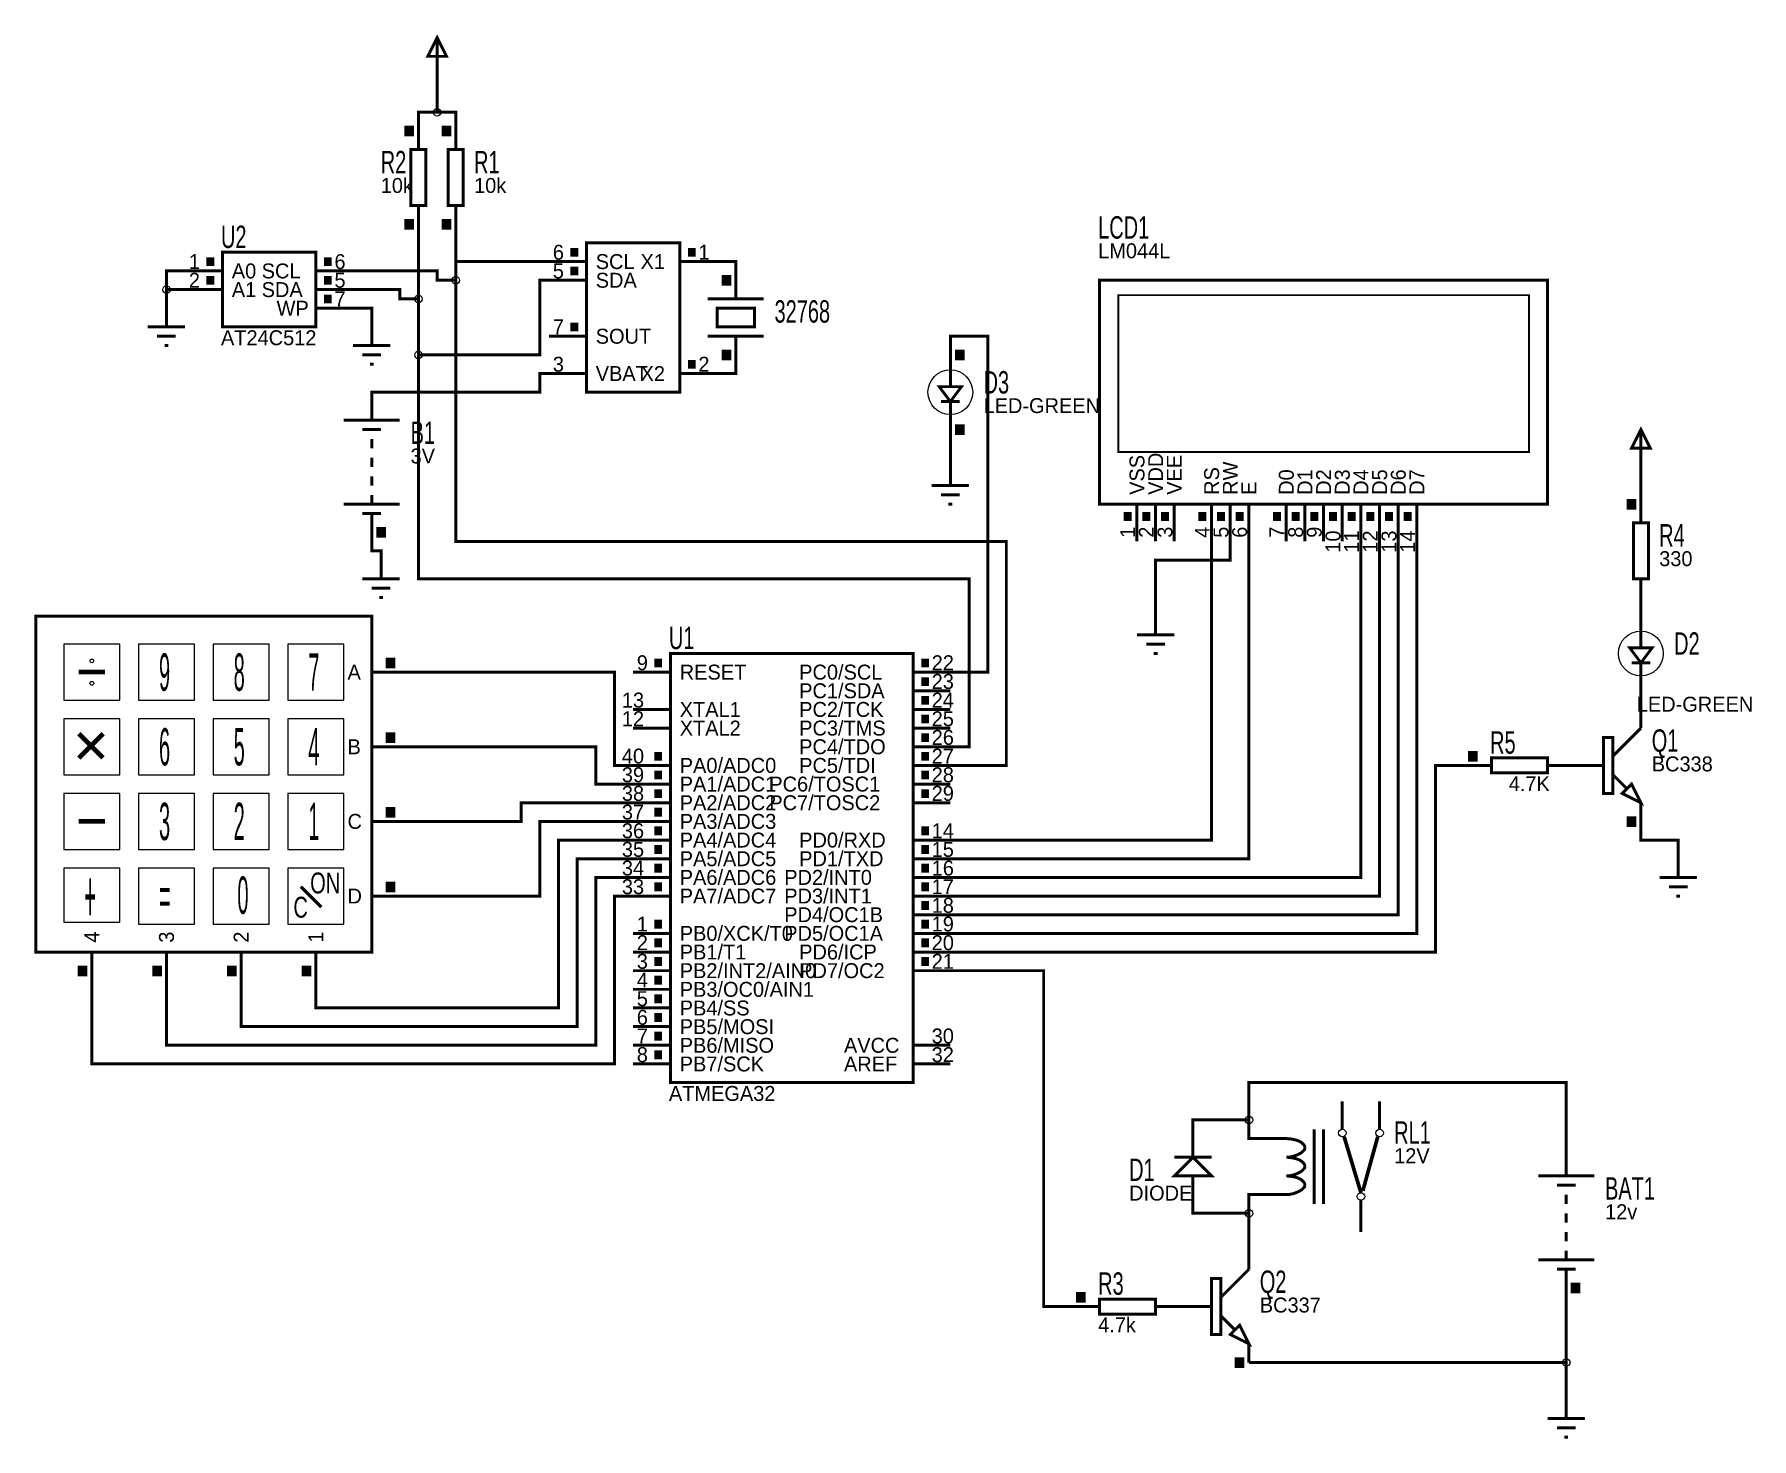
# Model space of a CAD drawing. Extents: x -4.41 to 4.79, y -3.61 to 3.92.
import ezdxf

# ---------------------------------------------------------------- set-up
doc = ezdxf.new("R2010")
doc.units = 0
doc.layers.get('0').update_dxf_attribs({"linetype": 'CONTINUOUS'})

msp = doc.modelspace()

# ---------------------------------------------------------------- texts
for s, height, width, p in [('R2', 0.12, 0.666667, (-2.552, 3.173)), ('R1', 0.12, 0.666667, (-2.052, 3.173)), ('LCD1', 0.12, 0.666667, (1.292, 2.823)), ('U2', 0.12, 0.666667, (-3.408, 2.773)), ('32768', 0.12, 0.666667, (-0.442, 2.373)), ('D3', 0.12, 0.666667, (0.678, 1.993)), ('B1', 0.12, 0.666667, (-2.392, 1.723)), ('R4', 0.12, 0.666667, (4.298, 1.173)), ('U1', 0.12, 0.666667, (-1.008, 0.623)), ('D2', 0.12, 0.666667, (4.378, 0.593)), ('Q1', 0.12, 0.666667, (4.258, 0.073)), ('R5', 0.12, 0.666667, (3.392, 0.063)), ('+', 0.28, 0.285714, (-4.14, -0.84)), ('RL1', 0.12, 0.666667, (2.878, -2.027)), ('D1', 0.12, 0.666667, (1.458, -2.227)), ('BAT1', 0.12, 0.666667, (4.008, -2.327)), ('R3', 0.12, 0.666667, (1.292, -2.837)), ('Q2', 0.12, 0.666667, (2.158, -2.827))]:
    msp.add_text(s, height=height, dxfattribs=dict(width=width)).set_placement(p)
for s, p in [('10k', (-2.552, 3.068)), ('10k', (-2.052, 3.068)), ('6', (-1.63, 2.71)), ('1', (-0.85, 2.71)), ('LM044L', (1.292, 2.718)), ('1', (-3.58, 2.66)), ('A0', (-3.35, 2.61)), ('SCL', (-3.19, 2.61)), ('6', (-2.8, 2.66)), ('5', (-1.63, 2.61)), ('SCL', (-1.4, 2.66)), ('X1', (-1.16, 2.66)), ('2', (-3.58, 2.56)), ('A1', (-3.35, 2.51)), ('SDA', (-3.19, 2.51)), ('5', (-2.8, 2.56)), ('SDA', (-1.4, 2.56)), ('WP', (-3.11, 2.41)), ('7', (-2.8, 2.46)), ('AT24C512', (-3.408, 2.252)), ('7', (-1.63, 2.31)), ('SOUT', (-1.4, 2.26)), ('3', (-1.63, 2.11)), ('VBAT', (-1.4, 2.06)), ('X2', (-1.16, 2.06)), ('2', (-0.85, 2.11)), ('LED-GREEN', (0.678, 1.888)), ('3V', (-2.392, 1.618)), ('330', (4.298, 1.068)), ('9', (-1.18, 0.51)), ('22', (0.4, 0.51)), ('A', (-2.73, 0.46)), ('RESET', (-0.95, 0.46)), ('PC0/SCL', (-0.31, 0.46)), ('23', (0.4, 0.41)), ('13', (-1.26, 0.31)), ('PC1/SDA', (-0.31, 0.36)), ('24', (0.4, 0.31)), ('LED-GREEN', (4.178, 0.288)), ('12', (-1.26, 0.21)), ('XTAL1', (-0.95, 0.26)), ('PC2/TCK', (-0.31, 0.26)), ('25', (0.4, 0.21)), ('XTAL2', (-0.95, 0.16)), ('PC3/TMS', (-0.31, 0.16)), ('26', (0.4, 0.11)), ('B', (-2.73, 0.06)), ('PC4/TDO', (-0.31, 0.06)), ('40', (-1.26, 0.01)), ('PA0/ADC0', (-0.95, -0.04)), ('PC5/TDI', (-0.31, -0.04)), ('27', (0.4, 0.01)), ('BC338', (4.258, -0.032)), ('39', (-1.26, -0.09)), ('PA1/ADC1', (-0.95, -0.14)), ('PC6/TOSC1', (-0.47, -0.14)), ('28', (0.4, -0.09)), ('4.7K', (3.492, -0.138)), ('38', (-1.26, -0.19)), ('PA2/ADC2', (-0.95, -0.24)), ('PC7/TOSC2', (-0.47, -0.24)), ('29', (0.4, -0.19)), ('C', (-2.73, -0.34)), ('37', (-1.26, -0.29)), ('PA3/ADC3', (-0.95, -0.34)), ('36', (-1.26, -0.39)), ('PA4/ADC4', (-0.95, -0.44)), ('PD0/RXD', (-0.31, -0.44)), ('14', (0.4, -0.39)), ('35', (-1.26, -0.49)), ('PA5/ADC5', (-0.95, -0.54)), ('PD1/TXD', (-0.31, -0.54)), ('15', (0.4, -0.49)), ('34', (-1.26, -0.59)), ('16', (0.4, -0.59)), ('33', (-1.26, -0.69)), ('PA6/ADC6', (-0.95, -0.64)), ('PD2/INT0', (-0.39, -0.64)), ('17', (0.4, -0.69)), ('D', (-2.73, -0.74)), ('PA7/ADC7', (-0.95, -0.74)), ('PD3/INT1', (-0.39, -0.74)), ('18', (0.4, -0.79)), ('1', (-1.18, -0.89)), ('PD4/OC1B', (-0.39, -0.84)), ('19', (0.4, -0.89)), ('2', (-1.18, -0.99)), ('PB0/XCK/T0', (-0.95, -0.94)), ('PD5/OC1A', (-0.39, -0.94)), ('20', (0.4, -0.99)), ('3', (-1.18, -1.09)), ('PB1/T1', (-0.95, -1.04)), ('PD6/ICP', (-0.31, -1.04)), ('21', (0.4, -1.09)), ('PB2/INT2/AIN0', (-0.95, -1.14)), ('PD7/OC2', (-0.31, -1.14)), ('4', (-1.18, -1.19)), ('PB3/OC0/AIN1', (-0.95, -1.24)), ('5', (-1.18, -1.29)), ('PB4/SS', (-0.95, -1.34)), ('6', (-1.18, -1.39)), ('PB5/MOSI', (-0.95, -1.44)), ('7', (-1.18, -1.49)), ('PB6/MISO', (-0.95, -1.54)), ('AVCC', (-0.07, -1.54)), ('30', (0.4, -1.49)), ('8', (-1.18, -1.59)), ('PB7/SCK', (-0.95, -1.64)), ('AREF', (-0.07, -1.64)), ('32', (0.4, -1.59)), ('ATMEGA32', (-1.008, -1.798)), ('12V', (2.878, -2.132)), ('DIODE', (1.458, -2.332)), ('12v', (4.008, -2.432)), ('BC337', (2.158, -2.932)), ('4.7k', (1.292, -3.038))]:
    msp.add_text(s, height=0.08).set_placement(p)
for s, p in [('VSS', (1.54, 1.45)), ('VDD', (1.64, 1.45)), ('VEE', (1.74, 1.45)), ('RS', (1.94, 1.45)), ('RW', (2.04, 1.45)), ('D0', (2.34, 1.45)), ('D1', (2.44, 1.45)), ('D2', (2.54, 1.45)), ('D3', (2.64, 1.45)), ('D4', (2.74, 1.45)), ('D5', (2.84, 1.45)), ('D6', (2.94, 1.45)), ('D7', (3.04, 1.45)), ('E', (2.14, 1.45)), ('1', (1.49, 1.22)), ('2', (1.59, 1.22)), ('3', (1.69, 1.22)), ('4', (1.89, 1.22)), ('5', (1.99, 1.22)), ('6', (2.09, 1.22)), ('7', (2.29, 1.22)), ('8', (2.39, 1.22)), ('9', (2.49, 1.22)), ('10', (2.59, 1.14)), ('11', (2.69, 1.14)), ('12', (2.79, 1.14)), ('13', (2.89, 1.14)), ('14', (2.99, 1.14)), ('4', (-4.06, -0.95)), ('3', (-3.66, -0.95)), ('2', (-3.26, -0.95)), ('1', (-2.86, -0.95))]:
    msp.add_text(s, height=0.08, rotation=90).set_placement(p)
at = {"layer": '12907247', "width": 0.714286}
msp.add_text('C', height=0.112, dxfattribs=at).set_placement((-3.02, -0.816))
at = {"layer": '13098206'}
for s, height, width, p in [('+', 0.28, 0.285714, (-4.14, -0.84)), ('=', 0.2, 0.4, (-3.74, -0.8))]:
    msp.add_text(s, height=height, dxfattribs=dict(at, width=width)).set_placement(p)
at = {"layer": '14416890', "width": 0.714286}
msp.add_text('ON', height=0.112, dxfattribs=at).set_placement((-2.93, -0.686))
at = {"layer": '8421504', "width": 0.4}
for s, p in [('9', (-3.74, 0.4)), ('8', (-3.34, 0.4)), ('7', (-2.94, 0.4)), ('6', (-3.74, 0)), ('5', (-3.34, 0)), ('4', (-2.94, 0)), ('3', (-3.74, -0.4)), ('2', (-3.34, -0.4)), ('1', (-2.94, -0.4)), ('0', (-3.32, -0.795))]:
    msp.add_text(s, height=0.2, dxfattribs=at).set_placement(p)

# ---------------------------------------------------------------- linework, layer by layer
for points, const_width in [([(-2.3, 3.8), (-2.25, 3.9), (-2.2, 3.8), (-2.3, 3.8)], 0.016), ([(-2.25, 3.7), (-2.25, 3.9)], 0.016), ([(-2.25, 3.7), (-2.25, 3.5)], 0.016), ([(-2.35, 3.4), (-2.35, 3.5), (-2.25, 3.5)], 0.016), ([(-2.15, 3.4), (-2.15, 3.5), (-2.25, 3.5)], 0.016), ([(-2.35, 3.4), (-2.35, 3.3)], 0.016), ([(-2.15, 3.4), (-2.15, 3.3)], 0.016), ([(-2.39, 3), (-2.31, 3), (-2.31, 3.3), (-2.39, 3.3), (-2.39, 3)], 0.016), ([(-2.19, 3), (-2.11, 3), (-2.11, 3.3), (-2.19, 3.3), (-2.19, 3)], 0.016), ([(-2.35, 2.9), (-2.35, 3)], 0.016), ([(-2.15, 2.9), (-2.15, 3)], 0.016), ([(-2.35, 2.9), (-2.35, 2.5)], 0.016), ([(-2.15, 2.9), (-2.15, 2.6)], 0.016), ([(-1.45, 2), (-0.95, 2), (-0.95, 2.8), (-1.45, 2.8), (-1.45, 2)], 0.016), ([(-3.4, 2.35), (-2.9, 2.35), (-2.9, 2.75), (-3.4, 2.75), (-3.4, 2.35)], 0.016), ([(-1.65, 2.7), (-2.15, 2.7), (-2.15, 2.6)], 0.016), ([(-1.65, 2.7), (-1.45, 2.7)], 0.016), ([(-0.75, 2.7), (-0.95, 2.7)], 0.016), ([(-0.65, 2.6), (-0.65, 2.7), (-0.75, 2.7)], 0.016), ([(-3.6, 2.65), (-3.7, 2.65), (-3.7, 2.55)], 0.016), ([(-3.6, 2.65), (-3.4, 2.65)], 0.016), ([(-2.7, 2.65), (-2.9, 2.65)], 0.016), ([(-2.15, 2.6), (-2.25, 2.6), (-2.25, 2.65), (-2.7, 2.65)], 0.016), ([(-1.65, 2.6), (-1.7, 2.6), (-1.7, 2.2), (-2.35, 2.2)], 0.016), ([(0.5, 0), (0.8, 0), (0.8, 1.2), (-2.15, 1.2), (-2.15, 2.6)], 0.016), ([(-1.65, 2.6), (-1.45, 2.6)], 0.016), ([(-0.65, 2.6), (-0.65, 2.5)], 0.016), ([(1.3, 1.4), (3.7, 1.4), (3.7, 2.6), (1.3, 2.6), (1.3, 1.4)], 0.016), ([(-3.6, 2.55), (-3.7, 2.55)], 0.016), ([(-3.7, 2.45), (-3.7, 2.55)], 0.016), ([(-3.6, 2.55), (-3.4, 2.55)], 0.016), ([(-2.7, 2.55), (-2.9, 2.55)], 0.016), ([(-2.35, 2.5), (-2.45, 2.5), (-2.45, 2.55), (-2.7, 2.55)], 0.016), ([(-2.35, 2.5), (-2.35, 2.2)], 0.016), ([(-0.8, 2.5), (-0.5, 2.5)], 0.016), ([(1.4, 1.68), (3.6, 1.68), (3.6, 2.52), (1.4, 2.52), (1.4, 1.68), (3.6, 1.68), (3.6, 2.52), (1.4, 2.52), (1.4, 1.68), (3.6, 1.68), (3.6, 2.52), (1.4, 2.52), (1.4, 1.68)], 0.01), ([(-3.7, 2.45), (-3.7, 2.35)], 0.016), ([(-2.7, 2.45), (-2.9, 2.45)], 0.016), ([(-2.7, 2.45), (-2.6, 2.45), (-2.6, 2.35)], 0.016), ([(-0.75, 2.35), (-0.55, 2.35), (-0.55, 2.45), (-0.75, 2.45), (-0.75, 2.35)], 0.016), ([(-3.8, 2.35), (-3.6, 2.35)], 0.016), ([(-3.75, 2.3), (-3.65, 2.3)], 0.016), ([(-2.6, 2.35), (-2.6, 2.25)], 0.016), ([(-1.65, 2.3), (-1.45, 2.3)], 0.016), ([(-0.8, 2.3), (-0.5, 2.3)], 0.016), ([(-0.65, 2.2), (-0.65, 2.3)], 0.016), ([(0.5, 2.2), (0.5, 2.3), (0.7, 2.3), (0.7, 0.5), (0.5, 0.5)], 0.016), ([(-3.71, 2.25), (-3.69, 2.25)], 0.016), ([(-2.7, 2.25), (-2.5, 2.25)], 0.016), ([(-2.65, 2.2), (-2.55, 2.2)], 0.016), ([(-2.61, 2.15), (-2.59, 2.15)], 0.016), ([(0.5, 0.1), (0.6, 0.1), (0.6, 1), (-2.35, 1), (-2.35, 2.2)], 0.016), ([(-0.65, 2.2), (-0.65, 2.1), (-0.75, 2.1)], 0.016), ([(0.5, 2.2), (0.5, 2.1)], 0.016), ([(0.5, 2.12), (0.5, 2.03)], 0.016), ([(-2.6, 1.95), (-2.6, 2), (-1.7, 2), (-1.7, 2.1), (-1.65, 2.1)], 0.016), ([(-1.65, 2.1), (-1.45, 2.1)], 0.016), ([(-0.75, 2.1), (-0.95, 2.1)], 0.016), ([(0.5, 1.95), (0.44, 2.03), (0.56, 2.03), (0.5, 1.95)], 0.015), ([(-2.6, 1.95), (-2.6, 1.85)], 0.016), ([(0.55, 1.95), (0.45, 1.95)], 0.015), ([(0.5, 1.95), (0.5, 1.88)], 0.016), ([(-2.45, 1.85), (-2.75, 1.85)], 0.016), ([(0.5, 1.8), (0.5, 1.9)], 0.016), ([(-2.55, 1.8), (-2.65, 1.8)], 0.016), ([(-2.6, 1.75), (-2.6, 1.7)], 0.016), ([(0.5, 1.6), (0.5, 1.8)], 0.016), ([(4.15, 1.7), (4.2, 1.8), (4.25, 1.7), (4.15, 1.7)], 0.016), ([(4.2, 1.6), (4.2, 1.8)], 0.016), ([(-2.6, 1.65), (-2.6, 1.6)], 0.016), ([(0.5, 1.6), (0.5, 1.5)], 0.016), ([(4.2, 1.6), (4.2, 1.4)], 0.016), ([(-2.6, 1.55), (-2.6, 1.5)], 0.016), ([(0.4, 1.5), (0.6, 1.5)], 0.016), ([(-2.45, 1.4), (-2.75, 1.4)], 0.016), ([(-2.6, 1.45), (-2.6, 1.4)], 0.016), ([(0.45, 1.45), (0.55, 1.45)], 0.016), ([(0.49, 1.4), (0.51, 1.4)], 0.016), ([(1.5, 1.2), (1.5, 1.4)], 0.016), ([(1.6, 1.2), (1.6, 1.4)], 0.016), ([(1.7, 1.2), (1.7, 1.4)], 0.016), ([(1.9, 1.2), (1.9, 1.4)], 0.016), ([(2, 1.2), (2, 1.4)], 0.016), ([(2.1, 1.2), (2.1, 1.4)], 0.016), ([(2.3, 1.2), (2.3, 1.4)], 0.016), ([(2.4, 1.2), (2.4, 1.4)], 0.016), ([(2.5, 1.2), (2.5, 1.4)], 0.016), ([(2.6, 1.2), (2.6, 1.4)], 0.016), ([(2.7, 1.2), (2.7, 1.4)], 0.016), ([(2.8, 1.2), (2.8, 1.4)], 0.016), ([(2.9, 1.2), (2.9, 1.4)], 0.016), ([(3, 1.2), (3, 1.4)], 0.016), ([(4.2, 1.4), (4.2, 1.3)], 0.016), ([(-2.55, 1.35), (-2.65, 1.35)], 0.016), ([(-2.6, 1.25), (-2.6, 1.35)], 0.016), ([(4.16, 1), (4.24, 1), (4.24, 1.3), (4.16, 1.3), (4.16, 1)], 0.016), ([(-2.55, 1.1), (-2.55, 1.15), (-2.6, 1.15), (-2.6, 1.25)], 0.016), ([(3, 1.2), (3, -0.9), (0.5, -0.9)], 0.016), ([(2.9, 1.2), (2.9, -0.8), (0.5, -0.8)], 0.016), ([(2.8, 1.2), (2.8, -0.7), (0.5, -0.7)], 0.016), ([(2.7, 1.2), (2.7, -0.6), (0.5, -0.6)], 0.016), ([(2.1, 1.2), (2.1, -0.5), (0.5, -0.5)], 0.016), ([(1.9, 1.2), (1.9, -0.4), (0.5, -0.4)], 0.016), ([(2, 1.2), (2, 1.1), (1.6, 1.1), (1.6, 0.8)], 0.016), ([(-2.55, 1.1), (-2.55, 1)], 0.016), ([(-2.65, 1), (-2.45, 1)], 0.016), ([(-2.6, 0.95), (-2.5, 0.95)], 0.016), ([(4.2, 0.9), (4.2, 1)], 0.016), ([(-2.56, 0.9), (-2.54, 0.9)], 0.016), ([(4.2, 0.8), (4.2, 0.9)], 0.016), ([(-4.4, -1), (-2.6, -1), (-2.6, 0.8), (-4.4, 0.8), (-4.4, -1)], 0.016), ([(1.6, 0.8), (1.6, 0.7)], 0.016), ([(4.2, 0.8), (4.2, 0.7)], 0.016), ([(1.5, 0.7), (1.7, 0.7)], 0.016), ([(1.55, 0.65), (1.65, 0.65)], 0.016), ([(4.2, 0.72), (4.2, 0.63)], 0.016), ([(-1, -1.7), (0.3, -1.7), (0.3, 0.6), (-1, 0.6), (-1, -1.7)], 0.016), ([(1.59, 0.6), (1.61, 0.6)], 0.016), ([(4.2, 0.55), (4.14, 0.63), (4.26, 0.63), (4.2, 0.55)], 0.015), ([(4.25, 0.55), (4.15, 0.55)], 0.015), ([(4.2, 0.55), (4.2, 0.48)], 0.016), ([(-4.03, 0.5), (-4.17, 0.5)], 0.025), ([(-2.4, 0.5), (-2.6, 0.5)], 0.016), ([(-2.4, 0.5), (-1.3, 0.5), (-1.3, 0), (-1.2, 0)], 0.016), ([(-1.2, 0.5), (-1, 0.5)], 0.016), ([(0.5, 0.5), (0.3, 0.5)], 0.016), ([(4.2, 0.4), (4.2, 0.5)], 0.016), ([(0.5, 0.4), (0.3, 0.4)], 0.016), ([(4.2, 0.4), (4.2, 0.3)], 0.016), ([(-1.2, 0.3), (-1, 0.3)], 0.016), ([(0.5, 0.3), (0.3, 0.3)], 0.016), ([(4.2, 0.3), (4.2, 0.2)], 0.016), ([(-1.2, 0.2), (-1, 0.2)], 0.016), ([(0.5, 0.2), (0.3, 0.2)], 0.016), ([(4.05, 0.05), (4.2, 0.2)], 0.016), ([(-4.04, 0.04), (-4.17, 0.17)], 0.025), ([(-4.04, 0.17), (-4.17, 0.04)], 0.025), ([(-2.4, 0.1), (-2.6, 0.1)], 0.016), ([(-2.4, 0.1), (-1.4, 0.1), (-1.4, -0.1), (-1.2, -0.1)], 0.016), ([(0.5, 0.1), (0.3, 0.1)], 0.016), ([(4, -0.15), (4.05, -0.15), (4.05, 0.15), (4, 0.15), (4, -0.15)], 0.016), ([(-1.2, 0), (-1, 0)], 0.016), ([(0.5, 0), (0.3, 0)], 0.016), ([(3.3, 0), (3.1, 0), (3.1, -1), (0.5, -1)], 0.016), ([(3.3, 0), (3.4, 0)], 0.016), ([(3.4, -0.04), (3.7, -0.04), (3.7, 0.04), (3.4, 0.04), (3.4, -0.04)], 0.016), ([(3.8, 0), (3.7, 0)], 0.016), ([(3.8, 0), (3.9, 0)], 0.016), ([(3.9, 0), (4, 0)], 0.016), ([(-1.2, -0.1), (-1, -0.1)], 0.016), ([(0.5, -0.1), (0.3, -0.1)], 0.016), ([(4.05, -0.05), (4.12, -0.12)], 0.016), ([(4.2, -0.2), (4.1, -0.15), (4.15, -0.1), (4.2, -0.2)], 0.016), ([(-2.4, -0.3), (-1.8, -0.3), (-1.8, -0.2), (-1.2, -0.2)], 0.016), ([(-1.2, -0.2), (-1, -0.2)], 0.016), ([(0.5, -0.2), (0.3, -0.2)], 0.016), ([(4.2, -0.3), (4.2, -0.2)], 0.016), ([(-4.03, -0.3), (-4.17, -0.3)], 0.025), ([(-2.4, -0.3), (-2.6, -0.3)], 0.016), ([(-2.4, -0.7), (-1.7, -0.7), (-1.7, -0.3), (-1.2, -0.3)], 0.016), ([(-1.2, -0.3), (-1, -0.3)], 0.016), ([(4.4, -0.5), (4.4, -0.4), (4.2, -0.4), (4.2, -0.3)], 0.016), ([(-2.9, -1.2), (-2.9, -1.3), (-1.6, -1.3), (-1.6, -0.4), (-1.2, -0.4)], 0.016), ([(-1.2, -0.4), (-1, -0.4)], 0.016), ([(0.5, -0.4), (0.3, -0.4)], 0.016), ([(-3.3, -1.2), (-3.3, -1.4), (-1.5, -1.4), (-1.5, -0.5), (-1.2, -0.5)], 0.016), ([(-1.2, -0.5), (-1, -0.5)], 0.016), ([(0.5, -0.5), (0.3, -0.5)], 0.016), ([(4.4, -0.5), (4.4, -0.6)], 0.016), ([(-3.7, -1.2), (-3.7, -1.5), (-1.4, -1.5), (-1.4, -0.6), (-1.2, -0.6)], 0.016), ([(-2.87, -0.76), (-2.98, -0.65)], 0.018), ([(-1.2, -0.6), (-1, -0.6)], 0.016), ([(0.5, -0.6), (0.3, -0.6)], 0.016), ([(4.3, -0.6), (4.5, -0.6)], 0.016), ([(4.35, -0.65), (4.45, -0.65)], 0.016), ([(-4.1, -1.2), (-4.1, -1.6), (-1.3, -1.6), (-1.3, -0.7), (-1.2, -0.7)], 0.016), ([(-2.4, -0.7), (-2.6, -0.7)], 0.016), ([(-1.2, -0.7), (-1, -0.7)], 0.016), ([(0.5, -0.7), (0.3, -0.7)], 0.016), ([(4.39, -0.7), (4.41, -0.7)], 0.016), ([(0.5, -0.8), (0.3, -0.8)], 0.016), ([(-1.2, -0.9), (-1, -0.9)], 0.016), ([(0.5, -0.9), (0.3, -0.9)], 0.016), ([(-4.1, -1.2), (-4.1, -1)], 0.016), ([(-3.7, -1.2), (-3.7, -1)], 0.016), ([(-3.3, -1.2), (-3.3, -1)], 0.016), ([(-2.9, -1.2), (-2.9, -1)], 0.016), ([(-1.2, -1), (-1, -1)], 0.016), ([(0.5, -1), (0.3, -1)], 0.016), ([(-1.2, -1.1), (-1, -1.1)], 0.016), ([(0.5, -1.1), (0.3, -1.1)], 0.016), ([(1.2, -2.9), (1, -2.9), (1, -1.1), (0.5, -1.1)], 0.016), ([(-1.2, -1.2), (-1, -1.2)], 0.016), ([(-1.2, -1.3), (-1, -1.3)], 0.016), ([(-1.2, -1.4), (-1, -1.4)], 0.016), ([(-1.2, -1.5), (-1, -1.5)], 0.016), ([(0.5, -1.5), (0.3, -1.5)], 0.016), ([(-1.2, -1.6), (-1, -1.6)], 0.016), ([(0.5, -1.6), (0.3, -1.6)], 0.016), ([(2.1, -1.9), (2.1, -1.7), (3.8, -1.7), (3.8, -2.1)], 0.016), ([(2.6, -1.8), (2.6, -1.9)], 0.016), ([(2.8, -1.8), (2.8, -1.9)], 0.016), ([(2.1, -1.9), (1.8, -1.9), (1.8, -2)], 0.016), ([(2.1, -1.9), (2.1, -2), (2.2, -2)], 0.016), ([(2.6, -1.95), (2.6, -1.9)], 0.016), ([(2.8, -1.95), (2.8, -1.9)], 0.016), ([(1.8, -2), (1.8, -2.1)], 0.016), ([(2.2, -2), (2.3, -2)], 0.016), ([(2.4, -2.05), (2.398, -2.039), (2.391, -2.03), (2.382, -2.021), (2.369, -2.014), (2.354, -2.008), (2.337, -2.004), (2.319, -2.001), (2.3, -2)], 0.016), ([(2.45, -1.95), (2.45, -2.35)], 0.016), ([(2.5, -1.95), (2.5, -2.35)], 0.016), ([(2.7, -2.29), (2.61, -1.99)], 0.02), ([(2.71, -2.28), (2.79, -1.99)], 0.02), ([(1.7, -2.2), (1.9, -2.2), (1.8, -2.1), (1.7, -2.2)], 0.016), ([(1.7, -2.1), (1.9, -2.1)], 0.016), ([(2.4, -2.05), (2.398, -2.058), (2.391, -2.066), (2.382, -2.075), (2.369, -2.082), (2.354, -2.089), (2.337, -2.095), (2.319, -2.099), (2.3, -2.1)], 0.016), ([(2.4, -2.15), (2.398, -2.139), (2.391, -2.13), (2.382, -2.121), (2.369, -2.114), (2.354, -2.108), (2.337, -2.104), (2.319, -2.101), (2.3, -2.1)], 0.016), ([(3.8, -2.1), (3.8, -2.2)], 0.016), ([(1.8, -2.3), (1.8, -2.2)], 0.016), ([(2.4, -2.15), (2.398, -2.158), (2.391, -2.166), (2.382, -2.175), (2.369, -2.182), (2.354, -2.189), (2.337, -2.195), (2.319, -2.199), (2.3, -2.2)], 0.016), ([(2.4, -2.25), (2.398, -2.239), (2.391, -2.23), (2.382, -2.221), (2.369, -2.214), (2.354, -2.208), (2.337, -2.204), (2.319, -2.201), (2.3, -2.2)], 0.016), ([(3.95, -2.2), (3.65, -2.2)], 0.016), ([(2.1, -2.4), (1.8, -2.4), (1.8, -2.3)], 0.016), ([(2.1, -2.4), (2.1, -2.3), (2.2, -2.3)], 0.016), ([(2.2, -2.3), (2.3, -2.3)], 0.016), ([(2.4, -2.25), (2.398, -2.258), (2.391, -2.266), (2.382, -2.275), (2.369, -2.282), (2.354, -2.289), (2.337, -2.295), (2.319, -2.299), (2.3, -2.3)], 0.016), ([(3.85, -2.25), (3.75, -2.25)], 0.016), ([(3.8, -2.3), (3.8, -2.35)], 0.016), ([(2.1, -2.4), (2.1, -2.6)], 0.016), ([(2.7, -2.4), (2.7, -2.33)], 0.016), ([(2.7, -2.5), (2.7, -2.4)], 0.016), ([(3.8, -2.4), (3.8, -2.45)], 0.016), ([(3.8, -2.5), (3.8, -2.55)], 0.016), ([(2.1, -2.6), (2.1, -2.7)], 0.016), ([(3.95, -2.65), (3.65, -2.65)], 0.016), ([(3.8, -2.6), (3.8, -2.65)], 0.016), ([(1.9, -3.05), (1.95, -3.05), (1.95, -2.75), (1.9, -2.75), (1.9, -3.05)], 0.016), ([(1.95, -2.85), (2.1, -2.7)], 0.016), ([(3.85, -2.7), (3.75, -2.7)], 0.016), ([(3.8, -2.8), (3.8, -2.7)], 0.016), ([(1.3, -2.94), (1.6, -2.94), (1.6, -2.86), (1.3, -2.86), (1.3, -2.94)], 0.016), ([(3.8, -3.2), (3.8, -2.8)], 0.016), ([(1.2, -2.9), (1.3, -2.9)], 0.016), ([(1.7, -2.9), (1.6, -2.9)], 0.016), ([(1.7, -2.9), (1.8, -2.9)], 0.016), ([(1.8, -2.9), (1.9, -2.9)], 0.016), ([(1.95, -2.95), (2.02, -3.02)], 0.016), ([(2.1, -3.1), (2, -3.05), (2.05, -3), (2.1, -3.1)], 0.016), ([(2.1, -3.2), (2.1, -3.1)], 0.016), ([(3.8, -3.2), (2.1, -3.2)], 0.016), ([(3.8, -3.2), (3.8, -3.4)], 0.016), ([(3.8, -3.4), (3.8, -3.5)], 0.016), ([(3.7, -3.5), (3.9, -3.5)], 0.016), ([(3.75, -3.55), (3.85, -3.55)], 0.016), ([(3.79, -3.6), (3.81, -3.6)], 0.016)]:
    msp.add_lwpolyline(points, dxfattribs=dict(const_width=const_width))
for points in [[(-4.25, 0.35), (-3.95, 0.35), (-3.95, 0.65), (-4.25, 0.65), (-4.25, 0.35)], [(-3.85, 0.35), (-3.55, 0.35), (-3.55, 0.65), (-3.85, 0.65), (-3.85, 0.35)], [(-3.45, 0.35), (-3.15, 0.35), (-3.15, 0.65), (-3.45, 0.65), (-3.45, 0.35)], [(-3.05, 0.35), (-2.75, 0.35), (-2.75, 0.65), (-3.05, 0.65), (-3.05, 0.35)], [(-4.25, -0.05), (-3.95, -0.05), (-3.95, 0.25), (-4.25, 0.25), (-4.25, -0.05)], [(-3.85, -0.05), (-3.55, -0.05), (-3.55, 0.25), (-3.85, 0.25), (-3.85, -0.05)], [(-3.45, -0.05), (-3.15, -0.05), (-3.15, 0.25), (-3.45, 0.25), (-3.45, -0.05)], [(-3.05, -0.05), (-2.75, -0.05), (-2.75, 0.25), (-3.05, 0.25), (-3.05, -0.05)], [(-4.25, -0.45), (-3.95, -0.45), (-3.95, -0.15), (-4.25, -0.15), (-4.25, -0.45)], [(-3.85, -0.45), (-3.55, -0.45), (-3.55, -0.15), (-3.85, -0.15), (-3.85, -0.45)], [(-3.45, -0.45), (-3.15, -0.45), (-3.15, -0.15), (-3.45, -0.15), (-3.45, -0.45)], [(-3.05, -0.45), (-2.75, -0.45), (-2.75, -0.15), (-3.05, -0.15), (-3.05, -0.45)], [(-4.25, -0.84), (-3.95, -0.84), (-3.95, -0.55), (-4.25, -0.55), (-4.25, -0.84)], [(-3.85, -0.85), (-3.55, -0.85), (-3.55, -0.55), (-3.85, -0.55), (-3.85, -0.85)], [(-3.45, -0.85), (-3.15, -0.85), (-3.15, -0.55), (-3.45, -0.55), (-3.45, -0.85)], [(-3.05, -0.85), (-2.75, -0.85), (-2.75, -0.55), (-3.05, -0.55), (-3.05, -0.85)]]:
    msp.add_lwpolyline(points)
at = {"layer": '128'}
for centre, radius in [((0.5, 2), 0.12), ((4.2, 0.6), 0.12), ((2.6, -1.97), 0.02), ((2.8, -1.97), 0.02), ((2.7, -2.31), 0.02)]:
    msp.add_circle(centre, radius, dxfattribs=at)
at = {"layer": '13098206'}
for centre in [(-4.1, 0.56), (-4.1, 0.44)]:
    msp.add_circle(centre, 0.01, dxfattribs=at)
at = {"layer": '16384'}
for centre in [(-2.25, 3.5), (-2.15, 2.6), (-3.7, 2.55), (-2.35, 2.5), (-2.35, 2.2), (2.1, -1.9), (2.1, -2.4), (3.8, -3.2)]:
    msp.add_circle(centre, 0.02, dxfattribs=at)
at = {"layer": '16728128'}
for points in [[(-0.905, 2.77), (-0.865, 2.77)], [(-0.905, 2.769), (-0.865, 2.769)], [(-0.905, 2.768), (-0.865, 2.768)], [(-0.905, 2.767), (-0.865, 2.767)], [(-0.905, 2.766), (-0.865, 2.766)], [(-0.905, 2.765), (-0.865, 2.765)], [(-0.905, 2.764), (-0.865, 2.764)], [(-0.905, 2.763), (-0.865, 2.763)], [(-0.905, 2.762), (-0.865, 2.762)], [(-0.905, 2.761), (-0.865, 2.761)], [(-3.485, 2.72), (-3.445, 2.72)], [(-3.485, 2.719), (-3.445, 2.719)], [(-3.485, 2.718), (-3.445, 2.718)], [(-3.485, 2.717), (-3.445, 2.717)], [(-3.485, 2.716), (-3.445, 2.716)], [(-3.485, 2.715), (-3.445, 2.715)], [(-3.485, 2.714), (-3.445, 2.714)], [(-3.485, 2.713), (-3.445, 2.713)], [(-3.485, 2.712), (-3.445, 2.712)], [(-3.485, 2.711), (-3.445, 2.711)], [(-3.485, 2.71), (-3.445, 2.71)], [(-3.485, 2.709), (-3.445, 2.709)], [(-3.485, 2.708), (-3.445, 2.708)], [(-3.485, 2.707), (-3.445, 2.707)], [(-3.485, 2.706), (-3.445, 2.706)], [(-3.485, 2.705), (-3.445, 2.705)], [(-3.485, 2.704), (-3.445, 2.704)], [(-3.485, 2.703), (-3.445, 2.703)], [(-3.485, 2.702), (-3.445, 2.702)], [(-3.485, 2.701), (-3.445, 2.701)], [(-3.485, 2.7), (-3.445, 2.7)], [(-3.485, 2.699), (-3.445, 2.699)], [(-3.485, 2.698), (-3.445, 2.698)], [(-3.485, 2.697), (-3.445, 2.697)], [(-3.485, 2.696), (-3.445, 2.696)], [(-3.485, 2.695), (-3.445, 2.695)], [(-3.485, 2.694), (-3.445, 2.694)], [(-3.485, 2.693), (-3.445, 2.693)], [(-3.485, 2.692), (-3.445, 2.692)], [(-3.485, 2.691), (-3.445, 2.691)], [(-3.485, 2.69), (-3.445, 2.69)], [(-3.485, 2.689), (-3.445, 2.689)], [(-3.485, 2.688), (-3.445, 2.688)], [(-3.485, 2.687), (-3.445, 2.687)], [(-3.485, 2.686), (-3.445, 2.686)], [(-3.485, 2.685), (-3.445, 2.685)], [(-3.485, 2.684), (-3.445, 2.684)], [(-3.485, 2.683), (-3.445, 2.683)], [(-3.485, 2.682), (-3.445, 2.682)], [(-3.485, 2.681), (-3.445, 2.681)], [(-3.485, 2.68), (-3.445, 2.68)], [(-0.905, 2.76), (-0.865, 2.76)], [(-0.905, 2.759), (-0.865, 2.759)], [(-0.905, 2.758), (-0.865, 2.758)], [(-0.905, 2.757), (-0.865, 2.757)], [(-0.905, 2.756), (-0.865, 2.756)], [(-0.905, 2.755), (-0.865, 2.755)], [(-0.905, 2.754), (-0.865, 2.754)], [(-0.905, 2.753), (-0.865, 2.753)], [(-0.905, 2.752), (-0.865, 2.752)], [(-0.905, 2.751), (-0.865, 2.751)], [(-0.905, 2.75), (-0.865, 2.75)], [(-0.905, 2.749), (-0.865, 2.749)], [(-0.905, 2.748), (-0.865, 2.748)], [(-0.905, 2.747), (-0.865, 2.747)], [(-0.905, 2.746), (-0.865, 2.746)], [(-0.905, 2.745), (-0.865, 2.745)], [(-0.905, 2.744), (-0.865, 2.744)], [(-0.905, 2.743), (-0.865, 2.743)], [(-0.905, 2.742), (-0.865, 2.742)], [(-0.905, 2.741), (-0.865, 2.741)], [(-0.905, 2.74), (-0.865, 2.74)], [(-0.905, 2.739), (-0.865, 2.739)], [(-0.905, 2.738), (-0.865, 2.738)], [(-0.905, 2.737), (-0.865, 2.737)], [(-0.905, 2.736), (-0.865, 2.736)], [(-0.905, 2.735), (-0.865, 2.735)], [(-0.905, 2.734), (-0.865, 2.734)], [(-0.905, 2.733), (-0.865, 2.733)], [(-0.905, 2.732), (-0.865, 2.732)], [(-0.905, 2.731), (-0.865, 2.731)], [(-0.905, 2.73), (-0.865, 2.73)], [(-3.485, 2.62), (-3.445, 2.62)], [(-3.485, 2.619), (-3.445, 2.619)], [(-3.485, 2.618), (-3.445, 2.618)], [(-3.485, 2.617), (-3.445, 2.617)], [(-3.485, 2.616), (-3.445, 2.616)], [(-3.485, 2.615), (-3.445, 2.615)], [(-3.485, 2.614), (-3.445, 2.614)], [(-3.485, 2.613), (-3.445, 2.613)], [(-3.485, 2.612), (-3.445, 2.612)], [(-3.485, 2.611), (-3.445, 2.611)], [(-3.485, 2.61), (-3.445, 2.61)], [(-3.485, 2.609), (-3.445, 2.609)], [(-3.485, 2.608), (-3.445, 2.608)], [(-3.485, 2.607), (-3.445, 2.607)], [(-3.485, 2.606), (-3.445, 2.606)], [(-3.485, 2.605), (-3.445, 2.605)], [(-3.485, 2.604), (-3.445, 2.604)], [(-3.485, 2.603), (-3.445, 2.603)], [(-3.485, 2.602), (-3.445, 2.602)], [(-3.485, 2.601), (-3.445, 2.601)], [(-3.485, 2.6), (-3.445, 2.6)], [(-3.485, 2.599), (-3.445, 2.599)], [(-3.485, 2.598), (-3.445, 2.598)], [(-3.485, 2.597), (-3.445, 2.597)], [(-3.485, 2.596), (-3.445, 2.596)], [(-3.485, 2.595), (-3.445, 2.595)], [(-3.485, 2.594), (-3.445, 2.594)], [(-3.485, 2.593), (-3.445, 2.593)], [(-3.485, 2.592), (-3.445, 2.592)], [(-3.485, 2.591), (-3.445, 2.591)], [(-3.485, 2.59), (-3.445, 2.59)], [(-3.485, 2.589), (-3.445, 2.589)], [(-3.485, 2.588), (-3.445, 2.588)], [(-3.485, 2.587), (-3.445, 2.587)], [(-3.485, 2.586), (-3.445, 2.586)], [(-3.485, 2.585), (-3.445, 2.585)], [(-3.485, 2.584), (-3.445, 2.584)], [(-3.485, 2.583), (-3.445, 2.583)], [(-3.485, 2.582), (-3.445, 2.582)], [(-3.485, 2.581), (-3.445, 2.581)], [(-3.485, 2.58), (-3.445, 2.58)], [(-0.725, 2.625), (-0.675, 2.625)], [(-0.725, 2.624), (-0.675, 2.624)], [(-0.725, 2.623), (-0.675, 2.623)], [(-0.725, 2.622), (-0.675, 2.622)], [(-0.725, 2.621), (-0.675, 2.621)], [(-0.725, 2.62), (-0.675, 2.62)], [(-0.725, 2.619), (-0.675, 2.619)], [(-0.725, 2.618), (-0.675, 2.618)], [(-0.725, 2.617), (-0.675, 2.617)], [(-0.725, 2.616), (-0.675, 2.616)], [(-0.725, 2.615), (-0.675, 2.615)], [(-0.725, 2.614), (-0.675, 2.614)], [(-0.725, 2.613), (-0.675, 2.613)], [(-0.725, 2.612), (-0.675, 2.612)], [(-0.725, 2.611), (-0.675, 2.611)], [(-0.725, 2.61), (-0.675, 2.61)], [(-0.725, 2.609), (-0.675, 2.609)], [(-0.725, 2.608), (-0.675, 2.608)], [(-0.725, 2.607), (-0.675, 2.607)], [(-0.725, 2.606), (-0.675, 2.606)], [(-0.725, 2.605), (-0.675, 2.605)], [(-0.725, 2.604), (-0.675, 2.604)], [(-0.725, 2.603), (-0.675, 2.603)], [(-0.725, 2.602), (-0.675, 2.602)], [(-0.725, 2.601), (-0.675, 2.601)], [(-0.725, 2.6), (-0.675, 2.6)], [(-0.725, 2.599), (-0.675, 2.599)], [(-0.725, 2.598), (-0.675, 2.598)], [(-0.725, 2.597), (-0.675, 2.597)], [(-0.725, 2.596), (-0.675, 2.596)], [(-0.725, 2.595), (-0.675, 2.595)], [(-0.725, 2.594), (-0.675, 2.594)], [(-0.725, 2.593), (-0.675, 2.593)], [(-0.725, 2.592), (-0.675, 2.592)], [(-0.725, 2.591), (-0.675, 2.591)], [(-0.725, 2.59), (-0.675, 2.59)], [(-0.725, 2.589), (-0.675, 2.589)], [(-0.725, 2.588), (-0.675, 2.588)], [(-0.725, 2.587), (-0.675, 2.587)], [(-0.725, 2.586), (-0.675, 2.586)], [(-0.725, 2.585), (-0.675, 2.585)], [(-0.725, 2.584), (-0.675, 2.584)], [(-0.725, 2.583), (-0.675, 2.583)], [(-0.725, 2.582), (-0.675, 2.582)], [(-0.725, 2.581), (-0.675, 2.581)], [(-0.725, 2.58), (-0.675, 2.58)], [(-0.725, 2.579), (-0.675, 2.579)], [(-0.725, 2.578), (-0.675, 2.578)], [(-0.725, 2.577), (-0.675, 2.577)], [(-2.855, 2.52), (-2.815, 2.52)], [(-2.855, 2.519), (-2.815, 2.519)], [(-2.855, 2.518), (-2.815, 2.518)], [(-2.855, 2.517), (-2.815, 2.517)], [(-2.855, 2.516), (-2.815, 2.516)], [(-2.855, 2.515), (-2.815, 2.515)], [(-2.855, 2.514), (-2.815, 2.514)], [(-2.855, 2.513), (-2.815, 2.513)], [(-2.855, 2.512), (-2.815, 2.512)], [(-2.855, 2.511), (-2.815, 2.511)], [(-2.855, 2.51), (-2.815, 2.51)], [(-2.855, 2.509), (-2.815, 2.509)], [(-2.855, 2.508), (-2.815, 2.508)], [(-2.855, 2.507), (-2.815, 2.507)], [(-2.855, 2.506), (-2.815, 2.506)], [(-2.855, 2.505), (-2.815, 2.505)], [(-2.855, 2.504), (-2.815, 2.504)], [(-2.855, 2.503), (-2.815, 2.503)], [(-2.855, 2.502), (-2.815, 2.502)], [(-2.855, 2.501), (-2.815, 2.501)], [(-2.855, 2.5), (-2.815, 2.5)], [(-2.855, 2.499), (-2.815, 2.499)], [(-2.855, 2.498), (-2.815, 2.498)], [(-2.855, 2.497), (-2.815, 2.497)], [(-2.855, 2.496), (-2.815, 2.496)], [(-2.855, 2.495), (-2.815, 2.495)], [(-2.855, 2.494), (-2.815, 2.494)], [(-2.855, 2.493), (-2.815, 2.493)], [(-2.855, 2.492), (-2.815, 2.492)], [(-2.855, 2.491), (-2.815, 2.491)], [(-2.855, 2.49), (-2.815, 2.49)], [(-2.855, 2.489), (-2.815, 2.489)], [(-2.855, 2.488), (-2.815, 2.488)], [(-2.855, 2.487), (-2.815, 2.487)], [(-2.855, 2.486), (-2.815, 2.486)], [(-2.855, 2.485), (-2.815, 2.485)], [(-0.725, 2.576), (-0.675, 2.576)], [(-0.725, 2.575), (-0.675, 2.575)], [(-2.855, 2.484), (-2.815, 2.484)], [(-2.855, 2.483), (-2.815, 2.483)], [(-2.855, 2.482), (-2.815, 2.482)], [(-2.855, 2.481), (-2.815, 2.481)], [(-2.855, 2.48), (-2.815, 2.48)], [(-0.725, 2.225), (-0.675, 2.225)], [(-0.725, 2.224), (-0.675, 2.224)], [(-0.725, 2.223), (-0.675, 2.223)], [(-0.725, 2.222), (-0.675, 2.222)], [(-0.725, 2.221), (-0.675, 2.221)], [(-0.725, 2.22), (-0.675, 2.22)], [(-0.725, 2.219), (-0.675, 2.219)], [(-0.725, 2.218), (-0.675, 2.218)], [(-0.725, 2.217), (-0.675, 2.217)], [(-0.725, 2.216), (-0.675, 2.216)], [(-0.725, 2.215), (-0.675, 2.215)], [(-0.725, 2.214), (-0.675, 2.214)], [(-0.725, 2.213), (-0.675, 2.213)], [(-0.725, 2.212), (-0.675, 2.212)], [(-0.725, 2.211), (-0.675, 2.211)], [(-0.725, 2.21), (-0.675, 2.21)], [(-0.725, 2.209), (-0.675, 2.209)], [(0.525, 2.225), (0.575, 2.225)], [(0.525, 2.224), (0.575, 2.224)], [(0.525, 2.223), (0.575, 2.223)], [(0.525, 2.222), (0.575, 2.222)], [(0.525, 2.221), (0.575, 2.221)], [(0.525, 2.22), (0.575, 2.22)], [(0.525, 2.219), (0.575, 2.219)], [(0.525, 2.218), (0.575, 2.218)], [(0.525, 2.217), (0.575, 2.217)], [(0.525, 2.216), (0.575, 2.216)], [(0.525, 2.215), (0.575, 2.215)], [(0.525, 2.214), (0.575, 2.214)], [(0.525, 2.213), (0.575, 2.213)], [(0.525, 2.212), (0.575, 2.212)], [(0.525, 2.211), (0.575, 2.211)], [(0.525, 2.21), (0.575, 2.21)], [(0.525, 2.209), (0.575, 2.209)], [(-0.905, 2.17), (-0.865, 2.17)], [(-0.905, 2.169), (-0.865, 2.169)], [(-0.905, 2.168), (-0.865, 2.168)], [(-0.905, 2.167), (-0.865, 2.167)], [(-0.905, 2.166), (-0.865, 2.166)], [(-0.905, 2.165), (-0.865, 2.165)], [(-0.905, 2.164), (-0.865, 2.164)], [(-0.905, 2.163), (-0.865, 2.163)], [(-0.905, 2.162), (-0.865, 2.162)], [(-0.905, 2.161), (-0.865, 2.161)], [(-0.905, 2.16), (-0.865, 2.16)], [(-0.905, 2.159), (-0.865, 2.159)], [(-0.905, 2.158), (-0.865, 2.158)], [(-0.905, 2.157), (-0.865, 2.157)], [(-0.905, 2.156), (-0.865, 2.156)], [(-0.905, 2.155), (-0.865, 2.155)], [(-0.905, 2.154), (-0.865, 2.154)], [(-0.905, 2.153), (-0.865, 2.153)], [(-0.905, 2.152), (-0.865, 2.152)], [(-0.905, 2.151), (-0.865, 2.151)], [(-0.905, 2.15), (-0.865, 2.15)], [(-0.905, 2.149), (-0.865, 2.149)], [(-0.905, 2.148), (-0.865, 2.148)], [(-0.905, 2.147), (-0.865, 2.147)], [(-0.905, 2.146), (-0.865, 2.146)], [(-0.905, 2.145), (-0.865, 2.145)], [(-0.905, 2.144), (-0.865, 2.144)], [(-0.905, 2.143), (-0.865, 2.143)], [(-0.905, 2.142), (-0.865, 2.142)], [(-0.905, 2.141), (-0.865, 2.141)], [(-0.905, 2.14), (-0.865, 2.14)], [(-0.905, 2.139), (-0.865, 2.139)], [(-0.905, 2.138), (-0.865, 2.138)], [(-0.905, 2.137), (-0.865, 2.137)], [(-0.905, 2.136), (-0.865, 2.136)], [(-0.905, 2.135), (-0.865, 2.135)], [(-0.905, 2.134), (-0.865, 2.134)], [(-0.905, 2.133), (-0.865, 2.133)], [(-0.905, 2.132), (-0.865, 2.132)], [(-0.905, 2.131), (-0.865, 2.131)], [(-0.905, 2.13), (-0.865, 2.13)], [(-0.725, 2.208), (-0.675, 2.208)], [(-0.725, 2.207), (-0.675, 2.207)], [(-0.725, 2.206), (-0.675, 2.206)], [(-0.725, 2.205), (-0.675, 2.205)], [(-0.725, 2.204), (-0.675, 2.204)], [(-0.725, 2.203), (-0.675, 2.203)], [(-0.725, 2.202), (-0.675, 2.202)], [(-0.725, 2.201), (-0.675, 2.201)], [(-0.725, 2.2), (-0.675, 2.2)], [(-0.725, 2.199), (-0.675, 2.199)], [(-0.725, 2.198), (-0.675, 2.198)], [(-0.725, 2.197), (-0.675, 2.197)], [(-0.725, 2.196), (-0.675, 2.196)], [(-0.725, 2.195), (-0.675, 2.195)], [(-0.725, 2.194), (-0.675, 2.194)], [(-0.725, 2.193), (-0.675, 2.193)], [(-0.725, 2.192), (-0.675, 2.192)], [(-0.725, 2.191), (-0.675, 2.191)], [(-0.725, 2.19), (-0.675, 2.19)], [(-0.725, 2.189), (-0.675, 2.189)], [(-0.725, 2.188), (-0.675, 2.188)], [(-0.725, 2.187), (-0.675, 2.187)], [(-0.725, 2.186), (-0.675, 2.186)], [(-0.725, 2.185), (-0.675, 2.185)], [(-0.725, 2.184), (-0.675, 2.184)], [(-0.725, 2.183), (-0.675, 2.183)], [(-0.725, 2.182), (-0.675, 2.182)], [(-0.725, 2.181), (-0.675, 2.181)], [(-0.725, 2.18), (-0.675, 2.18)], [(-0.725, 2.179), (-0.675, 2.179)], [(-0.725, 2.178), (-0.675, 2.178)], [(-0.725, 2.177), (-0.675, 2.177)], [(-0.725, 2.176), (-0.675, 2.176)], [(-0.725, 2.175), (-0.675, 2.175)], [(0.525, 2.208), (0.575, 2.208)], [(0.525, 2.207), (0.575, 2.207)], [(0.525, 2.206), (0.575, 2.206)], [(0.525, 2.205), (0.575, 2.205)], [(0.525, 2.204), (0.575, 2.204)], [(0.525, 2.203), (0.575, 2.203)], [(0.525, 2.202), (0.575, 2.202)], [(0.525, 2.201), (0.575, 2.201)], [(0.525, 2.2), (0.575, 2.2)], [(0.525, 2.199), (0.575, 2.199)], [(0.525, 2.198), (0.575, 2.198)], [(0.525, 2.197), (0.575, 2.197)], [(0.525, 2.196), (0.575, 2.196)], [(0.525, 2.195), (0.575, 2.195)], [(0.525, 2.194), (0.575, 2.194)], [(0.525, 2.193), (0.575, 2.193)], [(0.525, 2.192), (0.575, 2.192)], [(0.525, 2.191), (0.575, 2.191)], [(0.525, 2.19), (0.575, 2.19)], [(0.525, 2.189), (0.575, 2.189)], [(0.525, 2.188), (0.575, 2.188)], [(0.525, 2.187), (0.575, 2.187)], [(0.525, 2.186), (0.575, 2.186)], [(0.525, 2.185), (0.575, 2.185)], [(0.525, 2.184), (0.575, 2.184)], [(0.525, 2.183), (0.575, 2.183)], [(0.525, 2.182), (0.575, 2.182)], [(0.525, 2.181), (0.575, 2.181)], [(0.525, 2.18), (0.575, 2.18)], [(0.525, 2.179), (0.575, 2.179)], [(0.525, 2.178), (0.575, 2.178)], [(0.525, 2.177), (0.575, 2.177)], [(0.525, 2.176), (0.575, 2.176)], [(0.525, 2.175), (0.575, 2.175)], [(0.525, 1.825), (0.575, 1.825)], [(0.525, 1.824), (0.575, 1.824)], [(0.525, 1.823), (0.575, 1.823)], [(0.525, 1.822), (0.575, 1.822)], [(0.525, 1.821), (0.575, 1.821)], [(0.525, 1.82), (0.575, 1.82)], [(0.525, 1.819), (0.575, 1.819)], [(0.525, 1.818), (0.575, 1.818)], [(0.525, 1.817), (0.575, 1.817)], [(0.525, 1.816), (0.575, 1.816)], [(0.525, 1.815), (0.575, 1.815)], [(0.525, 1.814), (0.575, 1.814)], [(0.525, 1.813), (0.575, 1.813)], [(0.525, 1.812), (0.575, 1.812)], [(0.525, 1.811), (0.575, 1.811)], [(0.525, 1.81), (0.575, 1.81)], [(0.525, 1.809), (0.575, 1.809)], [(0.525, 1.808), (0.575, 1.808)], [(0.525, 1.807), (0.575, 1.807)], [(0.525, 1.806), (0.575, 1.806)], [(0.525, 1.805), (0.575, 1.805)], [(0.525, 1.804), (0.575, 1.804)], [(0.525, 1.803), (0.575, 1.803)], [(0.525, 1.802), (0.575, 1.802)], [(0.525, 1.801), (0.575, 1.801)], [(0.525, 1.8), (0.575, 1.8)], [(0.525, 1.799), (0.575, 1.799)], [(0.525, 1.798), (0.575, 1.798)], [(0.525, 1.797), (0.575, 1.797)], [(0.525, 1.796), (0.575, 1.796)], [(0.525, 1.795), (0.575, 1.795)], [(0.525, 1.794), (0.575, 1.794)], [(0.525, 1.793), (0.575, 1.793)], [(0.525, 1.792), (0.575, 1.792)], [(0.525, 1.791), (0.575, 1.791)], [(0.525, 1.79), (0.575, 1.79)], [(0.525, 1.789), (0.575, 1.789)], [(0.525, 1.788), (0.575, 1.788)], [(0.525, 1.787), (0.575, 1.787)], [(0.525, 1.786), (0.575, 1.786)], [(0.525, 1.785), (0.575, 1.785)], [(0.525, 1.784), (0.575, 1.784)], [(0.525, 1.783), (0.575, 1.783)], [(0.525, 1.782), (0.575, 1.782)], [(0.525, 1.781), (0.575, 1.781)], [(0.525, 1.78), (0.575, 1.78)], [(0.525, 1.779), (0.575, 1.779)], [(0.525, 1.778), (0.575, 1.778)], [(0.525, 1.777), (0.575, 1.777)], [(0.525, 1.776), (0.575, 1.776)], [(0.525, 1.775), (0.575, 1.775)], [(1.93, 1.355), (1.97, 1.355)], [(1.93, 1.354), (1.97, 1.354)], [(1.93, 1.353), (1.97, 1.353)], [(1.93, 1.352), (1.97, 1.352)], [(1.93, 1.351), (1.97, 1.351)], [(1.93, 1.35), (1.97, 1.35)], [(1.93, 1.349), (1.97, 1.349)], [(1.93, 1.348), (1.97, 1.348)], [(1.93, 1.347), (1.97, 1.347)], [(1.93, 1.346), (1.97, 1.346)], [(1.93, 1.345), (1.97, 1.345)], [(1.93, 1.344), (1.97, 1.344)], [(1.93, 1.343), (1.97, 1.343)], [(1.93, 1.342), (1.97, 1.342)], [(1.93, 1.341), (1.97, 1.341)], [(1.93, 1.34), (1.97, 1.34)], [(1.93, 1.339), (1.97, 1.339)], [(1.93, 1.338), (1.97, 1.338)], [(1.93, 1.337), (1.97, 1.337)], [(1.93, 1.336), (1.97, 1.336)], [(1.93, 1.335), (1.97, 1.335)], [(1.93, 1.334), (1.97, 1.334)], [(1.93, 1.333), (1.97, 1.333)], [(1.93, 1.332), (1.97, 1.332)], [(1.93, 1.331), (1.97, 1.331)], [(1.93, 1.33), (1.97, 1.33)], [(1.93, 1.329), (1.97, 1.329)], [(1.93, 1.328), (1.97, 1.328)], [(1.93, 1.327), (1.97, 1.327)], [(1.93, 1.326), (1.97, 1.326)], [(1.93, 1.325), (1.97, 1.325)], [(1.93, 1.324), (1.97, 1.324)], [(1.93, 1.323), (1.97, 1.323)], [(1.93, 1.322), (1.97, 1.322)], [(1.93, 1.321), (1.97, 1.321)], [(1.93, 1.32), (1.97, 1.32)], [(1.93, 1.319), (1.97, 1.319)], [(1.93, 1.318), (1.97, 1.318)], [(1.93, 1.317), (1.97, 1.317)], [(1.93, 1.316), (1.97, 1.316)], [(1.93, 1.315), (1.97, 1.315)], [(2.03, 1.355), (2.07, 1.355)], [(2.03, 1.354), (2.07, 1.354)], [(2.03, 1.353), (2.07, 1.353)], [(2.03, 1.352), (2.07, 1.352)], [(2.03, 1.351), (2.07, 1.351)], [(2.03, 1.35), (2.07, 1.35)], [(2.03, 1.349), (2.07, 1.349)], [(2.03, 1.348), (2.07, 1.348)], [(2.03, 1.347), (2.07, 1.347)], [(2.03, 1.346), (2.07, 1.346)], [(2.03, 1.345), (2.07, 1.345)], [(2.03, 1.344), (2.07, 1.344)], [(2.03, 1.343), (2.07, 1.343)], [(2.03, 1.342), (2.07, 1.342)], [(2.03, 1.341), (2.07, 1.341)], [(2.03, 1.34), (2.07, 1.34)], [(2.03, 1.339), (2.07, 1.339)], [(2.03, 1.338), (2.07, 1.338)], [(2.03, 1.337), (2.07, 1.337)], [(2.03, 1.336), (2.07, 1.336)], [(2.03, 1.335), (2.07, 1.335)], [(2.03, 1.334), (2.07, 1.334)], [(2.03, 1.333), (2.07, 1.333)], [(2.03, 1.332), (2.07, 1.332)], [(2.03, 1.331), (2.07, 1.331)], [(2.03, 1.33), (2.07, 1.33)], [(2.03, 1.329), (2.07, 1.329)], [(2.03, 1.328), (2.07, 1.328)], [(2.03, 1.327), (2.07, 1.327)], [(2.03, 1.326), (2.07, 1.326)], [(2.03, 1.325), (2.07, 1.325)], [(2.03, 1.324), (2.07, 1.324)], [(2.03, 1.323), (2.07, 1.323)], [(2.03, 1.322), (2.07, 1.322)], [(2.03, 1.321), (2.07, 1.321)], [(2.03, 1.32), (2.07, 1.32)], [(2.03, 1.319), (2.07, 1.319)], [(2.03, 1.318), (2.07, 1.318)], [(2.03, 1.317), (2.07, 1.317)], [(2.03, 1.316), (2.07, 1.316)], [(2.03, 1.315), (2.07, 1.315)], [(2.63, 1.355), (2.67, 1.355)], [(2.63, 1.354), (2.67, 1.354)], [(2.63, 1.353), (2.67, 1.353)], [(2.63, 1.352), (2.67, 1.352)], [(2.63, 1.351), (2.67, 1.351)], [(2.63, 1.35), (2.67, 1.35)], [(2.63, 1.349), (2.67, 1.349)], [(2.63, 1.348), (2.67, 1.348)], [(2.63, 1.347), (2.67, 1.347)], [(2.63, 1.346), (2.67, 1.346)], [(2.63, 1.345), (2.67, 1.345)], [(2.63, 1.344), (2.67, 1.344)], [(2.63, 1.343), (2.67, 1.343)], [(2.63, 1.342), (2.67, 1.342)], [(2.63, 1.341), (2.67, 1.341)], [(2.63, 1.34), (2.67, 1.34)], [(2.63, 1.339), (2.67, 1.339)], [(2.63, 1.338), (2.67, 1.338)], [(2.63, 1.337), (2.67, 1.337)], [(2.63, 1.336), (2.67, 1.336)], [(2.63, 1.335), (2.67, 1.335)], [(2.63, 1.334), (2.67, 1.334)], [(2.63, 1.333), (2.67, 1.333)], [(2.63, 1.332), (2.67, 1.332)], [(2.63, 1.331), (2.67, 1.331)], [(2.63, 1.33), (2.67, 1.33)], [(2.63, 1.329), (2.67, 1.329)], [(2.63, 1.328), (2.67, 1.328)], [(2.63, 1.327), (2.67, 1.327)], [(2.63, 1.326), (2.67, 1.326)], [(2.63, 1.325), (2.67, 1.325)], [(2.63, 1.324), (2.67, 1.324)], [(2.63, 1.323), (2.67, 1.323)], [(2.63, 1.322), (2.67, 1.322)], [(2.63, 1.321), (2.67, 1.321)], [(2.63, 1.32), (2.67, 1.32)], [(2.63, 1.319), (2.67, 1.319)], [(2.63, 1.318), (2.67, 1.318)], [(2.63, 1.317), (2.67, 1.317)], [(2.63, 1.316), (2.67, 1.316)], [(2.63, 1.315), (2.67, 1.315)], [(2.73, 1.355), (2.77, 1.355)], [(2.73, 1.354), (2.77, 1.354)], [(2.73, 1.353), (2.77, 1.353)], [(2.73, 1.352), (2.77, 1.352)], [(2.73, 1.351), (2.77, 1.351)], [(2.73, 1.35), (2.77, 1.35)], [(2.73, 1.349), (2.77, 1.349)], [(2.73, 1.348), (2.77, 1.348)], [(2.73, 1.347), (2.77, 1.347)], [(2.73, 1.346), (2.77, 1.346)], [(2.73, 1.345), (2.77, 1.345)], [(2.73, 1.344), (2.77, 1.344)], [(2.73, 1.343), (2.77, 1.343)], [(2.73, 1.342), (2.77, 1.342)], [(2.73, 1.341), (2.77, 1.341)], [(2.73, 1.34), (2.77, 1.34)], [(2.73, 1.339), (2.77, 1.339)], [(2.73, 1.338), (2.77, 1.338)], [(2.73, 1.337), (2.77, 1.337)], [(2.73, 1.336), (2.77, 1.336)], [(2.73, 1.335), (2.77, 1.335)], [(2.73, 1.334), (2.77, 1.334)], [(2.73, 1.333), (2.77, 1.333)], [(2.73, 1.332), (2.77, 1.332)], [(2.73, 1.331), (2.77, 1.331)], [(2.73, 1.33), (2.77, 1.33)], [(2.73, 1.329), (2.77, 1.329)], [(2.73, 1.328), (2.77, 1.328)], [(2.73, 1.327), (2.77, 1.327)], [(2.73, 1.326), (2.77, 1.326)], [(2.73, 1.325), (2.77, 1.325)], [(2.73, 1.324), (2.77, 1.324)], [(2.73, 1.323), (2.77, 1.323)], [(2.73, 1.322), (2.77, 1.322)], [(2.73, 1.321), (2.77, 1.321)], [(2.73, 1.32), (2.77, 1.32)], [(2.73, 1.319), (2.77, 1.319)], [(2.73, 1.318), (2.77, 1.318)], [(2.73, 1.317), (2.77, 1.317)], [(2.73, 1.316), (2.77, 1.316)], [(2.73, 1.315), (2.77, 1.315)], [(2.83, 1.355), (2.87, 1.355)], [(2.83, 1.354), (2.87, 1.354)], [(2.83, 1.353), (2.87, 1.353)], [(2.83, 1.352), (2.87, 1.352)], [(2.83, 1.351), (2.87, 1.351)], [(2.83, 1.35), (2.87, 1.35)], [(2.83, 1.349), (2.87, 1.349)], [(2.83, 1.348), (2.87, 1.348)], [(2.83, 1.347), (2.87, 1.347)], [(2.83, 1.346), (2.87, 1.346)], [(2.83, 1.345), (2.87, 1.345)], [(2.83, 1.344), (2.87, 1.344)], [(2.83, 1.343), (2.87, 1.343)], [(2.83, 1.342), (2.87, 1.342)], [(2.83, 1.341), (2.87, 1.341)], [(2.83, 1.34), (2.87, 1.34)], [(2.83, 1.339), (2.87, 1.339)], [(2.83, 1.338), (2.87, 1.338)], [(2.83, 1.337), (2.87, 1.337)], [(2.83, 1.336), (2.87, 1.336)], [(2.83, 1.335), (2.87, 1.335)], [(2.83, 1.334), (2.87, 1.334)], [(2.83, 1.333), (2.87, 1.333)], [(2.83, 1.332), (2.87, 1.332)], [(2.83, 1.331), (2.87, 1.331)], [(2.83, 1.33), (2.87, 1.33)], [(2.83, 1.329), (2.87, 1.329)], [(2.83, 1.328), (2.87, 1.328)], [(2.83, 1.327), (2.87, 1.327)], [(2.83, 1.326), (2.87, 1.326)], [(2.83, 1.325), (2.87, 1.325)], [(2.83, 1.324), (2.87, 1.324)], [(2.83, 1.323), (2.87, 1.323)], [(2.83, 1.322), (2.87, 1.322)], [(2.83, 1.321), (2.87, 1.321)], [(2.83, 1.32), (2.87, 1.32)], [(2.83, 1.319), (2.87, 1.319)], [(2.83, 1.318), (2.87, 1.318)], [(2.83, 1.317), (2.87, 1.317)], [(2.83, 1.316), (2.87, 1.316)], [(2.83, 1.315), (2.87, 1.315)], [(2.93, 1.355), (2.97, 1.355)], [(2.93, 1.354), (2.97, 1.354)], [(2.93, 1.353), (2.97, 1.353)], [(2.93, 1.352), (2.97, 1.352)], [(2.93, 1.351), (2.97, 1.351)], [(2.93, 1.35), (2.97, 1.35)], [(2.93, 1.349), (2.97, 1.349)], [(2.93, 1.348), (2.97, 1.348)], [(2.93, 1.347), (2.97, 1.347)], [(2.93, 1.346), (2.97, 1.346)], [(2.93, 1.345), (2.97, 1.345)], [(2.93, 1.344), (2.97, 1.344)], [(2.93, 1.343), (2.97, 1.343)], [(2.93, 1.342), (2.97, 1.342)], [(2.93, 1.341), (2.97, 1.341)], [(2.93, 1.34), (2.97, 1.34)], [(2.93, 1.339), (2.97, 1.339)], [(2.93, 1.338), (2.97, 1.338)], [(2.93, 1.337), (2.97, 1.337)], [(2.93, 1.336), (2.97, 1.336)], [(2.93, 1.335), (2.97, 1.335)], [(2.93, 1.334), (2.97, 1.334)], [(2.93, 1.333), (2.97, 1.333)], [(2.93, 1.332), (2.97, 1.332)], [(2.93, 1.331), (2.97, 1.331)], [(2.93, 1.33), (2.97, 1.33)], [(2.93, 1.329), (2.97, 1.329)], [(2.93, 1.328), (2.97, 1.328)], [(2.93, 1.327), (2.97, 1.327)], [(2.93, 1.326), (2.97, 1.326)], [(2.93, 1.325), (2.97, 1.325)], [(2.93, 1.324), (2.97, 1.324)], [(2.93, 1.323), (2.97, 1.323)], [(2.93, 1.322), (2.97, 1.322)], [(2.93, 1.321), (2.97, 1.321)], [(2.93, 1.32), (2.97, 1.32)], [(2.93, 1.319), (2.97, 1.319)], [(2.93, 1.318), (2.97, 1.318)], [(2.93, 1.317), (2.97, 1.317)], [(2.93, 1.316), (2.97, 1.316)], [(2.93, 1.315), (2.97, 1.315)], [(-2.575, 1.275), (-2.525, 1.275)], [(-2.575, 1.274), (-2.525, 1.274)], [(-2.575, 1.273), (-2.525, 1.273)], [(-2.575, 1.272), (-2.525, 1.272)], [(-2.575, 1.271), (-2.525, 1.271)], [(-2.575, 1.27), (-2.525, 1.27)], [(-2.575, 1.269), (-2.525, 1.269)], [(-2.575, 1.268), (-2.525, 1.268)], [(-2.575, 1.267), (-2.525, 1.267)], [(-2.575, 1.266), (-2.525, 1.266)], [(-2.575, 1.265), (-2.525, 1.265)], [(-2.575, 1.264), (-2.525, 1.264)], [(-2.575, 1.263), (-2.525, 1.263)], [(-2.575, 1.262), (-2.525, 1.262)], [(-2.575, 1.261), (-2.525, 1.261)], [(-2.575, 1.26), (-2.525, 1.26)], [(-2.575, 1.259), (-2.525, 1.259)], [(-2.575, 1.258), (-2.525, 1.258)], [(-2.575, 1.257), (-2.525, 1.257)], [(-2.575, 1.256), (-2.525, 1.256)], [(-2.575, 1.255), (-2.525, 1.255)], [(-2.575, 1.254), (-2.525, 1.254)], [(-2.575, 1.253), (-2.525, 1.253)], [(-2.575, 1.252), (-2.525, 1.252)], [(-2.575, 1.251), (-2.525, 1.251)], [(-2.575, 1.25), (-2.525, 1.25)], [(-2.575, 1.249), (-2.525, 1.249)], [(-2.575, 1.248), (-2.525, 1.248)], [(-2.575, 1.247), (-2.525, 1.247)], [(-2.575, 1.246), (-2.525, 1.246)], [(-2.575, 1.245), (-2.525, 1.245)], [(-2.575, 1.244), (-2.525, 1.244)], [(-2.575, 1.243), (-2.525, 1.243)], [(-2.575, 1.242), (-2.525, 1.242)], [(-2.575, 1.241), (-2.525, 1.241)], [(-2.575, 1.24), (-2.525, 1.24)], [(-2.575, 1.239), (-2.525, 1.239)], [(-2.575, 1.238), (-2.525, 1.238)], [(-2.575, 1.237), (-2.525, 1.237)], [(-2.575, 1.236), (-2.525, 1.236)], [(-2.575, 1.235), (-2.525, 1.235)], [(-2.575, 1.234), (-2.525, 1.234)], [(-2.575, 1.233), (-2.525, 1.233)], [(-2.575, 1.232), (-2.525, 1.232)], [(-2.575, 1.231), (-2.525, 1.231)], [(-2.575, 1.23), (-2.525, 1.23)], [(-2.575, 1.229), (-2.525, 1.229)], [(-2.575, 1.228), (-2.525, 1.228)], [(-2.575, 1.227), (-2.525, 1.227)], [(-2.575, 1.226), (-2.525, 1.226)], [(-2.575, 1.225), (-2.525, 1.225)], [(0.345, 0.57), (0.385, 0.57)], [(0.345, 0.569), (0.385, 0.569)], [(0.345, 0.568), (0.385, 0.568)], [(0.345, 0.567), (0.385, 0.567)], [(0.345, 0.566), (0.385, 0.566)], [(0.345, 0.565), (0.385, 0.565)], [(0.345, 0.564), (0.385, 0.564)], [(0.345, 0.563), (0.385, 0.563)], [(0.345, 0.562), (0.385, 0.562)], [(0.345, 0.561), (0.385, 0.561)], [(0.345, 0.56), (0.385, 0.56)], [(0.345, 0.559), (0.385, 0.559)], [(0.345, 0.558), (0.385, 0.558)], [(0.345, 0.557), (0.385, 0.557)], [(0.345, 0.556), (0.385, 0.556)], [(0.345, 0.555), (0.385, 0.555)], [(0.345, 0.554), (0.385, 0.554)], [(0.345, 0.553), (0.385, 0.553)], [(0.345, 0.552), (0.385, 0.552)], [(0.345, 0.551), (0.385, 0.551)], [(0.345, 0.55), (0.385, 0.55)], [(0.345, 0.549), (0.385, 0.549)], [(0.345, 0.548), (0.385, 0.548)], [(0.345, 0.547), (0.385, 0.547)], [(0.345, 0.546), (0.385, 0.546)], [(0.345, 0.545), (0.385, 0.545)], [(0.345, 0.544), (0.385, 0.544)], [(0.345, 0.543), (0.385, 0.543)], [(0.345, 0.542), (0.385, 0.542)], [(0.345, 0.541), (0.385, 0.541)], [(0.345, 0.54), (0.385, 0.54)], [(0.345, 0.539), (0.385, 0.539)], [(0.345, 0.538), (0.385, 0.538)], [(0.345, 0.537), (0.385, 0.537)], [(0.345, 0.536), (0.385, 0.536)], [(0.345, 0.535), (0.385, 0.535)], [(0.345, 0.534), (0.385, 0.534)], [(0.345, 0.533), (0.385, 0.533)], [(0.345, 0.532), (0.385, 0.532)], [(0.345, 0.531), (0.385, 0.531)], [(0.345, 0.53), (0.385, 0.53)], [(4.125, -0.275), (4.175, -0.275)], [(4.125, -0.276), (4.175, -0.276)], [(-1.085, -0.33), (-1.045, -0.33)], [(-1.085, -0.331), (-1.045, -0.331)], [(-1.085, -0.332), (-1.045, -0.332)], [(-1.085, -0.333), (-1.045, -0.333)], [(-1.085, -0.334), (-1.045, -0.334)], [(-1.085, -0.335), (-1.045, -0.335)], [(-1.085, -0.336), (-1.045, -0.336)], [(-1.085, -0.337), (-1.045, -0.337)], [(-1.085, -0.338), (-1.045, -0.338)], [(-1.085, -0.339), (-1.045, -0.339)], [(-1.085, -0.34), (-1.045, -0.34)], [(-1.085, -0.341), (-1.045, -0.341)], [(-1.085, -0.342), (-1.045, -0.342)], [(-1.085, -0.343), (-1.045, -0.343)], [(-1.085, -0.344), (-1.045, -0.344)], [(-1.085, -0.345), (-1.045, -0.345)], [(-1.085, -0.346), (-1.045, -0.346)], [(-1.085, -0.347), (-1.045, -0.347)], [(-1.085, -0.348), (-1.045, -0.348)], [(-1.085, -0.349), (-1.045, -0.349)], [(-1.085, -0.35), (-1.045, -0.35)], [(-1.085, -0.351), (-1.045, -0.351)], [(-1.085, -0.352), (-1.045, -0.352)], [(-1.085, -0.353), (-1.045, -0.353)], [(-1.085, -0.354), (-1.045, -0.354)], [(-1.085, -0.355), (-1.045, -0.355)], [(-1.085, -0.356), (-1.045, -0.356)], [(-1.085, -0.357), (-1.045, -0.357)], [(-1.085, -0.358), (-1.045, -0.358)], [(-1.085, -0.359), (-1.045, -0.359)], [(-1.085, -0.36), (-1.045, -0.36)], [(-1.085, -0.361), (-1.045, -0.361)], [(-1.085, -0.362), (-1.045, -0.362)], [(-1.085, -0.363), (-1.045, -0.363)], [(-1.085, -0.364), (-1.045, -0.364)], [(-1.085, -0.365), (-1.045, -0.365)], [(-1.085, -0.366), (-1.045, -0.366)], [(-1.085, -0.367), (-1.045, -0.367)], [(-1.085, -0.368), (-1.045, -0.368)], [(4.125, -0.277), (4.175, -0.277)], [(4.125, -0.278), (4.175, -0.278)], [(4.125, -0.279), (4.175, -0.279)], [(4.125, -0.28), (4.175, -0.28)], [(4.125, -0.281), (4.175, -0.281)], [(4.125, -0.282), (4.175, -0.282)], [(4.125, -0.283), (4.175, -0.283)], [(4.125, -0.284), (4.175, -0.284)], [(4.125, -0.285), (4.175, -0.285)], [(4.125, -0.286), (4.175, -0.286)], [(4.125, -0.287), (4.175, -0.287)], [(4.125, -0.288), (4.175, -0.288)], [(4.125, -0.289), (4.175, -0.289)], [(4.125, -0.29), (4.175, -0.29)], [(4.125, -0.291), (4.175, -0.291)], [(4.125, -0.292), (4.175, -0.292)], [(4.125, -0.293), (4.175, -0.293)], [(4.125, -0.294), (4.175, -0.294)], [(4.125, -0.295), (4.175, -0.295)], [(4.125, -0.296), (4.175, -0.296)], [(4.125, -0.297), (4.175, -0.297)], [(4.125, -0.298), (4.175, -0.298)], [(4.125, -0.299), (4.175, -0.299)], [(4.125, -0.3), (4.175, -0.3)], [(4.125, -0.301), (4.175, -0.301)], [(4.125, -0.302), (4.175, -0.302)], [(4.125, -0.303), (4.175, -0.303)], [(4.125, -0.304), (4.175, -0.304)], [(4.125, -0.305), (4.175, -0.305)], [(4.125, -0.306), (4.175, -0.306)], [(4.125, -0.307), (4.175, -0.307)], [(4.125, -0.308), (4.175, -0.308)], [(4.125, -0.309), (4.175, -0.309)], [(4.125, -0.31), (4.175, -0.31)], [(4.125, -0.311), (4.175, -0.311)], [(4.125, -0.312), (4.175, -0.312)], [(4.125, -0.313), (4.175, -0.313)], [(4.125, -0.314), (4.175, -0.314)], [(4.125, -0.315), (4.175, -0.315)], [(4.125, -0.316), (4.175, -0.316)], [(4.125, -0.317), (4.175, -0.317)], [(4.125, -0.318), (4.175, -0.318)], [(4.125, -0.319), (4.175, -0.319)], [(4.125, -0.32), (4.175, -0.32)], [(4.125, -0.321), (4.175, -0.321)], [(4.125, -0.322), (4.175, -0.322)], [(4.125, -0.323), (4.175, -0.323)], [(4.125, -0.324), (4.175, -0.324)], [(4.125, -0.325), (4.175, -0.325)], [(-1.085, -0.369), (-1.045, -0.369)], [(-1.085, -0.37), (-1.045, -0.37)], [(-1.085, -0.43), (-1.045, -0.43)], [(-1.085, -0.431), (-1.045, -0.431)], [(-1.085, -0.432), (-1.045, -0.432)], [(-1.085, -0.433), (-1.045, -0.433)], [(-1.085, -0.434), (-1.045, -0.434)], [(-1.085, -0.435), (-1.045, -0.435)], [(-1.085, -0.436), (-1.045, -0.436)], [(-1.085, -0.437), (-1.045, -0.437)], [(-1.085, -0.438), (-1.045, -0.438)], [(-1.085, -0.439), (-1.045, -0.439)], [(-1.085, -0.44), (-1.045, -0.44)], [(-1.085, -0.441), (-1.045, -0.441)], [(-1.085, -0.442), (-1.045, -0.442)], [(-1.085, -0.443), (-1.045, -0.443)], [(-1.085, -0.444), (-1.045, -0.444)], [(-1.085, -0.445), (-1.045, -0.445)], [(-1.085, -0.446), (-1.045, -0.446)], [(-1.085, -0.447), (-1.045, -0.447)], [(-1.085, -0.448), (-1.045, -0.448)], [(-1.085, -0.449), (-1.045, -0.449)], [(-1.085, -0.45), (-1.045, -0.45)], [(-1.085, -0.451), (-1.045, -0.451)], [(-1.085, -0.452), (-1.045, -0.452)], [(-1.085, -0.453), (-1.045, -0.453)], [(-1.085, -0.454), (-1.045, -0.454)], [(-1.085, -0.455), (-1.045, -0.455)], [(-1.085, -0.456), (-1.045, -0.456)], [(-1.085, -0.457), (-1.045, -0.457)], [(-1.085, -0.458), (-1.045, -0.458)], [(-1.085, -0.459), (-1.045, -0.459)], [(-1.085, -0.46), (-1.045, -0.46)], [(0.345, -0.43), (0.385, -0.43)], [(0.345, -0.431), (0.385, -0.431)], [(0.345, -0.432), (0.385, -0.432)], [(0.345, -0.433), (0.385, -0.433)], [(0.345, -0.434), (0.385, -0.434)], [(0.345, -0.435), (0.385, -0.435)], [(0.345, -0.436), (0.385, -0.436)], [(0.345, -0.437), (0.385, -0.437)], [(0.345, -0.438), (0.385, -0.438)], [(0.345, -0.439), (0.385, -0.439)], [(0.345, -0.44), (0.385, -0.44)], [(0.345, -0.441), (0.385, -0.441)], [(0.345, -0.442), (0.385, -0.442)], [(0.345, -0.443), (0.385, -0.443)], [(0.345, -0.444), (0.385, -0.444)], [(0.345, -0.445), (0.385, -0.445)], [(0.345, -0.446), (0.385, -0.446)], [(0.345, -0.447), (0.385, -0.447)], [(0.345, -0.448), (0.385, -0.448)], [(0.345, -0.449), (0.385, -0.449)], [(0.345, -0.45), (0.385, -0.45)], [(0.345, -0.451), (0.385, -0.451)], [(0.345, -0.452), (0.385, -0.452)], [(0.345, -0.453), (0.385, -0.453)], [(0.345, -0.454), (0.385, -0.454)], [(0.345, -0.455), (0.385, -0.455)], [(0.345, -0.456), (0.385, -0.456)], [(0.345, -0.457), (0.385, -0.457)], [(0.345, -0.458), (0.385, -0.458)], [(0.345, -0.459), (0.385, -0.459)], [(0.345, -0.46), (0.385, -0.46)], [(-1.085, -0.461), (-1.045, -0.461)], [(-1.085, -0.462), (-1.045, -0.462)], [(-1.085, -0.463), (-1.045, -0.463)], [(-1.085, -0.464), (-1.045, -0.464)], [(-1.085, -0.465), (-1.045, -0.465)], [(-1.085, -0.466), (-1.045, -0.466)], [(-1.085, -0.467), (-1.045, -0.467)], [(-1.085, -0.468), (-1.045, -0.468)], [(-1.085, -0.469), (-1.045, -0.469)], [(-1.085, -0.47), (-1.045, -0.47)], [(-1.085, -0.53), (-1.045, -0.53)], [(-1.085, -0.531), (-1.045, -0.531)], [(-1.085, -0.532), (-1.045, -0.532)], [(-1.085, -0.533), (-1.045, -0.533)], [(-1.085, -0.534), (-1.045, -0.534)], [(-1.085, -0.535), (-1.045, -0.535)], [(-1.085, -0.536), (-1.045, -0.536)], [(-1.085, -0.537), (-1.045, -0.537)], [(-1.085, -0.538), (-1.045, -0.538)], [(-1.085, -0.539), (-1.045, -0.539)], [(-1.085, -0.54), (-1.045, -0.54)], [(-1.085, -0.541), (-1.045, -0.541)], [(-1.085, -0.542), (-1.045, -0.542)], [(-1.085, -0.543), (-1.045, -0.543)], [(-1.085, -0.544), (-1.045, -0.544)], [(-1.085, -0.545), (-1.045, -0.545)], [(-1.085, -0.546), (-1.045, -0.546)], [(-1.085, -0.547), (-1.045, -0.547)], [(-1.085, -0.548), (-1.045, -0.548)], [(-1.085, -0.549), (-1.045, -0.549)], [(-1.085, -0.55), (-1.045, -0.55)], [(-1.085, -0.551), (-1.045, -0.551)], [(-1.085, -0.552), (-1.045, -0.552)], [(0.345, -0.461), (0.385, -0.461)], [(0.345, -0.462), (0.385, -0.462)], [(0.345, -0.463), (0.385, -0.463)], [(0.345, -0.464), (0.385, -0.464)], [(0.345, -0.465), (0.385, -0.465)], [(0.345, -0.466), (0.385, -0.466)], [(0.345, -0.467), (0.385, -0.467)], [(0.345, -0.468), (0.385, -0.468)], [(0.345, -0.469), (0.385, -0.469)], [(0.345, -0.47), (0.385, -0.47)], [(0.345, -0.53), (0.385, -0.53)], [(0.345, -0.531), (0.385, -0.531)], [(0.345, -0.532), (0.385, -0.532)], [(0.345, -0.533), (0.385, -0.533)], [(0.345, -0.534), (0.385, -0.534)], [(0.345, -0.535), (0.385, -0.535)], [(0.345, -0.536), (0.385, -0.536)], [(0.345, -0.537), (0.385, -0.537)], [(0.345, -0.538), (0.385, -0.538)], [(0.345, -0.539), (0.385, -0.539)], [(0.345, -0.54), (0.385, -0.54)], [(0.345, -0.541), (0.385, -0.541)], [(0.345, -0.542), (0.385, -0.542)], [(0.345, -0.543), (0.385, -0.543)], [(0.345, -0.544), (0.385, -0.544)], [(0.345, -0.545), (0.385, -0.545)], [(0.345, -0.546), (0.385, -0.546)], [(0.345, -0.547), (0.385, -0.547)], [(0.345, -0.548), (0.385, -0.548)], [(0.345, -0.549), (0.385, -0.549)], [(0.345, -0.55), (0.385, -0.55)], [(0.345, -0.551), (0.385, -0.551)], [(0.345, -0.552), (0.385, -0.552)], [(-1.085, -0.553), (-1.045, -0.553)], [(-1.085, -0.554), (-1.045, -0.554)], [(-1.085, -0.555), (-1.045, -0.555)], [(-1.085, -0.556), (-1.045, -0.556)], [(-1.085, -0.557), (-1.045, -0.557)], [(-1.085, -0.558), (-1.045, -0.558)], [(-1.085, -0.559), (-1.045, -0.559)], [(-1.085, -0.56), (-1.045, -0.56)], [(-1.085, -0.561), (-1.045, -0.561)], [(-1.085, -0.562), (-1.045, -0.562)], [(-1.085, -0.563), (-1.045, -0.563)], [(-1.085, -0.564), (-1.045, -0.564)], [(-1.085, -0.565), (-1.045, -0.565)], [(-1.085, -0.566), (-1.045, -0.566)], [(-1.085, -0.567), (-1.045, -0.567)], [(-1.085, -0.568), (-1.045, -0.568)], [(-1.085, -0.569), (-1.045, -0.569)], [(-1.085, -0.57), (-1.045, -0.57)], [(-1.085, -0.63), (-1.045, -0.63)], [(-1.085, -0.631), (-1.045, -0.631)], [(-1.085, -0.632), (-1.045, -0.632)], [(-1.085, -0.633), (-1.045, -0.633)], [(-1.085, -0.634), (-1.045, -0.634)], [(-1.085, -0.635), (-1.045, -0.635)], [(-1.085, -0.636), (-1.045, -0.636)], [(-1.085, -0.637), (-1.045, -0.637)], [(-1.085, -0.638), (-1.045, -0.638)], [(-1.085, -0.639), (-1.045, -0.639)], [(-1.085, -0.64), (-1.045, -0.64)], [(-1.085, -0.641), (-1.045, -0.641)], [(-1.085, -0.642), (-1.045, -0.642)], [(-1.085, -0.643), (-1.045, -0.643)], [(-1.085, -0.644), (-1.045, -0.644)], [(0.345, -0.553), (0.385, -0.553)], [(0.345, -0.554), (0.385, -0.554)], [(0.345, -0.555), (0.385, -0.555)], [(0.345, -0.556), (0.385, -0.556)], [(0.345, -0.557), (0.385, -0.557)], [(0.345, -0.558), (0.385, -0.558)], [(0.345, -0.559), (0.385, -0.559)], [(0.345, -0.56), (0.385, -0.56)], [(0.345, -0.561), (0.385, -0.561)], [(0.345, -0.562), (0.385, -0.562)], [(0.345, -0.563), (0.385, -0.563)], [(0.345, -0.564), (0.385, -0.564)], [(0.345, -0.565), (0.385, -0.565)], [(0.345, -0.566), (0.385, -0.566)], [(0.345, -0.567), (0.385, -0.567)], [(0.345, -0.568), (0.385, -0.568)], [(0.345, -0.569), (0.385, -0.569)], [(0.345, -0.57), (0.385, -0.57)], [(0.345, -0.63), (0.385, -0.63)], [(0.345, -0.631), (0.385, -0.631)], [(0.345, -0.632), (0.385, -0.632)], [(0.345, -0.633), (0.385, -0.633)], [(0.345, -0.634), (0.385, -0.634)], [(0.345, -0.635), (0.385, -0.635)], [(0.345, -0.636), (0.385, -0.636)], [(0.345, -0.637), (0.385, -0.637)], [(0.345, -0.638), (0.385, -0.638)], [(0.345, -0.639), (0.385, -0.639)], [(0.345, -0.64), (0.385, -0.64)], [(0.345, -0.641), (0.385, -0.641)], [(0.345, -0.642), (0.385, -0.642)], [(0.345, -0.643), (0.385, -0.643)], [(0.345, -0.644), (0.385, -0.644)], [(-1.085, -0.645), (-1.045, -0.645)], [(-1.085, -0.646), (-1.045, -0.646)], [(-1.085, -0.647), (-1.045, -0.647)], [(-1.085, -0.648), (-1.045, -0.648)], [(-1.085, -0.649), (-1.045, -0.649)], [(-1.085, -0.65), (-1.045, -0.65)], [(-1.085, -0.651), (-1.045, -0.651)], [(-1.085, -0.652), (-1.045, -0.652)], [(-1.085, -0.653), (-1.045, -0.653)], [(-1.085, -0.654), (-1.045, -0.654)], [(-1.085, -0.655), (-1.045, -0.655)], [(-1.085, -0.656), (-1.045, -0.656)], [(-1.085, -0.657), (-1.045, -0.657)], [(-1.085, -0.658), (-1.045, -0.658)], [(-1.085, -0.659), (-1.045, -0.659)], [(-1.085, -0.66), (-1.045, -0.66)], [(-1.085, -0.661), (-1.045, -0.661)], [(-1.085, -0.662), (-1.045, -0.662)], [(-1.085, -0.663), (-1.045, -0.663)], [(-1.085, -0.664), (-1.045, -0.664)], [(-1.085, -0.665), (-1.045, -0.665)], [(-1.085, -0.666), (-1.045, -0.666)], [(-1.085, -0.667), (-1.045, -0.667)], [(-1.085, -0.668), (-1.045, -0.668)], [(-1.085, -0.669), (-1.045, -0.669)], [(-1.085, -0.67), (-1.045, -0.67)], [(0.345, -0.645), (0.385, -0.645)], [(0.345, -0.646), (0.385, -0.646)], [(0.345, -0.647), (0.385, -0.647)], [(0.345, -0.648), (0.385, -0.648)], [(0.345, -0.649), (0.385, -0.649)], [(0.345, -0.65), (0.385, -0.65)], [(0.345, -0.651), (0.385, -0.651)], [(0.345, -0.652), (0.385, -0.652)], [(0.345, -0.653), (0.385, -0.653)], [(0.345, -0.654), (0.385, -0.654)], [(0.345, -0.655), (0.385, -0.655)], [(0.345, -0.656), (0.385, -0.656)], [(0.345, -0.657), (0.385, -0.657)], [(0.345, -0.658), (0.385, -0.658)], [(0.345, -0.659), (0.385, -0.659)], [(0.345, -0.66), (0.385, -0.66)], [(0.345, -0.661), (0.385, -0.661)], [(0.345, -0.662), (0.385, -0.662)], [(0.345, -0.663), (0.385, -0.663)], [(0.345, -0.664), (0.385, -0.664)], [(0.345, -0.665), (0.385, -0.665)], [(0.345, -0.666), (0.385, -0.666)], [(0.345, -0.667), (0.385, -0.667)], [(0.345, -0.668), (0.385, -0.668)], [(0.345, -0.669), (0.385, -0.669)], [(0.345, -0.67), (0.385, -0.67)], [(0.345, -0.73), (0.385, -0.73)], [(0.345, -0.731), (0.385, -0.731)], [(0.345, -0.732), (0.385, -0.732)], [(0.345, -0.733), (0.385, -0.733)], [(0.345, -0.734), (0.385, -0.734)], [(0.345, -0.735), (0.385, -0.735)], [(0.345, -0.736), (0.385, -0.736)], [(0.345, -0.737), (0.385, -0.737)], [(0.345, -0.738), (0.385, -0.738)], [(0.345, -0.739), (0.385, -0.739)], [(0.345, -0.74), (0.385, -0.74)], [(0.345, -0.741), (0.385, -0.741)], [(0.345, -0.742), (0.385, -0.742)], [(0.345, -0.743), (0.385, -0.743)], [(0.345, -0.744), (0.385, -0.744)], [(0.345, -0.745), (0.385, -0.745)], [(0.345, -0.746), (0.385, -0.746)], [(0.345, -0.747), (0.385, -0.747)], [(0.345, -0.748), (0.385, -0.748)], [(0.345, -0.749), (0.385, -0.749)], [(0.345, -0.75), (0.385, -0.75)], [(0.345, -0.751), (0.385, -0.751)], [(0.345, -0.752), (0.385, -0.752)], [(0.345, -0.753), (0.385, -0.753)], [(0.345, -0.754), (0.385, -0.754)], [(0.345, -0.755), (0.385, -0.755)], [(0.345, -0.756), (0.385, -0.756)], [(0.345, -0.757), (0.385, -0.757)], [(0.345, -0.758), (0.385, -0.758)], [(0.345, -0.759), (0.385, -0.759)], [(0.345, -0.76), (0.385, -0.76)], [(0.345, -0.761), (0.385, -0.761)], [(0.345, -0.762), (0.385, -0.762)], [(0.345, -0.763), (0.385, -0.763)], [(0.345, -0.764), (0.385, -0.764)], [(0.345, -0.765), (0.385, -0.765)], [(0.345, -0.766), (0.385, -0.766)], [(0.345, -0.767), (0.385, -0.767)], [(0.345, -0.768), (0.385, -0.768)], [(0.345, -0.769), (0.385, -0.769)], [(0.345, -0.77), (0.385, -0.77)], [(0.345, -0.83), (0.385, -0.83)], [(0.345, -0.831), (0.385, -0.831)], [(0.345, -0.832), (0.385, -0.832)], [(0.345, -0.833), (0.385, -0.833)], [(0.345, -0.834), (0.385, -0.834)], [(0.345, -0.835), (0.385, -0.835)], [(0.345, -0.836), (0.385, -0.836)], [(0.345, -0.837), (0.385, -0.837)], [(0.345, -0.838), (0.385, -0.838)], [(0.345, -0.839), (0.385, -0.839)], [(0.345, -0.84), (0.385, -0.84)], [(0.345, -0.841), (0.385, -0.841)], [(0.345, -0.842), (0.385, -0.842)], [(0.345, -0.843), (0.385, -0.843)], [(0.345, -0.844), (0.385, -0.844)], [(0.345, -0.845), (0.385, -0.845)], [(0.345, -0.846), (0.385, -0.846)], [(0.345, -0.847), (0.385, -0.847)], [(0.345, -0.848), (0.385, -0.848)], [(0.345, -0.849), (0.385, -0.849)], [(0.345, -0.85), (0.385, -0.85)], [(0.345, -0.851), (0.385, -0.851)], [(0.345, -0.852), (0.385, -0.852)], [(0.345, -0.853), (0.385, -0.853)], [(0.345, -0.854), (0.385, -0.854)], [(0.345, -0.855), (0.385, -0.855)], [(0.345, -0.856), (0.385, -0.856)], [(0.345, -0.857), (0.385, -0.857)], [(0.345, -0.858), (0.385, -0.858)], [(0.345, -0.859), (0.385, -0.859)], [(0.345, -0.86), (0.385, -0.86)], [(0.345, -0.861), (0.385, -0.861)], [(0.345, -0.862), (0.385, -0.862)], [(0.345, -0.863), (0.385, -0.863)], [(0.345, -0.864), (0.385, -0.864)], [(0.345, -0.865), (0.385, -0.865)], [(0.345, -0.866), (0.385, -0.866)], [(0.345, -0.867), (0.385, -0.867)], [(0.345, -0.868), (0.385, -0.868)], [(0.345, -0.869), (0.385, -0.869)], [(0.345, -0.87), (0.385, -0.87)], [(-4.175, -1.075), (-4.125, -1.075)], [(-4.175, -1.076), (-4.125, -1.076)], [(-4.175, -1.077), (-4.125, -1.077)], [(-4.175, -1.078), (-4.125, -1.078)], [(-4.175, -1.079), (-4.125, -1.079)], [(-4.175, -1.08), (-4.125, -1.08)], [(-4.175, -1.081), (-4.125, -1.081)], [(-4.175, -1.082), (-4.125, -1.082)], [(-4.175, -1.083), (-4.125, -1.083)], [(-4.175, -1.084), (-4.125, -1.084)], [(-4.175, -1.085), (-4.125, -1.085)], [(-4.175, -1.086), (-4.125, -1.086)], [(-4.175, -1.087), (-4.125, -1.087)], [(-4.175, -1.088), (-4.125, -1.088)], [(-4.175, -1.089), (-4.125, -1.089)], [(-4.175, -1.09), (-4.125, -1.09)], [(-4.175, -1.091), (-4.125, -1.091)], [(-4.175, -1.092), (-4.125, -1.092)], [(-4.175, -1.093), (-4.125, -1.093)], [(-4.175, -1.094), (-4.125, -1.094)], [(-4.175, -1.095), (-4.125, -1.095)], [(-4.175, -1.096), (-4.125, -1.096)], [(-4.175, -1.097), (-4.125, -1.097)], [(-4.175, -1.098), (-4.125, -1.098)], [(-4.175, -1.099), (-4.125, -1.099)], [(-4.175, -1.1), (-4.125, -1.1)], [(-4.175, -1.101), (-4.125, -1.101)], [(-4.175, -1.102), (-4.125, -1.102)], [(-4.175, -1.103), (-4.125, -1.103)], [(-4.175, -1.104), (-4.125, -1.104)], [(-3.775, -1.075), (-3.725, -1.075)], [(-3.775, -1.076), (-3.725, -1.076)], [(-3.775, -1.077), (-3.725, -1.077)], [(-3.775, -1.078), (-3.725, -1.078)], [(-3.775, -1.079), (-3.725, -1.079)], [(-3.775, -1.08), (-3.725, -1.08)], [(-3.775, -1.081), (-3.725, -1.081)], [(-3.775, -1.082), (-3.725, -1.082)], [(-3.775, -1.083), (-3.725, -1.083)], [(-3.775, -1.084), (-3.725, -1.084)], [(-3.775, -1.085), (-3.725, -1.085)], [(-3.775, -1.086), (-3.725, -1.086)], [(-3.775, -1.087), (-3.725, -1.087)], [(-3.775, -1.088), (-3.725, -1.088)], [(-3.775, -1.089), (-3.725, -1.089)], [(-3.775, -1.09), (-3.725, -1.09)], [(-3.775, -1.091), (-3.725, -1.091)], [(-3.775, -1.092), (-3.725, -1.092)], [(-3.775, -1.093), (-3.725, -1.093)], [(-3.775, -1.094), (-3.725, -1.094)], [(-3.775, -1.095), (-3.725, -1.095)], [(-3.775, -1.096), (-3.725, -1.096)], [(-3.775, -1.097), (-3.725, -1.097)], [(-3.775, -1.098), (-3.725, -1.098)], [(-3.775, -1.099), (-3.725, -1.099)], [(-3.775, -1.1), (-3.725, -1.1)], [(-3.775, -1.101), (-3.725, -1.101)], [(-3.775, -1.102), (-3.725, -1.102)], [(-3.775, -1.103), (-3.725, -1.103)], [(-3.775, -1.104), (-3.725, -1.104)], [(-3.375, -1.075), (-3.325, -1.075)], [(-3.375, -1.076), (-3.325, -1.076)], [(-3.375, -1.077), (-3.325, -1.077)], [(-3.375, -1.078), (-3.325, -1.078)], [(-3.375, -1.079), (-3.325, -1.079)], [(-3.375, -1.08), (-3.325, -1.08)], [(-3.375, -1.081), (-3.325, -1.081)], [(-3.375, -1.082), (-3.325, -1.082)], [(-3.375, -1.083), (-3.325, -1.083)], [(-3.375, -1.084), (-3.325, -1.084)], [(-3.375, -1.085), (-3.325, -1.085)], [(-3.375, -1.086), (-3.325, -1.086)], [(-3.375, -1.087), (-3.325, -1.087)], [(-3.375, -1.088), (-3.325, -1.088)], [(-3.375, -1.089), (-3.325, -1.089)], [(-3.375, -1.09), (-3.325, -1.09)], [(-3.375, -1.091), (-3.325, -1.091)], [(-3.375, -1.092), (-3.325, -1.092)], [(-3.375, -1.093), (-3.325, -1.093)], [(-3.375, -1.094), (-3.325, -1.094)], [(-3.375, -1.095), (-3.325, -1.095)], [(-3.375, -1.096), (-3.325, -1.096)], [(-3.375, -1.097), (-3.325, -1.097)], [(-3.375, -1.098), (-3.325, -1.098)], [(-3.375, -1.099), (-3.325, -1.099)], [(-3.375, -1.1), (-3.325, -1.1)], [(-3.375, -1.101), (-3.325, -1.101)], [(-3.375, -1.102), (-3.325, -1.102)], [(-3.375, -1.103), (-3.325, -1.103)], [(-3.375, -1.104), (-3.325, -1.104)], [(-2.975, -1.075), (-2.925, -1.075)], [(-2.975, -1.076), (-2.925, -1.076)], [(-2.975, -1.077), (-2.925, -1.077)], [(-2.975, -1.078), (-2.925, -1.078)], [(-2.975, -1.079), (-2.925, -1.079)], [(-2.975, -1.08), (-2.925, -1.08)], [(-2.975, -1.081), (-2.925, -1.081)], [(-2.975, -1.082), (-2.925, -1.082)], [(-2.975, -1.083), (-2.925, -1.083)], [(-2.975, -1.084), (-2.925, -1.084)], [(-2.975, -1.085), (-2.925, -1.085)], [(-2.975, -1.086), (-2.925, -1.086)], [(-2.975, -1.087), (-2.925, -1.087)], [(-2.975, -1.088), (-2.925, -1.088)], [(-2.975, -1.089), (-2.925, -1.089)], [(-2.975, -1.09), (-2.925, -1.09)], [(-2.975, -1.091), (-2.925, -1.091)], [(-2.975, -1.092), (-2.925, -1.092)], [(-2.975, -1.093), (-2.925, -1.093)], [(-2.975, -1.094), (-2.925, -1.094)], [(-2.975, -1.095), (-2.925, -1.095)], [(-2.975, -1.096), (-2.925, -1.096)], [(-2.975, -1.097), (-2.925, -1.097)], [(-2.975, -1.098), (-2.925, -1.098)], [(-2.975, -1.099), (-2.925, -1.099)], [(-2.975, -1.1), (-2.925, -1.1)], [(-2.975, -1.101), (-2.925, -1.101)], [(-2.975, -1.102), (-2.925, -1.102)], [(-2.975, -1.103), (-2.925, -1.103)], [(-2.975, -1.104), (-2.925, -1.104)], [(0.345, -1.03), (0.385, -1.03)], [(0.345, -1.031), (0.385, -1.031)], [(0.345, -1.032), (0.385, -1.032)], [(0.345, -1.033), (0.385, -1.033)], [(0.345, -1.034), (0.385, -1.034)], [(0.345, -1.035), (0.385, -1.035)], [(0.345, -1.036), (0.385, -1.036)], [(0.345, -1.037), (0.385, -1.037)], [(0.345, -1.038), (0.385, -1.038)], [(0.345, -1.039), (0.385, -1.039)], [(0.345, -1.04), (0.385, -1.04)], [(0.345, -1.041), (0.385, -1.041)], [(0.345, -1.042), (0.385, -1.042)], [(0.345, -1.043), (0.385, -1.043)], [(0.345, -1.044), (0.385, -1.044)], [(0.345, -1.045), (0.385, -1.045)], [(0.345, -1.046), (0.385, -1.046)], [(0.345, -1.047), (0.385, -1.047)], [(0.345, -1.048), (0.385, -1.048)], [(0.345, -1.049), (0.385, -1.049)], [(0.345, -1.05), (0.385, -1.05)], [(0.345, -1.051), (0.385, -1.051)], [(0.345, -1.052), (0.385, -1.052)], [(0.345, -1.053), (0.385, -1.053)], [(0.345, -1.054), (0.385, -1.054)], [(0.345, -1.055), (0.385, -1.055)], [(0.345, -1.056), (0.385, -1.056)], [(0.345, -1.057), (0.385, -1.057)], [(0.345, -1.058), (0.385, -1.058)], [(0.345, -1.059), (0.385, -1.059)], [(0.345, -1.06), (0.385, -1.06)], [(0.345, -1.061), (0.385, -1.061)], [(0.345, -1.062), (0.385, -1.062)], [(0.345, -1.063), (0.385, -1.063)], [(0.345, -1.064), (0.385, -1.064)], [(0.345, -1.065), (0.385, -1.065)], [(0.345, -1.066), (0.385, -1.066)], [(0.345, -1.067), (0.385, -1.067)], [(0.345, -1.068), (0.385, -1.068)], [(0.345, -1.069), (0.385, -1.069)], [(0.345, -1.07), (0.385, -1.07)], [(-4.175, -1.105), (-4.125, -1.105)], [(-4.175, -1.106), (-4.125, -1.106)], [(-4.175, -1.107), (-4.125, -1.107)], [(-4.175, -1.108), (-4.125, -1.108)], [(-4.175, -1.109), (-4.125, -1.109)], [(-4.175, -1.11), (-4.125, -1.11)], [(-4.175, -1.111), (-4.125, -1.111)], [(-4.175, -1.112), (-4.125, -1.112)], [(-4.175, -1.113), (-4.125, -1.113)], [(-4.175, -1.114), (-4.125, -1.114)], [(-4.175, -1.115), (-4.125, -1.115)], [(-4.175, -1.116), (-4.125, -1.116)], [(-4.175, -1.117), (-4.125, -1.117)], [(-4.175, -1.118), (-4.125, -1.118)], [(-4.175, -1.119), (-4.125, -1.119)], [(-4.175, -1.12), (-4.125, -1.12)], [(-4.175, -1.121), (-4.125, -1.121)], [(-4.175, -1.122), (-4.125, -1.122)], [(-4.175, -1.123), (-4.125, -1.123)], [(-4.175, -1.124), (-4.125, -1.124)], [(-4.175, -1.125), (-4.125, -1.125)], [(-3.775, -1.105), (-3.725, -1.105)], [(-3.775, -1.106), (-3.725, -1.106)], [(-3.775, -1.107), (-3.725, -1.107)], [(-3.775, -1.108), (-3.725, -1.108)], [(-3.775, -1.109), (-3.725, -1.109)], [(-3.775, -1.11), (-3.725, -1.11)], [(-3.775, -1.111), (-3.725, -1.111)], [(-3.775, -1.112), (-3.725, -1.112)], [(-3.775, -1.113), (-3.725, -1.113)], [(-3.775, -1.114), (-3.725, -1.114)], [(-3.775, -1.115), (-3.725, -1.115)], [(-3.775, -1.116), (-3.725, -1.116)], [(-3.775, -1.117), (-3.725, -1.117)], [(-3.775, -1.118), (-3.725, -1.118)], [(-3.775, -1.119), (-3.725, -1.119)], [(-3.775, -1.12), (-3.725, -1.12)], [(-3.775, -1.121), (-3.725, -1.121)], [(-3.775, -1.122), (-3.725, -1.122)], [(-3.775, -1.123), (-3.725, -1.123)], [(-3.775, -1.124), (-3.725, -1.124)], [(-3.775, -1.125), (-3.725, -1.125)], [(-3.375, -1.105), (-3.325, -1.105)], [(-3.375, -1.106), (-3.325, -1.106)], [(-3.375, -1.107), (-3.325, -1.107)], [(-3.375, -1.108), (-3.325, -1.108)], [(-3.375, -1.109), (-3.325, -1.109)], [(-3.375, -1.11), (-3.325, -1.11)], [(-3.375, -1.111), (-3.325, -1.111)], [(-3.375, -1.112), (-3.325, -1.112)], [(-3.375, -1.113), (-3.325, -1.113)], [(-3.375, -1.114), (-3.325, -1.114)], [(-3.375, -1.115), (-3.325, -1.115)], [(-3.375, -1.116), (-3.325, -1.116)], [(-3.375, -1.117), (-3.325, -1.117)], [(-3.375, -1.118), (-3.325, -1.118)], [(-3.375, -1.119), (-3.325, -1.119)], [(-3.375, -1.12), (-3.325, -1.12)], [(-3.375, -1.121), (-3.325, -1.121)], [(-3.375, -1.122), (-3.325, -1.122)], [(-3.375, -1.123), (-3.325, -1.123)], [(-3.375, -1.124), (-3.325, -1.124)], [(-3.375, -1.125), (-3.325, -1.125)], [(-2.975, -1.105), (-2.925, -1.105)], [(-2.975, -1.106), (-2.925, -1.106)], [(-2.975, -1.107), (-2.925, -1.107)], [(-2.975, -1.108), (-2.925, -1.108)], [(-2.975, -1.109), (-2.925, -1.109)], [(-2.975, -1.11), (-2.925, -1.11)], [(-2.975, -1.111), (-2.925, -1.111)], [(-2.975, -1.112), (-2.925, -1.112)], [(-2.975, -1.113), (-2.925, -1.113)], [(-2.975, -1.114), (-2.925, -1.114)], [(-2.975, -1.115), (-2.925, -1.115)], [(-2.975, -1.116), (-2.925, -1.116)], [(-2.975, -1.117), (-2.925, -1.117)], [(-2.975, -1.118), (-2.925, -1.118)], [(-2.975, -1.119), (-2.925, -1.119)], [(-2.975, -1.12), (-2.925, -1.12)], [(-2.975, -1.121), (-2.925, -1.121)], [(-2.975, -1.122), (-2.925, -1.122)], [(-2.975, -1.123), (-2.925, -1.123)], [(-2.975, -1.124), (-2.925, -1.124)], [(-2.975, -1.125), (-2.925, -1.125)], [(1.175, -2.825), (1.225, -2.825)], [(1.175, -2.826), (1.225, -2.826)], [(1.175, -2.827), (1.225, -2.827)], [(1.175, -2.828), (1.225, -2.828)], [(1.175, -2.829), (1.225, -2.829)], [(1.175, -2.83), (1.225, -2.83)], [(1.175, -2.831), (1.225, -2.831)], [(1.175, -2.832), (1.225, -2.832)], [(1.175, -2.833), (1.225, -2.833)], [(1.175, -2.834), (1.225, -2.834)], [(1.175, -2.835), (1.225, -2.835)], [(1.175, -2.836), (1.225, -2.836)], [(1.175, -2.837), (1.225, -2.837)], [(1.175, -2.838), (1.225, -2.838)], [(1.175, -2.839), (1.225, -2.839)], [(1.175, -2.84), (1.225, -2.84)], [(1.175, -2.841), (1.225, -2.841)], [(1.175, -2.842), (1.225, -2.842)], [(1.175, -2.843), (1.225, -2.843)], [(1.175, -2.844), (1.225, -2.844)], [(1.175, -2.845), (1.225, -2.845)], [(1.175, -2.846), (1.225, -2.846)], [(1.175, -2.847), (1.225, -2.847)], [(1.175, -2.848), (1.225, -2.848)], [(1.175, -2.849), (1.225, -2.849)], [(1.175, -2.85), (1.225, -2.85)], [(1.175, -2.851), (1.225, -2.851)], [(1.175, -2.852), (1.225, -2.852)], [(3.825, -2.775), (3.875, -2.775)], [(3.825, -2.776), (3.875, -2.776)], [(3.825, -2.777), (3.875, -2.777)], [(3.825, -2.778), (3.875, -2.778)], [(3.825, -2.779), (3.875, -2.779)], [(3.825, -2.78), (3.875, -2.78)], [(3.825, -2.781), (3.875, -2.781)], [(3.825, -2.782), (3.875, -2.782)], [(3.825, -2.783), (3.875, -2.783)], [(3.825, -2.784), (3.875, -2.784)], [(3.825, -2.785), (3.875, -2.785)], [(3.825, -2.786), (3.875, -2.786)], [(3.825, -2.787), (3.875, -2.787)], [(3.825, -2.788), (3.875, -2.788)], [(3.825, -2.789), (3.875, -2.789)], [(3.825, -2.79), (3.875, -2.79)], [(3.825, -2.791), (3.875, -2.791)], [(3.825, -2.792), (3.875, -2.792)], [(3.825, -2.793), (3.875, -2.793)], [(3.825, -2.794), (3.875, -2.794)], [(3.825, -2.795), (3.875, -2.795)], [(3.825, -2.796), (3.875, -2.796)], [(3.825, -2.797), (3.875, -2.797)], [(3.825, -2.798), (3.875, -2.798)], [(3.825, -2.799), (3.875, -2.799)], [(3.825, -2.8), (3.875, -2.8)], [(3.825, -2.801), (3.875, -2.801)], [(3.825, -2.802), (3.875, -2.802)], [(3.825, -2.803), (3.875, -2.803)], [(3.825, -2.804), (3.875, -2.804)], [(3.825, -2.805), (3.875, -2.805)], [(3.825, -2.806), (3.875, -2.806)], [(3.825, -2.807), (3.875, -2.807)], [(3.825, -2.808), (3.875, -2.808)], [(3.825, -2.809), (3.875, -2.809)], [(3.825, -2.81), (3.875, -2.81)], [(3.825, -2.811), (3.875, -2.811)], [(3.825, -2.812), (3.875, -2.812)], [(3.825, -2.813), (3.875, -2.813)], [(3.825, -2.814), (3.875, -2.814)], [(3.825, -2.815), (3.875, -2.815)], [(3.825, -2.816), (3.875, -2.816)], [(3.825, -2.817), (3.875, -2.817)], [(3.825, -2.818), (3.875, -2.818)], [(3.825, -2.819), (3.875, -2.819)], [(3.825, -2.82), (3.875, -2.82)], [(3.825, -2.821), (3.875, -2.821)], [(3.825, -2.822), (3.875, -2.822)], [(3.825, -2.823), (3.875, -2.823)], [(3.825, -2.824), (3.875, -2.824)], [(3.825, -2.825), (3.875, -2.825)], [(1.175, -2.853), (1.225, -2.853)], [(1.175, -2.854), (1.225, -2.854)], [(1.175, -2.855), (1.225, -2.855)], [(1.175, -2.856), (1.225, -2.856)], [(1.175, -2.857), (1.225, -2.857)], [(1.175, -2.858), (1.225, -2.858)], [(1.175, -2.859), (1.225, -2.859)], [(1.175, -2.86), (1.225, -2.86)], [(1.175, -2.861), (1.225, -2.861)], [(1.175, -2.862), (1.225, -2.862)], [(1.175, -2.863), (1.225, -2.863)], [(1.175, -2.864), (1.225, -2.864)], [(1.175, -2.865), (1.225, -2.865)], [(1.175, -2.866), (1.225, -2.866)], [(1.175, -2.867), (1.225, -2.867)], [(1.175, -2.868), (1.225, -2.868)], [(1.175, -2.869), (1.225, -2.869)], [(1.175, -2.87), (1.225, -2.87)], [(1.175, -2.871), (1.225, -2.871)], [(1.175, -2.872), (1.225, -2.872)], [(1.175, -2.873), (1.225, -2.873)], [(1.175, -2.874), (1.225, -2.874)], [(1.175, -2.875), (1.225, -2.875)], [(2.025, -3.175), (2.075, -3.175)], [(2.025, -3.176), (2.075, -3.176)], [(2.025, -3.177), (2.075, -3.177)], [(2.025, -3.178), (2.075, -3.178)], [(2.025, -3.179), (2.075, -3.179)], [(2.025, -3.18), (2.075, -3.18)], [(2.025, -3.181), (2.075, -3.181)], [(2.025, -3.182), (2.075, -3.182)], [(2.025, -3.183), (2.075, -3.183)], [(2.025, -3.184), (2.075, -3.184)], [(2.025, -3.185), (2.075, -3.185)], [(2.025, -3.186), (2.075, -3.186)], [(2.025, -3.187), (2.075, -3.187)], [(2.025, -3.188), (2.075, -3.188)], [(2.025, -3.189), (2.075, -3.189)], [(2.025, -3.19), (2.075, -3.19)], [(2.025, -3.191), (2.075, -3.191)], [(2.025, -3.192), (2.075, -3.192)], [(2.025, -3.193), (2.075, -3.193)], [(2.025, -3.194), (2.075, -3.194)], [(2.025, -3.195), (2.075, -3.195)], [(2.025, -3.196), (2.075, -3.196)], [(2.025, -3.197), (2.075, -3.197)], [(2.025, -3.198), (2.075, -3.198)], [(2.025, -3.199), (2.075, -3.199)], [(2.025, -3.2), (2.075, -3.2)], [(2.025, -3.201), (2.075, -3.201)], [(2.025, -3.202), (2.075, -3.202)], [(2.025, -3.203), (2.075, -3.203)], [(2.025, -3.204), (2.075, -3.204)], [(2.025, -3.205), (2.075, -3.205)], [(2.025, -3.206), (2.075, -3.206)], [(2.025, -3.207), (2.075, -3.207)], [(2.025, -3.208), (2.075, -3.208)], [(2.025, -3.209), (2.075, -3.209)], [(2.025, -3.21), (2.075, -3.21)], [(2.025, -3.211), (2.075, -3.211)], [(2.025, -3.212), (2.075, -3.212)], [(2.025, -3.213), (2.075, -3.213)], [(2.025, -3.214), (2.075, -3.214)], [(2.025, -3.215), (2.075, -3.215)], [(2.025, -3.216), (2.075, -3.216)], [(2.025, -3.217), (2.075, -3.217)], [(2.025, -3.218), (2.075, -3.218)], [(2.025, -3.219), (2.075, -3.219)], [(2.025, -3.22), (2.075, -3.22)], [(2.025, -3.221), (2.075, -3.221)], [(2.025, -3.222), (2.075, -3.222)], [(2.025, -3.223), (2.075, -3.223)], [(2.025, -3.224), (2.075, -3.224)], [(2.025, -3.225), (2.075, -3.225)]]:
    msp.add_lwpolyline(points, dxfattribs=at)
at = {"layer": '4210943'}
for points in [[(-2.425, 3.425), (-2.375, 3.425)], [(-2.425, 3.424), (-2.375, 3.424)], [(-2.425, 3.423), (-2.375, 3.423)], [(-2.425, 3.422), (-2.375, 3.422)], [(-2.425, 3.421), (-2.375, 3.421)], [(-2.425, 3.42), (-2.375, 3.42)], [(-2.425, 3.419), (-2.375, 3.419)], [(-2.425, 3.418), (-2.375, 3.418)], [(-2.425, 3.417), (-2.375, 3.417)], [(-2.425, 3.416), (-2.375, 3.416)], [(-2.425, 3.415), (-2.375, 3.415)], [(-2.425, 3.414), (-2.375, 3.414)], [(-2.425, 3.413), (-2.375, 3.413)], [(-2.425, 3.412), (-2.375, 3.412)], [(-2.425, 3.411), (-2.375, 3.411)], [(-2.425, 3.41), (-2.375, 3.41)], [(-2.425, 3.409), (-2.375, 3.409)], [(-2.425, 3.408), (-2.375, 3.408)], [(-2.425, 3.407), (-2.375, 3.407)], [(-2.425, 3.406), (-2.375, 3.406)], [(-2.425, 3.405), (-2.375, 3.405)], [(-2.225, 3.425), (-2.175, 3.425)], [(-2.225, 3.424), (-2.175, 3.424)], [(-2.225, 3.423), (-2.175, 3.423)], [(-2.225, 3.422), (-2.175, 3.422)], [(-2.225, 3.421), (-2.175, 3.421)], [(-2.225, 3.42), (-2.175, 3.42)], [(-2.225, 3.419), (-2.175, 3.419)], [(-2.225, 3.418), (-2.175, 3.418)], [(-2.225, 3.417), (-2.175, 3.417)], [(-2.225, 3.416), (-2.175, 3.416)], [(-2.225, 3.415), (-2.175, 3.415)], [(-2.225, 3.414), (-2.175, 3.414)], [(-2.225, 3.413), (-2.175, 3.413)], [(-2.225, 3.412), (-2.175, 3.412)], [(-2.225, 3.411), (-2.175, 3.411)], [(-2.225, 3.41), (-2.175, 3.41)], [(-2.225, 3.409), (-2.175, 3.409)], [(-2.225, 3.408), (-2.175, 3.408)], [(-2.225, 3.407), (-2.175, 3.407)], [(-2.225, 3.406), (-2.175, 3.406)], [(-2.225, 3.405), (-2.175, 3.405)], [(-2.425, 3.404), (-2.375, 3.404)], [(-2.425, 3.403), (-2.375, 3.403)], [(-2.425, 3.402), (-2.375, 3.402)], [(-2.425, 3.401), (-2.375, 3.401)], [(-2.425, 3.4), (-2.375, 3.4)], [(-2.425, 3.399), (-2.375, 3.399)], [(-2.425, 3.398), (-2.375, 3.398)], [(-2.425, 3.397), (-2.375, 3.397)], [(-2.425, 3.396), (-2.375, 3.396)], [(-2.425, 3.395), (-2.375, 3.395)], [(-2.425, 3.394), (-2.375, 3.394)], [(-2.425, 3.393), (-2.375, 3.393)], [(-2.425, 3.392), (-2.375, 3.392)], [(-2.425, 3.391), (-2.375, 3.391)], [(-2.425, 3.39), (-2.375, 3.39)], [(-2.425, 3.389), (-2.375, 3.389)], [(-2.425, 3.388), (-2.375, 3.388)], [(-2.425, 3.387), (-2.375, 3.387)], [(-2.425, 3.386), (-2.375, 3.386)], [(-2.425, 3.385), (-2.375, 3.385)], [(-2.425, 3.384), (-2.375, 3.384)], [(-2.425, 3.383), (-2.375, 3.383)], [(-2.425, 3.382), (-2.375, 3.382)], [(-2.425, 3.381), (-2.375, 3.381)], [(-2.425, 3.38), (-2.375, 3.38)], [(-2.425, 3.379), (-2.375, 3.379)], [(-2.425, 3.378), (-2.375, 3.378)], [(-2.425, 3.377), (-2.375, 3.377)], [(-2.425, 3.376), (-2.375, 3.376)], [(-2.425, 3.375), (-2.375, 3.375)], [(-2.225, 3.404), (-2.175, 3.404)], [(-2.225, 3.403), (-2.175, 3.403)], [(-2.225, 3.402), (-2.175, 3.402)], [(-2.225, 3.401), (-2.175, 3.401)], [(-2.225, 3.4), (-2.175, 3.4)], [(-2.225, 3.399), (-2.175, 3.399)], [(-2.225, 3.398), (-2.175, 3.398)], [(-2.225, 3.397), (-2.175, 3.397)], [(-2.225, 3.396), (-2.175, 3.396)], [(-2.225, 3.395), (-2.175, 3.395)], [(-2.225, 3.394), (-2.175, 3.394)], [(-2.225, 3.393), (-2.175, 3.393)], [(-2.225, 3.392), (-2.175, 3.392)], [(-2.225, 3.391), (-2.175, 3.391)], [(-2.225, 3.39), (-2.175, 3.39)], [(-2.225, 3.389), (-2.175, 3.389)], [(-2.225, 3.388), (-2.175, 3.388)], [(-2.225, 3.387), (-2.175, 3.387)], [(-2.225, 3.386), (-2.175, 3.386)], [(-2.225, 3.385), (-2.175, 3.385)], [(-2.225, 3.384), (-2.175, 3.384)], [(-2.225, 3.383), (-2.175, 3.383)], [(-2.225, 3.382), (-2.175, 3.382)], [(-2.225, 3.381), (-2.175, 3.381)], [(-2.225, 3.38), (-2.175, 3.38)], [(-2.225, 3.379), (-2.175, 3.379)], [(-2.225, 3.378), (-2.175, 3.378)], [(-2.225, 3.377), (-2.175, 3.377)], [(-2.225, 3.376), (-2.175, 3.376)], [(-2.225, 3.375), (-2.175, 3.375)], [(-2.425, 2.925), (-2.375, 2.925)], [(-2.425, 2.924), (-2.375, 2.924)], [(-2.425, 2.923), (-2.375, 2.923)], [(-2.425, 2.922), (-2.375, 2.922)], [(-2.425, 2.921), (-2.375, 2.921)], [(-2.425, 2.92), (-2.375, 2.92)], [(-2.425, 2.919), (-2.375, 2.919)], [(-2.425, 2.918), (-2.375, 2.918)], [(-2.425, 2.917), (-2.375, 2.917)], [(-2.425, 2.916), (-2.375, 2.916)], [(-2.425, 2.915), (-2.375, 2.915)], [(-2.425, 2.914), (-2.375, 2.914)], [(-2.425, 2.913), (-2.375, 2.913)], [(-2.425, 2.912), (-2.375, 2.912)], [(-2.425, 2.911), (-2.375, 2.911)], [(-2.425, 2.91), (-2.375, 2.91)], [(-2.425, 2.909), (-2.375, 2.909)], [(-2.425, 2.908), (-2.375, 2.908)], [(-2.425, 2.907), (-2.375, 2.907)], [(-2.425, 2.906), (-2.375, 2.906)], [(-2.425, 2.905), (-2.375, 2.905)], [(-2.425, 2.904), (-2.375, 2.904)], [(-2.425, 2.903), (-2.375, 2.903)], [(-2.425, 2.902), (-2.375, 2.902)], [(-2.425, 2.901), (-2.375, 2.901)], [(-2.425, 2.9), (-2.375, 2.9)], [(-2.425, 2.899), (-2.375, 2.899)], [(-2.425, 2.898), (-2.375, 2.898)], [(-2.425, 2.897), (-2.375, 2.897)], [(-2.425, 2.896), (-2.375, 2.896)], [(-2.425, 2.895), (-2.375, 2.895)], [(-2.425, 2.894), (-2.375, 2.894)], [(-2.425, 2.893), (-2.375, 2.893)], [(-2.425, 2.892), (-2.375, 2.892)], [(-2.425, 2.891), (-2.375, 2.891)], [(-2.425, 2.89), (-2.375, 2.89)], [(-2.425, 2.889), (-2.375, 2.889)], [(-2.425, 2.888), (-2.375, 2.888)], [(-2.425, 2.887), (-2.375, 2.887)], [(-2.425, 2.886), (-2.375, 2.886)], [(-2.425, 2.885), (-2.375, 2.885)], [(-2.425, 2.884), (-2.375, 2.884)], [(-2.425, 2.883), (-2.375, 2.883)], [(-2.425, 2.882), (-2.375, 2.882)], [(-2.425, 2.881), (-2.375, 2.881)], [(-2.425, 2.88), (-2.375, 2.88)], [(-2.425, 2.879), (-2.375, 2.879)], [(-2.425, 2.878), (-2.375, 2.878)], [(-2.425, 2.877), (-2.375, 2.877)], [(-2.425, 2.876), (-2.375, 2.876)], [(-2.425, 2.875), (-2.375, 2.875)], [(-2.225, 2.925), (-2.175, 2.925)], [(-2.225, 2.924), (-2.175, 2.924)], [(-2.225, 2.923), (-2.175, 2.923)], [(-2.225, 2.922), (-2.175, 2.922)], [(-2.225, 2.921), (-2.175, 2.921)], [(-2.225, 2.92), (-2.175, 2.92)], [(-2.225, 2.919), (-2.175, 2.919)], [(-2.225, 2.918), (-2.175, 2.918)], [(-2.225, 2.917), (-2.175, 2.917)], [(-2.225, 2.916), (-2.175, 2.916)], [(-2.225, 2.915), (-2.175, 2.915)], [(-2.225, 2.914), (-2.175, 2.914)], [(-2.225, 2.913), (-2.175, 2.913)], [(-2.225, 2.912), (-2.175, 2.912)], [(-2.225, 2.911), (-2.175, 2.911)], [(-2.225, 2.91), (-2.175, 2.91)], [(-2.225, 2.909), (-2.175, 2.909)], [(-2.225, 2.908), (-2.175, 2.908)], [(-2.225, 2.907), (-2.175, 2.907)], [(-2.225, 2.906), (-2.175, 2.906)], [(-2.225, 2.905), (-2.175, 2.905)], [(-2.225, 2.904), (-2.175, 2.904)], [(-2.225, 2.903), (-2.175, 2.903)], [(-2.225, 2.902), (-2.175, 2.902)], [(-2.225, 2.901), (-2.175, 2.901)], [(-2.225, 2.9), (-2.175, 2.9)], [(-2.225, 2.899), (-2.175, 2.899)], [(-2.225, 2.898), (-2.175, 2.898)], [(-2.225, 2.897), (-2.175, 2.897)], [(-2.225, 2.896), (-2.175, 2.896)], [(-2.225, 2.895), (-2.175, 2.895)], [(-2.225, 2.894), (-2.175, 2.894)], [(-2.225, 2.893), (-2.175, 2.893)], [(-2.225, 2.892), (-2.175, 2.892)], [(-2.225, 2.891), (-2.175, 2.891)], [(-2.225, 2.89), (-2.175, 2.89)], [(-2.225, 2.889), (-2.175, 2.889)], [(-2.225, 2.888), (-2.175, 2.888)], [(-2.225, 2.887), (-2.175, 2.887)], [(-2.225, 2.886), (-2.175, 2.886)], [(-2.225, 2.885), (-2.175, 2.885)], [(-2.225, 2.884), (-2.175, 2.884)], [(-2.225, 2.883), (-2.175, 2.883)], [(-2.225, 2.882), (-2.175, 2.882)], [(-2.225, 2.881), (-2.175, 2.881)], [(-2.225, 2.88), (-2.175, 2.88)], [(-2.225, 2.879), (-2.175, 2.879)], [(-2.225, 2.878), (-2.175, 2.878)], [(-2.225, 2.877), (-2.175, 2.877)], [(-2.225, 2.876), (-2.175, 2.876)], [(-2.225, 2.875), (-2.175, 2.875)], [(-1.535, 2.77), (-1.495, 2.77)], [(-1.535, 2.769), (-1.495, 2.769)], [(-1.535, 2.768), (-1.495, 2.768)], [(-1.535, 2.767), (-1.495, 2.767)], [(-1.535, 2.766), (-1.495, 2.766)], [(-1.535, 2.765), (-1.495, 2.765)], [(-1.535, 2.764), (-1.495, 2.764)], [(-1.535, 2.763), (-1.495, 2.763)], [(-1.535, 2.762), (-1.495, 2.762)], [(-1.535, 2.761), (-1.495, 2.761)], [(-2.855, 2.72), (-2.815, 2.72)], [(-2.855, 2.719), (-2.815, 2.719)], [(-2.855, 2.718), (-2.815, 2.718)], [(-2.855, 2.717), (-2.815, 2.717)], [(-2.855, 2.716), (-2.815, 2.716)], [(-2.855, 2.715), (-2.815, 2.715)], [(-2.855, 2.714), (-2.815, 2.714)], [(-2.855, 2.713), (-2.815, 2.713)], [(-2.855, 2.712), (-2.815, 2.712)], [(-2.855, 2.711), (-2.815, 2.711)], [(-2.855, 2.71), (-2.815, 2.71)], [(-2.855, 2.709), (-2.815, 2.709)], [(-2.855, 2.708), (-2.815, 2.708)], [(-2.855, 2.707), (-2.815, 2.707)], [(-2.855, 2.706), (-2.815, 2.706)], [(-2.855, 2.705), (-2.815, 2.705)], [(-2.855, 2.704), (-2.815, 2.704)], [(-2.855, 2.703), (-2.815, 2.703)], [(-2.855, 2.702), (-2.815, 2.702)], [(-2.855, 2.701), (-2.815, 2.701)], [(-2.855, 2.7), (-2.815, 2.7)], [(-2.855, 2.699), (-2.815, 2.699)], [(-2.855, 2.698), (-2.815, 2.698)], [(-2.855, 2.697), (-2.815, 2.697)], [(-2.855, 2.696), (-2.815, 2.696)], [(-2.855, 2.695), (-2.815, 2.695)], [(-2.855, 2.694), (-2.815, 2.694)], [(-2.855, 2.693), (-2.815, 2.693)], [(-2.855, 2.692), (-2.815, 2.692)], [(-2.855, 2.691), (-2.815, 2.691)], [(-2.855, 2.69), (-2.815, 2.69)], [(-2.855, 2.689), (-2.815, 2.689)], [(-2.855, 2.688), (-2.815, 2.688)], [(-2.855, 2.687), (-2.815, 2.687)], [(-2.855, 2.686), (-2.815, 2.686)], [(-2.855, 2.685), (-2.815, 2.685)], [(-2.855, 2.684), (-2.815, 2.684)], [(-2.855, 2.683), (-2.815, 2.683)], [(-2.855, 2.682), (-2.815, 2.682)], [(-2.855, 2.681), (-2.815, 2.681)], [(-2.855, 2.68), (-2.815, 2.68)], [(-1.535, 2.76), (-1.495, 2.76)], [(-1.535, 2.759), (-1.495, 2.759)], [(-1.535, 2.758), (-1.495, 2.758)], [(-1.535, 2.757), (-1.495, 2.757)], [(-1.535, 2.756), (-1.495, 2.756)], [(-1.535, 2.755), (-1.495, 2.755)], [(-1.535, 2.754), (-1.495, 2.754)], [(-1.535, 2.753), (-1.495, 2.753)], [(-1.535, 2.752), (-1.495, 2.752)], [(-1.535, 2.751), (-1.495, 2.751)], [(-1.535, 2.75), (-1.495, 2.75)], [(-1.535, 2.749), (-1.495, 2.749)], [(-1.535, 2.748), (-1.495, 2.748)], [(-1.535, 2.747), (-1.495, 2.747)], [(-1.535, 2.746), (-1.495, 2.746)], [(-1.535, 2.745), (-1.495, 2.745)], [(-1.535, 2.744), (-1.495, 2.744)], [(-1.535, 2.743), (-1.495, 2.743)], [(-1.535, 2.742), (-1.495, 2.742)], [(-1.535, 2.741), (-1.495, 2.741)], [(-1.535, 2.74), (-1.495, 2.74)], [(-1.535, 2.739), (-1.495, 2.739)], [(-1.535, 2.738), (-1.495, 2.738)], [(-1.535, 2.737), (-1.495, 2.737)], [(-1.535, 2.736), (-1.495, 2.736)], [(-1.535, 2.735), (-1.495, 2.735)], [(-1.535, 2.734), (-1.495, 2.734)], [(-1.535, 2.733), (-1.495, 2.733)], [(-1.535, 2.732), (-1.495, 2.732)], [(-1.535, 2.731), (-1.495, 2.731)], [(-1.535, 2.73), (-1.495, 2.73)], [(-1.535, 2.67), (-1.495, 2.67)], [(-1.535, 2.669), (-1.495, 2.669)], [(-2.855, 2.62), (-2.815, 2.62)], [(-2.855, 2.619), (-2.815, 2.619)], [(-2.855, 2.618), (-2.815, 2.618)], [(-2.855, 2.617), (-2.815, 2.617)], [(-2.855, 2.616), (-2.815, 2.616)], [(-2.855, 2.615), (-2.815, 2.615)], [(-2.855, 2.614), (-2.815, 2.614)], [(-2.855, 2.613), (-2.815, 2.613)], [(-2.855, 2.612), (-2.815, 2.612)], [(-2.855, 2.611), (-2.815, 2.611)], [(-2.855, 2.61), (-2.815, 2.61)], [(-2.855, 2.609), (-2.815, 2.609)], [(-2.855, 2.608), (-2.815, 2.608)], [(-2.855, 2.607), (-2.815, 2.607)], [(-2.855, 2.606), (-2.815, 2.606)], [(-2.855, 2.605), (-2.815, 2.605)], [(-2.855, 2.604), (-2.815, 2.604)], [(-2.855, 2.603), (-2.815, 2.603)], [(-2.855, 2.602), (-2.815, 2.602)], [(-2.855, 2.601), (-2.815, 2.601)], [(-2.855, 2.6), (-2.815, 2.6)], [(-2.855, 2.599), (-2.815, 2.599)], [(-2.855, 2.598), (-2.815, 2.598)], [(-2.855, 2.597), (-2.815, 2.597)], [(-2.855, 2.596), (-2.815, 2.596)], [(-2.855, 2.595), (-2.815, 2.595)], [(-2.855, 2.594), (-2.815, 2.594)], [(-2.855, 2.593), (-2.815, 2.593)], [(-2.855, 2.592), (-2.815, 2.592)], [(-2.855, 2.591), (-2.815, 2.591)], [(-2.855, 2.59), (-2.815, 2.59)], [(-2.855, 2.589), (-2.815, 2.589)], [(-2.855, 2.588), (-2.815, 2.588)], [(-2.855, 2.587), (-2.815, 2.587)], [(-2.855, 2.586), (-2.815, 2.586)], [(-2.855, 2.585), (-2.815, 2.585)], [(-2.855, 2.584), (-2.815, 2.584)], [(-2.855, 2.583), (-2.815, 2.583)], [(-2.855, 2.582), (-2.815, 2.582)], [(-2.855, 2.581), (-2.815, 2.581)], [(-2.855, 2.58), (-2.815, 2.58)], [(-1.535, 2.668), (-1.495, 2.668)], [(-1.535, 2.667), (-1.495, 2.667)], [(-1.535, 2.666), (-1.495, 2.666)], [(-1.535, 2.665), (-1.495, 2.665)], [(-1.535, 2.664), (-1.495, 2.664)], [(-1.535, 2.663), (-1.495, 2.663)], [(-1.535, 2.662), (-1.495, 2.662)], [(-1.535, 2.661), (-1.495, 2.661)], [(-1.535, 2.66), (-1.495, 2.66)], [(-1.535, 2.659), (-1.495, 2.659)], [(-1.535, 2.658), (-1.495, 2.658)], [(-1.535, 2.657), (-1.495, 2.657)], [(-1.535, 2.656), (-1.495, 2.656)], [(-1.535, 2.655), (-1.495, 2.655)], [(-1.535, 2.654), (-1.495, 2.654)], [(-1.535, 2.653), (-1.495, 2.653)], [(-1.535, 2.652), (-1.495, 2.652)], [(-1.535, 2.651), (-1.495, 2.651)], [(-1.535, 2.65), (-1.495, 2.65)], [(-1.535, 2.649), (-1.495, 2.649)], [(-1.535, 2.648), (-1.495, 2.648)], [(-1.535, 2.647), (-1.495, 2.647)], [(-1.535, 2.646), (-1.495, 2.646)], [(-1.535, 2.645), (-1.495, 2.645)], [(-1.535, 2.644), (-1.495, 2.644)], [(-1.535, 2.643), (-1.495, 2.643)], [(-1.535, 2.642), (-1.495, 2.642)], [(-1.535, 2.641), (-1.495, 2.641)], [(-1.535, 2.64), (-1.495, 2.64)], [(-1.535, 2.639), (-1.495, 2.639)], [(-1.535, 2.638), (-1.495, 2.638)], [(-1.535, 2.637), (-1.495, 2.637)], [(-1.535, 2.636), (-1.495, 2.636)], [(-1.535, 2.635), (-1.495, 2.635)], [(-1.535, 2.634), (-1.495, 2.634)], [(-1.535, 2.633), (-1.495, 2.633)], [(-1.535, 2.632), (-1.495, 2.632)], [(-1.535, 2.631), (-1.495, 2.631)], [(-1.535, 2.63), (-1.495, 2.63)], [(4.125, 1.425), (4.175, 1.425)], [(4.125, 1.424), (4.175, 1.424)], [(4.125, 1.423), (4.175, 1.423)], [(4.125, 1.422), (4.175, 1.422)], [(4.125, 1.421), (4.175, 1.421)], [(4.125, 1.42), (4.175, 1.42)], [(4.125, 1.419), (4.175, 1.419)], [(4.125, 1.418), (4.175, 1.418)], [(4.125, 1.417), (4.175, 1.417)], [(4.125, 1.416), (4.175, 1.416)], [(4.125, 1.415), (4.175, 1.415)], [(4.125, 1.414), (4.175, 1.414)], [(4.125, 1.413), (4.175, 1.413)], [(4.125, 1.412), (4.175, 1.412)], [(4.125, 1.411), (4.175, 1.411)], [(4.125, 1.41), (4.175, 1.41)], [(4.125, 1.409), (4.175, 1.409)], [(4.125, 1.408), (4.175, 1.408)], [(4.125, 1.407), (4.175, 1.407)], [(4.125, 1.406), (4.175, 1.406)], [(4.125, 1.405), (4.175, 1.405)], [(4.125, 1.404), (4.175, 1.404)], [(4.125, 1.403), (4.175, 1.403)], [(4.125, 1.402), (4.175, 1.402)], [(4.125, 1.401), (4.175, 1.401)], [(4.125, 1.4), (4.175, 1.4)], [(4.125, 1.399), (4.175, 1.399)], [(4.125, 1.398), (4.175, 1.398)], [(4.125, 1.397), (4.175, 1.397)], [(4.125, 1.396), (4.175, 1.396)], [(4.125, 1.395), (4.175, 1.395)], [(4.125, 1.394), (4.175, 1.394)], [(4.125, 1.393), (4.175, 1.393)], [(4.125, 1.392), (4.175, 1.392)], [(4.125, 1.391), (4.175, 1.391)], [(4.125, 1.39), (4.175, 1.39)], [(4.125, 1.389), (4.175, 1.389)], [(4.125, 1.388), (4.175, 1.388)], [(4.125, 1.387), (4.175, 1.387)], [(4.125, 1.386), (4.175, 1.386)], [(4.125, 1.385), (4.175, 1.385)], [(4.125, 1.384), (4.175, 1.384)], [(4.125, 1.383), (4.175, 1.383)], [(4.125, 1.382), (4.175, 1.382)], [(4.125, 1.381), (4.175, 1.381)], [(1.83, 1.355), (1.87, 1.355)], [(1.83, 1.354), (1.87, 1.354)], [(1.83, 1.353), (1.87, 1.353)], [(1.83, 1.352), (1.87, 1.352)], [(1.83, 1.351), (1.87, 1.351)], [(1.83, 1.35), (1.87, 1.35)], [(1.83, 1.349), (1.87, 1.349)], [(1.83, 1.348), (1.87, 1.348)], [(1.83, 1.347), (1.87, 1.347)], [(1.83, 1.346), (1.87, 1.346)], [(1.83, 1.345), (1.87, 1.345)], [(1.83, 1.344), (1.87, 1.344)], [(1.83, 1.343), (1.87, 1.343)], [(1.83, 1.342), (1.87, 1.342)], [(1.83, 1.341), (1.87, 1.341)], [(1.83, 1.34), (1.87, 1.34)], [(1.83, 1.339), (1.87, 1.339)], [(1.83, 1.338), (1.87, 1.338)], [(1.83, 1.337), (1.87, 1.337)], [(1.83, 1.336), (1.87, 1.336)], [(1.83, 1.335), (1.87, 1.335)], [(1.83, 1.334), (1.87, 1.334)], [(1.83, 1.333), (1.87, 1.333)], [(1.83, 1.332), (1.87, 1.332)], [(1.83, 1.331), (1.87, 1.331)], [(1.83, 1.33), (1.87, 1.33)], [(1.83, 1.329), (1.87, 1.329)], [(1.83, 1.328), (1.87, 1.328)], [(1.83, 1.327), (1.87, 1.327)], [(1.83, 1.326), (1.87, 1.326)], [(1.83, 1.325), (1.87, 1.325)], [(1.83, 1.324), (1.87, 1.324)], [(1.83, 1.323), (1.87, 1.323)], [(1.83, 1.322), (1.87, 1.322)], [(1.83, 1.321), (1.87, 1.321)], [(1.83, 1.32), (1.87, 1.32)], [(1.83, 1.319), (1.87, 1.319)], [(1.83, 1.318), (1.87, 1.318)], [(1.83, 1.317), (1.87, 1.317)], [(1.83, 1.316), (1.87, 1.316)], [(1.83, 1.315), (1.87, 1.315)], [(4.125, 1.38), (4.175, 1.38)], [(4.125, 1.379), (4.175, 1.379)], [(4.125, 1.378), (4.175, 1.378)], [(4.125, 1.377), (4.175, 1.377)], [(4.125, 1.376), (4.175, 1.376)], [(4.125, 1.375), (4.175, 1.375)], [(-2.525, 0.575), (-2.475, 0.575)], [(-2.525, 0.574), (-2.475, 0.574)], [(-2.525, 0.573), (-2.475, 0.573)], [(-2.525, 0.572), (-2.475, 0.572)], [(-2.525, 0.571), (-2.475, 0.571)], [(-2.525, 0.57), (-2.475, 0.57)], [(-2.525, 0.569), (-2.475, 0.569)], [(-2.525, 0.568), (-2.475, 0.568)], [(-2.525, 0.567), (-2.475, 0.567)], [(-2.525, 0.566), (-2.475, 0.566)], [(-2.525, 0.565), (-2.475, 0.565)], [(-2.525, 0.564), (-2.475, 0.564)], [(-2.525, 0.563), (-2.475, 0.563)], [(-2.525, 0.562), (-2.475, 0.562)], [(-2.525, 0.561), (-2.475, 0.561)], [(-2.525, 0.56), (-2.475, 0.56)], [(-2.525, 0.559), (-2.475, 0.559)], [(-2.525, 0.558), (-2.475, 0.558)], [(-2.525, 0.557), (-2.475, 0.557)], [(-2.525, 0.556), (-2.475, 0.556)], [(-2.525, 0.555), (-2.475, 0.555)], [(-2.525, 0.554), (-2.475, 0.554)], [(-2.525, 0.553), (-2.475, 0.553)], [(-2.525, 0.552), (-2.475, 0.552)], [(-2.525, 0.551), (-2.475, 0.551)], [(-2.525, 0.55), (-2.475, 0.55)], [(-2.525, 0.549), (-2.475, 0.549)], [(-2.525, 0.548), (-2.475, 0.548)], [(-2.525, 0.547), (-2.475, 0.547)], [(-2.525, 0.546), (-2.475, 0.546)], [(-2.525, 0.545), (-2.475, 0.545)], [(-2.525, 0.544), (-2.475, 0.544)], [(-2.525, 0.543), (-2.475, 0.543)], [(-2.525, 0.542), (-2.475, 0.542)], [(-2.525, 0.541), (-2.475, 0.541)], [(-2.525, 0.54), (-2.475, 0.54)], [(-2.525, 0.539), (-2.475, 0.539)], [(-2.525, 0.538), (-2.475, 0.538)], [(-2.525, 0.537), (-2.475, 0.537)], [(-2.525, 0.536), (-2.475, 0.536)], [(-2.525, 0.535), (-2.475, 0.535)], [(-2.525, 0.534), (-2.475, 0.534)], [(-2.525, 0.533), (-2.475, 0.533)], [(-2.525, 0.532), (-2.475, 0.532)], [(-2.525, 0.531), (-2.475, 0.531)], [(-2.525, 0.53), (-2.475, 0.53)], [(-2.525, 0.529), (-2.475, 0.529)], [(-2.525, 0.528), (-2.475, 0.528)], [(-2.525, 0.527), (-2.475, 0.527)], [(-2.525, 0.526), (-2.475, 0.526)], [(-2.525, 0.525), (-2.475, 0.525)], [(-2.525, 0.175), (-2.475, 0.175)], [(-2.525, 0.174), (-2.475, 0.174)], [(-2.525, 0.173), (-2.475, 0.173)], [(-2.525, 0.172), (-2.475, 0.172)], [(-2.525, 0.171), (-2.475, 0.171)], [(-2.525, 0.17), (-2.475, 0.17)], [(-2.525, 0.169), (-2.475, 0.169)], [(-2.525, 0.168), (-2.475, 0.168)], [(-2.525, 0.167), (-2.475, 0.167)], [(-2.525, 0.166), (-2.475, 0.166)], [(-2.525, 0.165), (-2.475, 0.165)], [(-2.525, 0.164), (-2.475, 0.164)], [(-2.525, 0.163), (-2.475, 0.163)], [(-2.525, 0.162), (-2.475, 0.162)], [(-2.525, 0.161), (-2.475, 0.161)], [(-2.525, 0.16), (-2.475, 0.16)], [(-2.525, 0.159), (-2.475, 0.159)], [(-2.525, 0.158), (-2.475, 0.158)], [(-2.525, 0.157), (-2.475, 0.157)], [(-2.525, 0.156), (-2.475, 0.156)], [(-2.525, 0.155), (-2.475, 0.155)], [(-2.525, 0.154), (-2.475, 0.154)], [(-2.525, 0.153), (-2.475, 0.153)], [(-2.525, 0.152), (-2.475, 0.152)], [(-2.525, 0.151), (-2.475, 0.151)], [(-2.525, 0.15), (-2.475, 0.15)], [(-2.525, 0.149), (-2.475, 0.149)], [(-2.525, 0.148), (-2.475, 0.148)], [(-2.525, 0.147), (-2.475, 0.147)], [(-2.525, 0.146), (-2.475, 0.146)], [(-2.525, 0.145), (-2.475, 0.145)], [(-2.525, 0.144), (-2.475, 0.144)], [(-2.525, 0.143), (-2.475, 0.143)], [(-2.525, 0.142), (-2.475, 0.142)], [(-2.525, 0.141), (-2.475, 0.141)], [(-2.525, 0.14), (-2.475, 0.14)], [(-2.525, 0.139), (-2.475, 0.139)], [(-2.525, 0.138), (-2.475, 0.138)], [(-2.525, 0.137), (-2.475, 0.137)], [(-2.525, 0.136), (-2.475, 0.136)], [(-2.525, 0.135), (-2.475, 0.135)], [(-2.525, 0.134), (-2.475, 0.134)], [(-2.525, 0.133), (-2.475, 0.133)], [(-2.525, 0.132), (-2.475, 0.132)], [(-2.525, 0.131), (-2.475, 0.131)], [(-2.525, 0.13), (-2.475, 0.13)], [(-2.525, 0.129), (-2.475, 0.129)], [(-2.525, 0.128), (-2.475, 0.128)], [(-2.525, 0.127), (-2.475, 0.127)], [(-2.525, 0.126), (-2.475, 0.126)], [(-2.525, 0.125), (-2.475, 0.125)], [(0.345, 0.17), (0.385, 0.17)], [(0.345, 0.169), (0.385, 0.169)], [(0.345, 0.168), (0.385, 0.168)], [(0.345, 0.167), (0.385, 0.167)], [(0.345, 0.166), (0.385, 0.166)], [(0.345, 0.165), (0.385, 0.165)], [(0.345, 0.164), (0.385, 0.164)], [(0.345, 0.163), (0.385, 0.163)], [(0.345, 0.162), (0.385, 0.162)], [(0.345, 0.161), (0.385, 0.161)], [(0.345, 0.16), (0.385, 0.16)], [(0.345, 0.159), (0.385, 0.159)], [(0.345, 0.158), (0.385, 0.158)], [(0.345, 0.157), (0.385, 0.157)], [(0.345, 0.156), (0.385, 0.156)], [(0.345, 0.155), (0.385, 0.155)], [(0.345, 0.154), (0.385, 0.154)], [(0.345, 0.153), (0.385, 0.153)], [(0.345, 0.152), (0.385, 0.152)], [(0.345, 0.151), (0.385, 0.151)], [(0.345, 0.15), (0.385, 0.15)], [(0.345, 0.149), (0.385, 0.149)], [(0.345, 0.148), (0.385, 0.148)], [(0.345, 0.147), (0.385, 0.147)], [(0.345, 0.146), (0.385, 0.146)], [(0.345, 0.145), (0.385, 0.145)], [(0.345, 0.144), (0.385, 0.144)], [(0.345, 0.143), (0.385, 0.143)], [(0.345, 0.142), (0.385, 0.142)], [(0.345, 0.141), (0.385, 0.141)], [(0.345, 0.14), (0.385, 0.14)], [(0.345, 0.139), (0.385, 0.139)], [(0.345, 0.138), (0.385, 0.138)], [(0.345, 0.137), (0.385, 0.137)], [(0.345, 0.136), (0.385, 0.136)], [(0.345, 0.135), (0.385, 0.135)], [(0.345, 0.134), (0.385, 0.134)], [(0.345, 0.133), (0.385, 0.133)], [(0.345, 0.132), (0.385, 0.132)], [(0.345, 0.131), (0.385, 0.131)], [(0.345, 0.13), (0.385, 0.13)], [(-1.085, 0.07), (-1.045, 0.07)], [(-1.085, 0.069), (-1.045, 0.069)], [(-1.085, 0.068), (-1.045, 0.068)], [(-1.085, 0.067), (-1.045, 0.067)], [(-1.085, 0.066), (-1.045, 0.066)], [(-1.085, 0.065), (-1.045, 0.065)], [(-1.085, 0.064), (-1.045, 0.064)], [(-1.085, 0.063), (-1.045, 0.063)], [(-1.085, 0.062), (-1.045, 0.062)], [(-1.085, 0.061), (-1.045, 0.061)], [(-1.085, 0.06), (-1.045, 0.06)], [(-1.085, 0.059), (-1.045, 0.059)], [(-1.085, 0.058), (-1.045, 0.058)], [(-1.085, 0.057), (-1.045, 0.057)], [(-1.085, 0.056), (-1.045, 0.056)], [(-1.085, 0.055), (-1.045, 0.055)], [(-1.085, 0.054), (-1.045, 0.054)], [(-1.085, 0.053), (-1.045, 0.053)], [(-1.085, 0.052), (-1.045, 0.052)], [(-1.085, 0.051), (-1.045, 0.051)], [(-1.085, 0.05), (-1.045, 0.05)], [(-1.085, 0.049), (-1.045, 0.049)], [(-1.085, 0.048), (-1.045, 0.048)], [(-1.085, 0.047), (-1.045, 0.047)], [(-1.085, 0.046), (-1.045, 0.046)], [(-1.085, 0.045), (-1.045, 0.045)], [(-1.085, 0.044), (-1.045, 0.044)], [(-1.085, 0.043), (-1.045, 0.043)], [(-1.085, 0.042), (-1.045, 0.042)], [(-1.085, 0.041), (-1.045, 0.041)], [(-1.085, 0.04), (-1.045, 0.04)], [(-1.085, 0.039), (-1.045, 0.039)], [(-1.085, 0.038), (-1.045, 0.038)], [(-1.085, 0.037), (-1.045, 0.037)], [(-1.085, 0.036), (-1.045, 0.036)], [(-1.085, 0.035), (-1.045, 0.035)], [(-1.085, 0.034), (-1.045, 0.034)], [(-1.085, 0.033), (-1.045, 0.033)], [(-1.085, 0.032), (-1.045, 0.032)], [(-1.085, 0.031), (-1.045, 0.031)], [(-1.085, 0.03), (-1.045, 0.03)], [(0.345, 0.07), (0.385, 0.07)], [(0.345, 0.069), (0.385, 0.069)], [(0.345, 0.068), (0.385, 0.068)], [(0.345, 0.067), (0.385, 0.067)], [(0.345, 0.066), (0.385, 0.066)], [(0.345, 0.065), (0.385, 0.065)], [(0.345, 0.064), (0.385, 0.064)], [(0.345, 0.063), (0.385, 0.063)], [(0.345, 0.062), (0.385, 0.062)], [(0.345, 0.061), (0.385, 0.061)], [(0.345, 0.06), (0.385, 0.06)], [(0.345, 0.059), (0.385, 0.059)], [(0.345, 0.058), (0.385, 0.058)], [(0.345, 0.057), (0.385, 0.057)], [(0.345, 0.056), (0.385, 0.056)], [(0.345, 0.055), (0.385, 0.055)], [(0.345, 0.054), (0.385, 0.054)], [(0.345, 0.053), (0.385, 0.053)], [(0.345, 0.052), (0.385, 0.052)], [(0.345, 0.051), (0.385, 0.051)], [(0.345, 0.05), (0.385, 0.05)], [(0.345, 0.049), (0.385, 0.049)], [(0.345, 0.048), (0.385, 0.048)], [(0.345, 0.047), (0.385, 0.047)], [(0.345, 0.046), (0.385, 0.046)], [(0.345, 0.045), (0.385, 0.045)], [(0.345, 0.044), (0.385, 0.044)], [(0.345, 0.043), (0.385, 0.043)], [(0.345, 0.042), (0.385, 0.042)], [(0.345, 0.041), (0.385, 0.041)], [(0.345, 0.04), (0.385, 0.04)], [(0.345, 0.039), (0.385, 0.039)], [(0.345, 0.038), (0.385, 0.038)], [(0.345, 0.037), (0.385, 0.037)], [(0.345, 0.036), (0.385, 0.036)], [(0.345, 0.035), (0.385, 0.035)], [(0.345, 0.034), (0.385, 0.034)], [(0.345, 0.033), (0.385, 0.033)], [(0.345, 0.032), (0.385, 0.032)], [(0.345, 0.031), (0.385, 0.031)], [(0.345, 0.03), (0.385, 0.03)], [(3.275, 0.075), (3.325, 0.075)], [(3.275, 0.074), (3.325, 0.074)], [(3.275, 0.073), (3.325, 0.073)], [(3.275, 0.072), (3.325, 0.072)], [(3.275, 0.071), (3.325, 0.071)], [(3.275, 0.07), (3.325, 0.07)], [(3.275, 0.069), (3.325, 0.069)], [(3.275, 0.068), (3.325, 0.068)], [(3.275, 0.067), (3.325, 0.067)], [(3.275, 0.066), (3.325, 0.066)], [(3.275, 0.065), (3.325, 0.065)], [(3.275, 0.064), (3.325, 0.064)], [(3.275, 0.063), (3.325, 0.063)], [(3.275, 0.062), (3.325, 0.062)], [(3.275, 0.061), (3.325, 0.061)], [(3.275, 0.06), (3.325, 0.06)], [(3.275, 0.059), (3.325, 0.059)], [(3.275, 0.058), (3.325, 0.058)], [(3.275, 0.057), (3.325, 0.057)], [(3.275, 0.056), (3.325, 0.056)], [(3.275, 0.055), (3.325, 0.055)], [(3.275, 0.054), (3.325, 0.054)], [(3.275, 0.053), (3.325, 0.053)], [(3.275, 0.052), (3.325, 0.052)], [(3.275, 0.051), (3.325, 0.051)], [(3.275, 0.05), (3.325, 0.05)], [(3.275, 0.049), (3.325, 0.049)], [(3.275, 0.048), (3.325, 0.048)], [(3.275, 0.047), (3.325, 0.047)], [(3.275, 0.046), (3.325, 0.046)], [(3.275, 0.045), (3.325, 0.045)], [(3.275, 0.044), (3.325, 0.044)], [(3.275, 0.043), (3.325, 0.043)], [(3.275, 0.042), (3.325, 0.042)], [(3.275, 0.041), (3.325, 0.041)], [(3.275, 0.04), (3.325, 0.04)], [(3.275, 0.039), (3.325, 0.039)], [(3.275, 0.038), (3.325, 0.038)], [(3.275, 0.037), (3.325, 0.037)], [(3.275, 0.036), (3.325, 0.036)], [(3.275, 0.035), (3.325, 0.035)], [(3.275, 0.034), (3.325, 0.034)], [(3.275, 0.033), (3.325, 0.033)], [(3.275, 0.032), (3.325, 0.032)], [(3.275, 0.031), (3.325, 0.031)], [(3.275, 0.03), (3.325, 0.03)], [(3.275, 0.029), (3.325, 0.029)], [(3.275, 0.028), (3.325, 0.028)], [(3.275, 0.027), (3.325, 0.027)], [(3.275, 0.026), (3.325, 0.026)], [(3.275, 0.025), (3.325, 0.025)], [(-1.085, -0.03), (-1.045, -0.03)], [(-1.085, -0.031), (-1.045, -0.031)], [(-1.085, -0.032), (-1.045, -0.032)], [(-1.085, -0.033), (-1.045, -0.033)], [(-1.085, -0.034), (-1.045, -0.034)], [(-1.085, -0.035), (-1.045, -0.035)], [(-1.085, -0.036), (-1.045, -0.036)], [(-1.085, -0.037), (-1.045, -0.037)], [(-1.085, -0.038), (-1.045, -0.038)], [(-1.085, -0.039), (-1.045, -0.039)], [(-1.085, -0.04), (-1.045, -0.04)], [(-1.085, -0.041), (-1.045, -0.041)], [(-1.085, -0.042), (-1.045, -0.042)], [(-1.085, -0.043), (-1.045, -0.043)], [(-1.085, -0.044), (-1.045, -0.044)], [(-1.085, -0.045), (-1.045, -0.045)], [(-1.085, -0.046), (-1.045, -0.046)], [(-1.085, -0.047), (-1.045, -0.047)], [(-1.085, -0.048), (-1.045, -0.048)], [(-1.085, -0.049), (-1.045, -0.049)], [(-1.085, -0.05), (-1.045, -0.05)], [(-1.085, -0.051), (-1.045, -0.051)], [(-1.085, -0.052), (-1.045, -0.052)], [(-1.085, -0.053), (-1.045, -0.053)], [(-1.085, -0.054), (-1.045, -0.054)], [(-1.085, -0.055), (-1.045, -0.055)], [(-1.085, -0.056), (-1.045, -0.056)], [(-1.085, -0.057), (-1.045, -0.057)], [(-1.085, -0.058), (-1.045, -0.058)], [(-1.085, -0.059), (-1.045, -0.059)], [(-1.085, -0.06), (-1.045, -0.06)], [(-1.085, -0.061), (-1.045, -0.061)], [(-1.085, -0.062), (-1.045, -0.062)], [(-1.085, -0.063), (-1.045, -0.063)], [(-1.085, -0.064), (-1.045, -0.064)], [(-1.085, -0.065), (-1.045, -0.065)], [(-1.085, -0.066), (-1.045, -0.066)], [(-1.085, -0.067), (-1.045, -0.067)], [(-1.085, -0.068), (-1.045, -0.068)], [(-1.085, -0.069), (-1.045, -0.069)], [(-1.085, -0.07), (-1.045, -0.07)], [(-1.085, -0.13), (-1.045, -0.13)], [(-1.085, -0.131), (-1.045, -0.131)], [(-1.085, -0.132), (-1.045, -0.132)], [(-1.085, -0.133), (-1.045, -0.133)], [(-1.085, -0.134), (-1.045, -0.134)], [(-1.085, -0.135), (-1.045, -0.135)], [(-1.085, -0.136), (-1.045, -0.136)], [(-1.085, -0.137), (-1.045, -0.137)], [(-1.085, -0.138), (-1.045, -0.138)], [(-1.085, -0.139), (-1.045, -0.139)], [(-1.085, -0.14), (-1.045, -0.14)], [(-1.085, -0.141), (-1.045, -0.141)], [(-1.085, -0.142), (-1.045, -0.142)], [(-1.085, -0.143), (-1.045, -0.143)], [(-1.085, -0.144), (-1.045, -0.144)], [(-1.085, -0.145), (-1.045, -0.145)], [(-1.085, -0.146), (-1.045, -0.146)], [(-1.085, -0.147), (-1.045, -0.147)], [(-1.085, -0.148), (-1.045, -0.148)], [(-1.085, -0.149), (-1.045, -0.149)], [(-1.085, -0.15), (-1.045, -0.15)], [(-1.085, -0.151), (-1.045, -0.151)], [(-1.085, -0.152), (-1.045, -0.152)], [(-1.085, -0.153), (-1.045, -0.153)], [(-1.085, -0.154), (-1.045, -0.154)], [(-1.085, -0.155), (-1.045, -0.155)], [(-1.085, -0.156), (-1.045, -0.156)], [(-1.085, -0.157), (-1.045, -0.157)], [(-1.085, -0.158), (-1.045, -0.158)], [(-1.085, -0.159), (-1.045, -0.159)], [(-1.085, -0.16), (-1.045, -0.16)], [(-1.085, -0.161), (-1.045, -0.161)], [(-1.085, -0.162), (-1.045, -0.162)], [(-1.085, -0.163), (-1.045, -0.163)], [(-1.085, -0.164), (-1.045, -0.164)], [(-1.085, -0.165), (-1.045, -0.165)], [(-1.085, -0.166), (-1.045, -0.166)], [(-1.085, -0.167), (-1.045, -0.167)], [(-1.085, -0.168), (-1.045, -0.168)], [(-1.085, -0.169), (-1.045, -0.169)], [(-1.085, -0.17), (-1.045, -0.17)], [(-2.525, -0.225), (-2.475, -0.225)], [(-2.525, -0.226), (-2.475, -0.226)], [(-2.525, -0.227), (-2.475, -0.227)], [(-2.525, -0.228), (-2.475, -0.228)], [(-2.525, -0.229), (-2.475, -0.229)], [(-2.525, -0.23), (-2.475, -0.23)], [(-2.525, -0.231), (-2.475, -0.231)], [(-2.525, -0.232), (-2.475, -0.232)], [(-2.525, -0.233), (-2.475, -0.233)], [(-2.525, -0.234), (-2.475, -0.234)], [(-2.525, -0.235), (-2.475, -0.235)], [(-2.525, -0.236), (-2.475, -0.236)], [(-2.525, -0.237), (-2.475, -0.237)], [(-2.525, -0.238), (-2.475, -0.238)], [(-2.525, -0.239), (-2.475, -0.239)], [(-2.525, -0.24), (-2.475, -0.24)], [(-2.525, -0.241), (-2.475, -0.241)], [(-2.525, -0.242), (-2.475, -0.242)], [(-2.525, -0.243), (-2.475, -0.243)], [(-2.525, -0.244), (-2.475, -0.244)], [(-2.525, -0.245), (-2.475, -0.245)], [(-2.525, -0.246), (-2.475, -0.246)], [(-2.525, -0.247), (-2.475, -0.247)], [(-2.525, -0.248), (-2.475, -0.248)], [(-2.525, -0.249), (-2.475, -0.249)], [(-2.525, -0.25), (-2.475, -0.25)], [(-2.525, -0.251), (-2.475, -0.251)], [(-2.525, -0.252), (-2.475, -0.252)], [(-2.525, -0.253), (-2.475, -0.253)], [(-2.525, -0.254), (-2.475, -0.254)], [(-2.525, -0.255), (-2.475, -0.255)], [(-2.525, -0.256), (-2.475, -0.256)], [(-2.525, -0.257), (-2.475, -0.257)], [(-2.525, -0.258), (-2.475, -0.258)], [(-2.525, -0.259), (-2.475, -0.259)], [(-2.525, -0.26), (-2.475, -0.26)], [(-2.525, -0.261), (-2.475, -0.261)], [(-2.525, -0.262), (-2.475, -0.262)], [(-2.525, -0.263), (-2.475, -0.263)], [(-2.525, -0.264), (-2.475, -0.264)], [(-2.525, -0.265), (-2.475, -0.265)], [(-2.525, -0.266), (-2.475, -0.266)], [(-2.525, -0.267), (-2.475, -0.267)], [(-2.525, -0.268), (-2.475, -0.268)], [(-2.525, -0.269), (-2.475, -0.269)], [(-2.525, -0.27), (-2.475, -0.27)], [(-2.525, -0.271), (-2.475, -0.271)], [(-2.525, -0.272), (-2.475, -0.272)], [(-2.525, -0.273), (-2.475, -0.273)], [(-2.525, -0.274), (-2.475, -0.274)], [(-2.525, -0.275), (-2.475, -0.275)], [(-1.085, -0.23), (-1.045, -0.23)], [(-1.085, -0.231), (-1.045, -0.231)], [(-1.085, -0.232), (-1.045, -0.232)], [(-1.085, -0.233), (-1.045, -0.233)], [(-1.085, -0.234), (-1.045, -0.234)], [(-1.085, -0.235), (-1.045, -0.235)], [(-1.085, -0.236), (-1.045, -0.236)], [(-1.085, -0.237), (-1.045, -0.237)], [(-1.085, -0.238), (-1.045, -0.238)], [(-1.085, -0.239), (-1.045, -0.239)], [(-1.085, -0.24), (-1.045, -0.24)], [(-1.085, -0.241), (-1.045, -0.241)], [(-1.085, -0.242), (-1.045, -0.242)], [(-1.085, -0.243), (-1.045, -0.243)], [(-1.085, -0.244), (-1.045, -0.244)], [(-1.085, -0.245), (-1.045, -0.245)], [(-1.085, -0.246), (-1.045, -0.246)], [(-1.085, -0.247), (-1.045, -0.247)], [(-1.085, -0.248), (-1.045, -0.248)], [(-1.085, -0.249), (-1.045, -0.249)], [(-1.085, -0.25), (-1.045, -0.25)], [(-1.085, -0.251), (-1.045, -0.251)], [(-1.085, -0.252), (-1.045, -0.252)], [(-1.085, -0.253), (-1.045, -0.253)], [(-1.085, -0.254), (-1.045, -0.254)], [(-1.085, -0.255), (-1.045, -0.255)], [(-1.085, -0.256), (-1.045, -0.256)], [(-1.085, -0.257), (-1.045, -0.257)], [(-1.085, -0.258), (-1.045, -0.258)], [(-1.085, -0.259), (-1.045, -0.259)], [(-1.085, -0.26), (-1.045, -0.26)], [(-1.085, -0.261), (-1.045, -0.261)], [(-1.085, -0.262), (-1.045, -0.262)], [(-1.085, -0.263), (-1.045, -0.263)], [(-1.085, -0.264), (-1.045, -0.264)], [(-1.085, -0.265), (-1.045, -0.265)], [(-1.085, -0.266), (-1.045, -0.266)], [(-1.085, -0.267), (-1.045, -0.267)], [(-1.085, -0.268), (-1.045, -0.268)], [(-1.085, -0.269), (-1.045, -0.269)], [(-1.085, -0.27), (-1.045, -0.27)], [(0.345, -0.33), (0.385, -0.33)], [(0.345, -0.331), (0.385, -0.331)], [(0.345, -0.332), (0.385, -0.332)], [(0.345, -0.333), (0.385, -0.333)], [(0.345, -0.334), (0.385, -0.334)], [(0.345, -0.335), (0.385, -0.335)], [(0.345, -0.336), (0.385, -0.336)], [(0.345, -0.337), (0.385, -0.337)], [(0.345, -0.338), (0.385, -0.338)], [(0.345, -0.339), (0.385, -0.339)], [(0.345, -0.34), (0.385, -0.34)], [(0.345, -0.341), (0.385, -0.341)], [(0.345, -0.342), (0.385, -0.342)], [(0.345, -0.343), (0.385, -0.343)], [(0.345, -0.344), (0.385, -0.344)], [(0.345, -0.345), (0.385, -0.345)], [(0.345, -0.346), (0.385, -0.346)], [(0.345, -0.347), (0.385, -0.347)], [(0.345, -0.348), (0.385, -0.348)], [(0.345, -0.349), (0.385, -0.349)], [(0.345, -0.35), (0.385, -0.35)], [(0.345, -0.351), (0.385, -0.351)], [(0.345, -0.352), (0.385, -0.352)], [(0.345, -0.353), (0.385, -0.353)], [(0.345, -0.354), (0.385, -0.354)], [(0.345, -0.355), (0.385, -0.355)], [(0.345, -0.356), (0.385, -0.356)], [(0.345, -0.357), (0.385, -0.357)], [(0.345, -0.358), (0.385, -0.358)], [(0.345, -0.359), (0.385, -0.359)], [(0.345, -0.36), (0.385, -0.36)], [(0.345, -0.361), (0.385, -0.361)], [(0.345, -0.362), (0.385, -0.362)], [(0.345, -0.363), (0.385, -0.363)], [(0.345, -0.364), (0.385, -0.364)], [(0.345, -0.365), (0.385, -0.365)], [(0.345, -0.366), (0.385, -0.366)], [(0.345, -0.367), (0.385, -0.367)], [(0.345, -0.368), (0.385, -0.368)], [(0.345, -0.369), (0.385, -0.369)], [(0.345, -0.37), (0.385, -0.37)], [(-2.525, -0.625), (-2.475, -0.625)], [(-2.525, -0.626), (-2.475, -0.626)], [(-2.525, -0.627), (-2.475, -0.627)], [(-2.525, -0.628), (-2.475, -0.628)], [(-2.525, -0.629), (-2.475, -0.629)], [(-2.525, -0.63), (-2.475, -0.63)], [(-2.525, -0.631), (-2.475, -0.631)], [(-2.525, -0.632), (-2.475, -0.632)], [(-2.525, -0.633), (-2.475, -0.633)], [(-2.525, -0.634), (-2.475, -0.634)], [(-2.525, -0.635), (-2.475, -0.635)], [(-2.525, -0.636), (-2.475, -0.636)], [(-2.525, -0.637), (-2.475, -0.637)], [(-2.525, -0.638), (-2.475, -0.638)], [(-2.525, -0.639), (-2.475, -0.639)], [(-2.525, -0.64), (-2.475, -0.64)], [(-2.525, -0.641), (-2.475, -0.641)], [(-2.525, -0.642), (-2.475, -0.642)], [(-2.525, -0.643), (-2.475, -0.643)], [(-2.525, -0.644), (-2.475, -0.644)], [(-2.525, -0.645), (-2.475, -0.645)], [(-2.525, -0.646), (-2.475, -0.646)], [(-2.525, -0.647), (-2.475, -0.647)], [(-2.525, -0.648), (-2.475, -0.648)], [(-2.525, -0.649), (-2.475, -0.649)], [(-2.525, -0.65), (-2.475, -0.65)], [(-2.525, -0.651), (-2.475, -0.651)], [(-2.525, -0.652), (-2.475, -0.652)], [(-2.525, -0.653), (-2.475, -0.653)], [(-2.525, -0.654), (-2.475, -0.654)], [(-2.525, -0.655), (-2.475, -0.655)], [(-2.525, -0.656), (-2.475, -0.656)], [(-2.525, -0.657), (-2.475, -0.657)], [(-2.525, -0.658), (-2.475, -0.658)], [(-2.525, -0.659), (-2.475, -0.659)], [(-2.525, -0.66), (-2.475, -0.66)], [(-2.525, -0.661), (-2.475, -0.661)], [(-2.525, -0.662), (-2.475, -0.662)], [(-2.525, -0.663), (-2.475, -0.663)], [(-2.525, -0.664), (-2.475, -0.664)], [(-2.525, -0.665), (-2.475, -0.665)], [(-2.525, -0.666), (-2.475, -0.666)], [(-2.525, -0.667), (-2.475, -0.667)], [(-2.525, -0.668), (-2.475, -0.668)], [(-2.525, -0.669), (-2.475, -0.669)], [(-2.525, -0.67), (-2.475, -0.67)], [(-2.525, -0.671), (-2.475, -0.671)], [(-2.525, -0.672), (-2.475, -0.672)], [(-2.525, -0.673), (-2.475, -0.673)], [(-2.525, -0.674), (-2.475, -0.674)], [(-2.525, -0.675), (-2.475, -0.675)], [(0.345, -0.93), (0.385, -0.93)], [(0.345, -0.931), (0.385, -0.931)], [(0.345, -0.932), (0.385, -0.932)], [(0.345, -0.933), (0.385, -0.933)], [(0.345, -0.934), (0.385, -0.934)], [(0.345, -0.935), (0.385, -0.935)], [(0.345, -0.936), (0.385, -0.936)], [(0.345, -0.937), (0.385, -0.937)], [(0.345, -0.938), (0.385, -0.938)], [(0.345, -0.939), (0.385, -0.939)], [(0.345, -0.94), (0.385, -0.94)], [(0.345, -0.941), (0.385, -0.941)], [(0.345, -0.942), (0.385, -0.942)], [(0.345, -0.943), (0.385, -0.943)], [(0.345, -0.944), (0.385, -0.944)], [(0.345, -0.945), (0.385, -0.945)], [(0.345, -0.946), (0.385, -0.946)], [(0.345, -0.947), (0.385, -0.947)], [(0.345, -0.948), (0.385, -0.948)], [(0.345, -0.949), (0.385, -0.949)], [(0.345, -0.95), (0.385, -0.95)], [(0.345, -0.951), (0.385, -0.951)], [(0.345, -0.952), (0.385, -0.952)], [(0.345, -0.953), (0.385, -0.953)], [(0.345, -0.954), (0.385, -0.954)], [(0.345, -0.955), (0.385, -0.955)], [(0.345, -0.956), (0.385, -0.956)], [(0.345, -0.957), (0.385, -0.957)], [(0.345, -0.958), (0.385, -0.958)], [(0.345, -0.959), (0.385, -0.959)], [(0.345, -0.96), (0.385, -0.96)], [(0.345, -0.961), (0.385, -0.961)], [(0.345, -0.962), (0.385, -0.962)], [(0.345, -0.963), (0.385, -0.963)], [(0.345, -0.964), (0.385, -0.964)], [(0.345, -0.965), (0.385, -0.965)], [(0.345, -0.966), (0.385, -0.966)], [(0.345, -0.967), (0.385, -0.967)], [(0.345, -0.968), (0.385, -0.968)], [(0.345, -0.969), (0.385, -0.969)], [(0.345, -0.97), (0.385, -0.97)]]:
    msp.add_lwpolyline(points, dxfattribs=at)
at = {"layer": '8421504'}
for points in [[(-1.535, 2.37), (-1.495, 2.37)], [(-1.535, 2.369), (-1.495, 2.369)], [(-1.535, 2.368), (-1.495, 2.368)], [(-1.535, 2.367), (-1.495, 2.367)], [(-1.535, 2.366), (-1.495, 2.366)], [(-1.535, 2.365), (-1.495, 2.365)], [(-1.535, 2.364), (-1.495, 2.364)], [(-1.535, 2.363), (-1.495, 2.363)], [(-1.535, 2.362), (-1.495, 2.362)], [(-1.535, 2.361), (-1.495, 2.361)], [(-1.535, 2.36), (-1.495, 2.36)], [(-1.535, 2.359), (-1.495, 2.359)], [(-1.535, 2.358), (-1.495, 2.358)], [(-1.535, 2.357), (-1.495, 2.357)], [(-1.535, 2.356), (-1.495, 2.356)], [(-1.535, 2.355), (-1.495, 2.355)], [(-1.535, 2.354), (-1.495, 2.354)], [(-1.535, 2.353), (-1.495, 2.353)], [(-1.535, 2.352), (-1.495, 2.352)], [(-1.535, 2.351), (-1.495, 2.351)], [(-1.535, 2.35), (-1.495, 2.35)], [(-1.535, 2.349), (-1.495, 2.349)], [(-1.535, 2.348), (-1.495, 2.348)], [(-1.535, 2.347), (-1.495, 2.347)], [(-1.535, 2.346), (-1.495, 2.346)], [(-1.535, 2.345), (-1.495, 2.345)], [(-1.535, 2.344), (-1.495, 2.344)], [(-1.535, 2.343), (-1.495, 2.343)], [(-1.535, 2.342), (-1.495, 2.342)], [(-1.535, 2.341), (-1.495, 2.341)], [(-1.535, 2.34), (-1.495, 2.34)], [(-1.535, 2.339), (-1.495, 2.339)], [(-1.535, 2.338), (-1.495, 2.338)], [(-1.535, 2.337), (-1.495, 2.337)], [(-1.535, 2.336), (-1.495, 2.336)], [(-1.535, 2.335), (-1.495, 2.335)], [(-1.535, 2.334), (-1.495, 2.334)], [(-1.535, 2.333), (-1.495, 2.333)], [(-1.535, 2.332), (-1.495, 2.332)], [(-1.535, 2.331), (-1.495, 2.331)], [(-1.535, 2.33), (-1.495, 2.33)], [(1.43, 1.355), (1.47, 1.355)], [(1.43, 1.354), (1.47, 1.354)], [(1.43, 1.353), (1.47, 1.353)], [(1.43, 1.352), (1.47, 1.352)], [(1.43, 1.351), (1.47, 1.351)], [(1.43, 1.35), (1.47, 1.35)], [(1.43, 1.349), (1.47, 1.349)], [(1.43, 1.348), (1.47, 1.348)], [(1.43, 1.347), (1.47, 1.347)], [(1.43, 1.346), (1.47, 1.346)], [(1.43, 1.345), (1.47, 1.345)], [(1.43, 1.344), (1.47, 1.344)], [(1.43, 1.343), (1.47, 1.343)], [(1.43, 1.342), (1.47, 1.342)], [(1.43, 1.341), (1.47, 1.341)], [(1.43, 1.34), (1.47, 1.34)], [(1.43, 1.339), (1.47, 1.339)], [(1.43, 1.338), (1.47, 1.338)], [(1.43, 1.337), (1.47, 1.337)], [(1.43, 1.336), (1.47, 1.336)], [(1.43, 1.335), (1.47, 1.335)], [(1.43, 1.334), (1.47, 1.334)], [(1.43, 1.333), (1.47, 1.333)], [(1.43, 1.332), (1.47, 1.332)], [(1.43, 1.331), (1.47, 1.331)], [(1.43, 1.33), (1.47, 1.33)], [(1.43, 1.329), (1.47, 1.329)], [(1.43, 1.328), (1.47, 1.328)], [(1.43, 1.327), (1.47, 1.327)], [(1.43, 1.326), (1.47, 1.326)], [(1.43, 1.325), (1.47, 1.325)], [(1.43, 1.324), (1.47, 1.324)], [(1.43, 1.323), (1.47, 1.323)], [(1.43, 1.322), (1.47, 1.322)], [(1.43, 1.321), (1.47, 1.321)], [(1.43, 1.32), (1.47, 1.32)], [(1.43, 1.319), (1.47, 1.319)], [(1.43, 1.318), (1.47, 1.318)], [(1.43, 1.317), (1.47, 1.317)], [(1.43, 1.316), (1.47, 1.316)], [(1.43, 1.315), (1.47, 1.315)], [(1.53, 1.355), (1.57, 1.355)], [(1.53, 1.354), (1.57, 1.354)], [(1.53, 1.353), (1.57, 1.353)], [(1.53, 1.352), (1.57, 1.352)], [(1.53, 1.351), (1.57, 1.351)], [(1.53, 1.35), (1.57, 1.35)], [(1.53, 1.349), (1.57, 1.349)], [(1.53, 1.348), (1.57, 1.348)], [(1.53, 1.347), (1.57, 1.347)], [(1.53, 1.346), (1.57, 1.346)], [(1.53, 1.345), (1.57, 1.345)], [(1.53, 1.344), (1.57, 1.344)], [(1.53, 1.343), (1.57, 1.343)], [(1.53, 1.342), (1.57, 1.342)], [(1.53, 1.341), (1.57, 1.341)], [(1.53, 1.34), (1.57, 1.34)], [(1.53, 1.339), (1.57, 1.339)], [(1.53, 1.338), (1.57, 1.338)], [(1.53, 1.337), (1.57, 1.337)], [(1.53, 1.336), (1.57, 1.336)], [(1.53, 1.335), (1.57, 1.335)], [(1.53, 1.334), (1.57, 1.334)], [(1.53, 1.333), (1.57, 1.333)], [(1.53, 1.332), (1.57, 1.332)], [(1.53, 1.331), (1.57, 1.331)], [(1.53, 1.33), (1.57, 1.33)], [(1.53, 1.329), (1.57, 1.329)], [(1.53, 1.328), (1.57, 1.328)], [(1.53, 1.327), (1.57, 1.327)], [(1.53, 1.326), (1.57, 1.326)], [(1.53, 1.325), (1.57, 1.325)], [(1.53, 1.324), (1.57, 1.324)], [(1.53, 1.323), (1.57, 1.323)], [(1.53, 1.322), (1.57, 1.322)], [(1.53, 1.321), (1.57, 1.321)], [(1.53, 1.32), (1.57, 1.32)], [(1.53, 1.319), (1.57, 1.319)], [(1.53, 1.318), (1.57, 1.318)], [(1.53, 1.317), (1.57, 1.317)], [(1.53, 1.316), (1.57, 1.316)], [(1.53, 1.315), (1.57, 1.315)], [(1.63, 1.355), (1.67, 1.355)], [(1.63, 1.354), (1.67, 1.354)], [(1.63, 1.353), (1.67, 1.353)], [(1.63, 1.352), (1.67, 1.352)], [(1.63, 1.351), (1.67, 1.351)], [(1.63, 1.35), (1.67, 1.35)], [(1.63, 1.349), (1.67, 1.349)], [(1.63, 1.348), (1.67, 1.348)], [(1.63, 1.347), (1.67, 1.347)], [(1.63, 1.346), (1.67, 1.346)], [(1.63, 1.345), (1.67, 1.345)], [(1.63, 1.344), (1.67, 1.344)], [(1.63, 1.343), (1.67, 1.343)], [(1.63, 1.342), (1.67, 1.342)], [(1.63, 1.341), (1.67, 1.341)], [(1.63, 1.34), (1.67, 1.34)], [(1.63, 1.339), (1.67, 1.339)], [(1.63, 1.338), (1.67, 1.338)], [(1.63, 1.337), (1.67, 1.337)], [(1.63, 1.336), (1.67, 1.336)], [(1.63, 1.335), (1.67, 1.335)], [(1.63, 1.334), (1.67, 1.334)], [(1.63, 1.333), (1.67, 1.333)], [(1.63, 1.332), (1.67, 1.332)], [(1.63, 1.331), (1.67, 1.331)], [(1.63, 1.33), (1.67, 1.33)], [(1.63, 1.329), (1.67, 1.329)], [(1.63, 1.328), (1.67, 1.328)], [(1.63, 1.327), (1.67, 1.327)], [(1.63, 1.326), (1.67, 1.326)], [(1.63, 1.325), (1.67, 1.325)], [(1.63, 1.324), (1.67, 1.324)], [(1.63, 1.323), (1.67, 1.323)], [(1.63, 1.322), (1.67, 1.322)], [(1.63, 1.321), (1.67, 1.321)], [(1.63, 1.32), (1.67, 1.32)], [(1.63, 1.319), (1.67, 1.319)], [(1.63, 1.318), (1.67, 1.318)], [(1.63, 1.317), (1.67, 1.317)], [(1.63, 1.316), (1.67, 1.316)], [(1.63, 1.315), (1.67, 1.315)], [(2.23, 1.355), (2.27, 1.355)], [(2.23, 1.354), (2.27, 1.354)], [(2.23, 1.353), (2.27, 1.353)], [(2.23, 1.352), (2.27, 1.352)], [(2.23, 1.351), (2.27, 1.351)], [(2.23, 1.35), (2.27, 1.35)], [(2.23, 1.349), (2.27, 1.349)], [(2.23, 1.348), (2.27, 1.348)], [(2.23, 1.347), (2.27, 1.347)], [(2.23, 1.346), (2.27, 1.346)], [(2.23, 1.345), (2.27, 1.345)], [(2.23, 1.344), (2.27, 1.344)], [(2.23, 1.343), (2.27, 1.343)], [(2.23, 1.342), (2.27, 1.342)], [(2.23, 1.341), (2.27, 1.341)], [(2.23, 1.34), (2.27, 1.34)], [(2.23, 1.339), (2.27, 1.339)], [(2.23, 1.338), (2.27, 1.338)], [(2.23, 1.337), (2.27, 1.337)], [(2.23, 1.336), (2.27, 1.336)], [(2.23, 1.335), (2.27, 1.335)], [(2.23, 1.334), (2.27, 1.334)], [(2.23, 1.333), (2.27, 1.333)], [(2.23, 1.332), (2.27, 1.332)], [(2.23, 1.331), (2.27, 1.331)], [(2.23, 1.33), (2.27, 1.33)], [(2.23, 1.329), (2.27, 1.329)], [(2.23, 1.328), (2.27, 1.328)], [(2.23, 1.327), (2.27, 1.327)], [(2.23, 1.326), (2.27, 1.326)], [(2.23, 1.325), (2.27, 1.325)], [(2.23, 1.324), (2.27, 1.324)], [(2.23, 1.323), (2.27, 1.323)], [(2.23, 1.322), (2.27, 1.322)], [(2.23, 1.321), (2.27, 1.321)], [(2.23, 1.32), (2.27, 1.32)], [(2.23, 1.319), (2.27, 1.319)], [(2.23, 1.318), (2.27, 1.318)], [(2.23, 1.317), (2.27, 1.317)], [(2.23, 1.316), (2.27, 1.316)], [(2.23, 1.315), (2.27, 1.315)], [(2.33, 1.355), (2.37, 1.355)], [(2.33, 1.354), (2.37, 1.354)], [(2.33, 1.353), (2.37, 1.353)], [(2.33, 1.352), (2.37, 1.352)], [(2.33, 1.351), (2.37, 1.351)], [(2.33, 1.35), (2.37, 1.35)], [(2.33, 1.349), (2.37, 1.349)], [(2.33, 1.348), (2.37, 1.348)], [(2.33, 1.347), (2.37, 1.347)], [(2.33, 1.346), (2.37, 1.346)], [(2.33, 1.345), (2.37, 1.345)], [(2.33, 1.344), (2.37, 1.344)], [(2.33, 1.343), (2.37, 1.343)], [(2.33, 1.342), (2.37, 1.342)], [(2.33, 1.341), (2.37, 1.341)], [(2.33, 1.34), (2.37, 1.34)], [(2.33, 1.339), (2.37, 1.339)], [(2.33, 1.338), (2.37, 1.338)], [(2.33, 1.337), (2.37, 1.337)], [(2.33, 1.336), (2.37, 1.336)], [(2.33, 1.335), (2.37, 1.335)], [(2.33, 1.334), (2.37, 1.334)], [(2.33, 1.333), (2.37, 1.333)], [(2.33, 1.332), (2.37, 1.332)], [(2.33, 1.331), (2.37, 1.331)], [(2.33, 1.33), (2.37, 1.33)], [(2.33, 1.329), (2.37, 1.329)], [(2.33, 1.328), (2.37, 1.328)], [(2.33, 1.327), (2.37, 1.327)], [(2.33, 1.326), (2.37, 1.326)], [(2.33, 1.325), (2.37, 1.325)], [(2.33, 1.324), (2.37, 1.324)], [(2.33, 1.323), (2.37, 1.323)], [(2.33, 1.322), (2.37, 1.322)], [(2.33, 1.321), (2.37, 1.321)], [(2.33, 1.32), (2.37, 1.32)], [(2.33, 1.319), (2.37, 1.319)], [(2.33, 1.318), (2.37, 1.318)], [(2.33, 1.317), (2.37, 1.317)], [(2.33, 1.316), (2.37, 1.316)], [(2.33, 1.315), (2.37, 1.315)], [(2.43, 1.355), (2.47, 1.355)], [(2.43, 1.354), (2.47, 1.354)], [(2.43, 1.353), (2.47, 1.353)], [(2.43, 1.352), (2.47, 1.352)], [(2.43, 1.351), (2.47, 1.351)], [(2.43, 1.35), (2.47, 1.35)], [(2.43, 1.349), (2.47, 1.349)], [(2.43, 1.348), (2.47, 1.348)], [(2.43, 1.347), (2.47, 1.347)], [(2.43, 1.346), (2.47, 1.346)], [(2.43, 1.345), (2.47, 1.345)], [(2.43, 1.344), (2.47, 1.344)], [(2.43, 1.343), (2.47, 1.343)], [(2.43, 1.342), (2.47, 1.342)], [(2.43, 1.341), (2.47, 1.341)], [(2.43, 1.34), (2.47, 1.34)], [(2.43, 1.339), (2.47, 1.339)], [(2.43, 1.338), (2.47, 1.338)], [(2.43, 1.337), (2.47, 1.337)], [(2.43, 1.336), (2.47, 1.336)], [(2.43, 1.335), (2.47, 1.335)], [(2.43, 1.334), (2.47, 1.334)], [(2.43, 1.333), (2.47, 1.333)], [(2.43, 1.332), (2.47, 1.332)], [(2.43, 1.331), (2.47, 1.331)], [(2.43, 1.33), (2.47, 1.33)], [(2.43, 1.329), (2.47, 1.329)], [(2.43, 1.328), (2.47, 1.328)], [(2.43, 1.327), (2.47, 1.327)], [(2.43, 1.326), (2.47, 1.326)], [(2.43, 1.325), (2.47, 1.325)], [(2.43, 1.324), (2.47, 1.324)], [(2.43, 1.323), (2.47, 1.323)], [(2.43, 1.322), (2.47, 1.322)], [(2.43, 1.321), (2.47, 1.321)], [(2.43, 1.32), (2.47, 1.32)], [(2.43, 1.319), (2.47, 1.319)], [(2.43, 1.318), (2.47, 1.318)], [(2.43, 1.317), (2.47, 1.317)], [(2.43, 1.316), (2.47, 1.316)], [(2.43, 1.315), (2.47, 1.315)], [(2.53, 1.355), (2.57, 1.355)], [(2.53, 1.354), (2.57, 1.354)], [(2.53, 1.353), (2.57, 1.353)], [(2.53, 1.352), (2.57, 1.352)], [(2.53, 1.351), (2.57, 1.351)], [(2.53, 1.35), (2.57, 1.35)], [(2.53, 1.349), (2.57, 1.349)], [(2.53, 1.348), (2.57, 1.348)], [(2.53, 1.347), (2.57, 1.347)], [(2.53, 1.346), (2.57, 1.346)], [(2.53, 1.345), (2.57, 1.345)], [(2.53, 1.344), (2.57, 1.344)], [(2.53, 1.343), (2.57, 1.343)], [(2.53, 1.342), (2.57, 1.342)], [(2.53, 1.341), (2.57, 1.341)], [(2.53, 1.34), (2.57, 1.34)], [(2.53, 1.339), (2.57, 1.339)], [(2.53, 1.338), (2.57, 1.338)], [(2.53, 1.337), (2.57, 1.337)], [(2.53, 1.336), (2.57, 1.336)], [(2.53, 1.335), (2.57, 1.335)], [(2.53, 1.334), (2.57, 1.334)], [(2.53, 1.333), (2.57, 1.333)], [(2.53, 1.332), (2.57, 1.332)], [(2.53, 1.331), (2.57, 1.331)], [(2.53, 1.33), (2.57, 1.33)], [(2.53, 1.329), (2.57, 1.329)], [(2.53, 1.328), (2.57, 1.328)], [(2.53, 1.327), (2.57, 1.327)], [(2.53, 1.326), (2.57, 1.326)], [(2.53, 1.325), (2.57, 1.325)], [(2.53, 1.324), (2.57, 1.324)], [(2.53, 1.323), (2.57, 1.323)], [(2.53, 1.322), (2.57, 1.322)], [(2.53, 1.321), (2.57, 1.321)], [(2.53, 1.32), (2.57, 1.32)], [(2.53, 1.319), (2.57, 1.319)], [(2.53, 1.318), (2.57, 1.318)], [(2.53, 1.317), (2.57, 1.317)], [(2.53, 1.316), (2.57, 1.316)], [(2.53, 1.315), (2.57, 1.315)], [(-1.085, 0.57), (-1.045, 0.57)], [(-1.085, 0.569), (-1.045, 0.569)], [(-1.085, 0.568), (-1.045, 0.568)], [(-1.085, 0.567), (-1.045, 0.567)], [(-1.085, 0.566), (-1.045, 0.566)], [(-1.085, 0.565), (-1.045, 0.565)], [(-1.085, 0.564), (-1.045, 0.564)], [(-1.085, 0.563), (-1.045, 0.563)], [(-1.085, 0.562), (-1.045, 0.562)], [(-1.085, 0.561), (-1.045, 0.561)], [(-1.085, 0.56), (-1.045, 0.56)], [(-1.085, 0.559), (-1.045, 0.559)], [(-1.085, 0.558), (-1.045, 0.558)], [(-1.085, 0.557), (-1.045, 0.557)], [(-1.085, 0.556), (-1.045, 0.556)], [(-1.085, 0.555), (-1.045, 0.555)], [(-1.085, 0.554), (-1.045, 0.554)], [(-1.085, 0.553), (-1.045, 0.553)], [(-1.085, 0.552), (-1.045, 0.552)], [(-1.085, 0.551), (-1.045, 0.551)], [(-1.085, 0.55), (-1.045, 0.55)], [(-1.085, 0.549), (-1.045, 0.549)], [(-1.085, 0.548), (-1.045, 0.548)], [(-1.085, 0.547), (-1.045, 0.547)], [(-1.085, 0.546), (-1.045, 0.546)], [(-1.085, 0.545), (-1.045, 0.545)], [(-1.085, 0.544), (-1.045, 0.544)], [(-1.085, 0.543), (-1.045, 0.543)], [(-1.085, 0.542), (-1.045, 0.542)], [(-1.085, 0.541), (-1.045, 0.541)], [(-1.085, 0.54), (-1.045, 0.54)], [(-1.085, 0.539), (-1.045, 0.539)], [(-1.085, 0.538), (-1.045, 0.538)], [(-1.085, 0.537), (-1.045, 0.537)], [(-1.085, 0.536), (-1.045, 0.536)], [(-1.085, 0.535), (-1.045, 0.535)], [(-1.085, 0.534), (-1.045, 0.534)], [(-1.085, 0.533), (-1.045, 0.533)], [(-1.085, 0.532), (-1.045, 0.532)], [(-1.085, 0.531), (-1.045, 0.531)], [(-1.085, 0.53), (-1.045, 0.53)], [(0.345, 0.47), (0.385, 0.47)], [(0.345, 0.469), (0.385, 0.469)], [(0.345, 0.468), (0.385, 0.468)], [(0.345, 0.467), (0.385, 0.467)], [(0.345, 0.466), (0.385, 0.466)], [(0.345, 0.465), (0.385, 0.465)], [(0.345, 0.464), (0.385, 0.464)], [(0.345, 0.463), (0.385, 0.463)], [(0.345, 0.462), (0.385, 0.462)], [(0.345, 0.461), (0.385, 0.461)], [(0.345, 0.46), (0.385, 0.46)], [(0.345, 0.459), (0.385, 0.459)], [(0.345, 0.458), (0.385, 0.458)], [(0.345, 0.457), (0.385, 0.457)], [(0.345, 0.456), (0.385, 0.456)], [(0.345, 0.455), (0.385, 0.455)], [(0.345, 0.454), (0.385, 0.454)], [(0.345, 0.453), (0.385, 0.453)], [(0.345, 0.452), (0.385, 0.452)], [(0.345, 0.451), (0.385, 0.451)], [(0.345, 0.45), (0.385, 0.45)], [(0.345, 0.449), (0.385, 0.449)], [(0.345, 0.448), (0.385, 0.448)], [(0.345, 0.447), (0.385, 0.447)], [(0.345, 0.446), (0.385, 0.446)], [(0.345, 0.445), (0.385, 0.445)], [(0.345, 0.444), (0.385, 0.444)], [(0.345, 0.443), (0.385, 0.443)], [(0.345, 0.442), (0.385, 0.442)], [(0.345, 0.441), (0.385, 0.441)], [(0.345, 0.44), (0.385, 0.44)], [(0.345, 0.439), (0.385, 0.439)], [(0.345, 0.438), (0.385, 0.438)], [(0.345, 0.437), (0.385, 0.437)], [(0.345, 0.436), (0.385, 0.436)], [(0.345, 0.435), (0.385, 0.435)], [(0.345, 0.434), (0.385, 0.434)], [(0.345, 0.433), (0.385, 0.433)], [(0.345, 0.432), (0.385, 0.432)], [(0.345, 0.431), (0.385, 0.431)], [(0.345, 0.43), (0.385, 0.43)], [(0.345, 0.37), (0.385, 0.37)], [(0.345, 0.369), (0.385, 0.369)], [(0.345, 0.368), (0.385, 0.368)], [(0.345, 0.367), (0.385, 0.367)], [(0.345, 0.366), (0.385, 0.366)], [(0.345, 0.365), (0.385, 0.365)], [(0.345, 0.364), (0.385, 0.364)], [(0.345, 0.363), (0.385, 0.363)], [(0.345, 0.362), (0.385, 0.362)], [(0.345, 0.361), (0.385, 0.361)], [(0.345, 0.36), (0.385, 0.36)], [(0.345, 0.359), (0.385, 0.359)], [(0.345, 0.358), (0.385, 0.358)], [(0.345, 0.357), (0.385, 0.357)], [(0.345, 0.356), (0.385, 0.356)], [(0.345, 0.355), (0.385, 0.355)], [(0.345, 0.354), (0.385, 0.354)], [(0.345, 0.353), (0.385, 0.353)], [(0.345, 0.352), (0.385, 0.352)], [(0.345, 0.351), (0.385, 0.351)], [(0.345, 0.35), (0.385, 0.35)], [(0.345, 0.349), (0.385, 0.349)], [(0.345, 0.348), (0.385, 0.348)], [(0.345, 0.347), (0.385, 0.347)], [(0.345, 0.346), (0.385, 0.346)], [(0.345, 0.345), (0.385, 0.345)], [(0.345, 0.344), (0.385, 0.344)], [(0.345, 0.343), (0.385, 0.343)], [(0.345, 0.342), (0.385, 0.342)], [(0.345, 0.341), (0.385, 0.341)], [(0.345, 0.34), (0.385, 0.34)], [(0.345, 0.339), (0.385, 0.339)], [(0.345, 0.338), (0.385, 0.338)], [(0.345, 0.337), (0.385, 0.337)], [(0.345, 0.336), (0.385, 0.336)], [(0.345, 0.335), (0.385, 0.335)], [(0.345, 0.334), (0.385, 0.334)], [(0.345, 0.333), (0.385, 0.333)], [(0.345, 0.332), (0.385, 0.332)], [(0.345, 0.331), (0.385, 0.331)], [(0.345, 0.33), (0.385, 0.33)], [(0.345, 0.27), (0.385, 0.27)], [(0.345, 0.269), (0.385, 0.269)], [(0.345, 0.268), (0.385, 0.268)], [(0.345, 0.267), (0.385, 0.267)], [(0.345, 0.266), (0.385, 0.266)], [(0.345, 0.265), (0.385, 0.265)], [(0.345, 0.264), (0.385, 0.264)], [(0.345, 0.263), (0.385, 0.263)], [(0.345, 0.262), (0.385, 0.262)], [(0.345, 0.261), (0.385, 0.261)], [(0.345, 0.26), (0.385, 0.26)], [(0.345, 0.259), (0.385, 0.259)], [(0.345, 0.258), (0.385, 0.258)], [(0.345, 0.257), (0.385, 0.257)], [(0.345, 0.256), (0.385, 0.256)], [(0.345, 0.255), (0.385, 0.255)], [(0.345, 0.254), (0.385, 0.254)], [(0.345, 0.253), (0.385, 0.253)], [(0.345, 0.252), (0.385, 0.252)], [(0.345, 0.251), (0.385, 0.251)], [(0.345, 0.25), (0.385, 0.25)], [(0.345, 0.249), (0.385, 0.249)], [(0.345, 0.248), (0.385, 0.248)], [(0.345, 0.247), (0.385, 0.247)], [(0.345, 0.246), (0.385, 0.246)], [(0.345, 0.245), (0.385, 0.245)], [(0.345, 0.244), (0.385, 0.244)], [(0.345, 0.243), (0.385, 0.243)], [(0.345, 0.242), (0.385, 0.242)], [(0.345, 0.241), (0.385, 0.241)], [(0.345, 0.24), (0.385, 0.24)], [(0.345, 0.239), (0.385, 0.239)], [(0.345, 0.238), (0.385, 0.238)], [(0.345, 0.237), (0.385, 0.237)], [(0.345, 0.236), (0.385, 0.236)], [(0.345, 0.235), (0.385, 0.235)], [(0.345, 0.234), (0.385, 0.234)], [(0.345, 0.233), (0.385, 0.233)], [(0.345, 0.232), (0.385, 0.232)], [(0.345, 0.231), (0.385, 0.231)], [(0.345, 0.23), (0.385, 0.23)], [(0.345, -0.03), (0.385, -0.03)], [(0.345, -0.031), (0.385, -0.031)], [(0.345, -0.032), (0.385, -0.032)], [(0.345, -0.033), (0.385, -0.033)], [(0.345, -0.034), (0.385, -0.034)], [(0.345, -0.035), (0.385, -0.035)], [(0.345, -0.036), (0.385, -0.036)], [(0.345, -0.037), (0.385, -0.037)], [(0.345, -0.038), (0.385, -0.038)], [(0.345, -0.039), (0.385, -0.039)], [(0.345, -0.04), (0.385, -0.04)], [(0.345, -0.041), (0.385, -0.041)], [(0.345, -0.042), (0.385, -0.042)], [(0.345, -0.043), (0.385, -0.043)], [(0.345, -0.044), (0.385, -0.044)], [(0.345, -0.045), (0.385, -0.045)], [(0.345, -0.046), (0.385, -0.046)], [(0.345, -0.047), (0.385, -0.047)], [(0.345, -0.048), (0.385, -0.048)], [(0.345, -0.049), (0.385, -0.049)], [(0.345, -0.05), (0.385, -0.05)], [(0.345, -0.051), (0.385, -0.051)], [(0.345, -0.052), (0.385, -0.052)], [(0.345, -0.053), (0.385, -0.053)], [(0.345, -0.054), (0.385, -0.054)], [(0.345, -0.055), (0.385, -0.055)], [(0.345, -0.056), (0.385, -0.056)], [(0.345, -0.057), (0.385, -0.057)], [(0.345, -0.058), (0.385, -0.058)], [(0.345, -0.059), (0.385, -0.059)], [(0.345, -0.06), (0.385, -0.06)], [(0.345, -0.061), (0.385, -0.061)], [(0.345, -0.062), (0.385, -0.062)], [(0.345, -0.063), (0.385, -0.063)], [(0.345, -0.064), (0.385, -0.064)], [(0.345, -0.065), (0.385, -0.065)], [(0.345, -0.066), (0.385, -0.066)], [(0.345, -0.067), (0.385, -0.067)], [(0.345, -0.068), (0.385, -0.068)], [(0.345, -0.069), (0.385, -0.069)], [(0.345, -0.07), (0.385, -0.07)], [(0.345, -0.13), (0.385, -0.13)], [(0.345, -0.131), (0.385, -0.131)], [(0.345, -0.132), (0.385, -0.132)], [(0.345, -0.133), (0.385, -0.133)], [(0.345, -0.134), (0.385, -0.134)], [(0.345, -0.135), (0.385, -0.135)], [(0.345, -0.136), (0.385, -0.136)], [(0.345, -0.137), (0.385, -0.137)], [(0.345, -0.138), (0.385, -0.138)], [(0.345, -0.139), (0.385, -0.139)], [(0.345, -0.14), (0.385, -0.14)], [(0.345, -0.141), (0.385, -0.141)], [(0.345, -0.142), (0.385, -0.142)], [(0.345, -0.143), (0.385, -0.143)], [(0.345, -0.144), (0.385, -0.144)], [(0.345, -0.145), (0.385, -0.145)], [(0.345, -0.146), (0.385, -0.146)], [(0.345, -0.147), (0.385, -0.147)], [(0.345, -0.148), (0.385, -0.148)], [(0.345, -0.149), (0.385, -0.149)], [(0.345, -0.15), (0.385, -0.15)], [(0.345, -0.151), (0.385, -0.151)], [(0.345, -0.152), (0.385, -0.152)], [(0.345, -0.153), (0.385, -0.153)], [(0.345, -0.154), (0.385, -0.154)], [(0.345, -0.155), (0.385, -0.155)], [(0.345, -0.156), (0.385, -0.156)], [(0.345, -0.157), (0.385, -0.157)], [(0.345, -0.158), (0.385, -0.158)], [(0.345, -0.159), (0.385, -0.159)], [(0.345, -0.16), (0.385, -0.16)], [(0.345, -0.161), (0.385, -0.161)], [(0.345, -0.162), (0.385, -0.162)], [(0.345, -0.163), (0.385, -0.163)], [(0.345, -0.164), (0.385, -0.164)], [(0.345, -0.165), (0.385, -0.165)], [(0.345, -0.166), (0.385, -0.166)], [(0.345, -0.167), (0.385, -0.167)], [(0.345, -0.168), (0.385, -0.168)], [(0.345, -0.169), (0.385, -0.169)], [(0.345, -0.17), (0.385, -0.17)], [(-1.085, -0.83), (-1.045, -0.83)], [(-1.085, -0.831), (-1.045, -0.831)], [(-1.085, -0.832), (-1.045, -0.832)], [(-1.085, -0.833), (-1.045, -0.833)], [(-1.085, -0.834), (-1.045, -0.834)], [(-1.085, -0.835), (-1.045, -0.835)], [(-1.085, -0.836), (-1.045, -0.836)], [(-1.085, -0.837), (-1.045, -0.837)], [(-1.085, -0.838), (-1.045, -0.838)], [(-1.085, -0.839), (-1.045, -0.839)], [(-1.085, -0.84), (-1.045, -0.84)], [(-1.085, -0.841), (-1.045, -0.841)], [(-1.085, -0.842), (-1.045, -0.842)], [(-1.085, -0.843), (-1.045, -0.843)], [(-1.085, -0.844), (-1.045, -0.844)], [(-1.085, -0.845), (-1.045, -0.845)], [(-1.085, -0.846), (-1.045, -0.846)], [(-1.085, -0.847), (-1.045, -0.847)], [(-1.085, -0.848), (-1.045, -0.848)], [(-1.085, -0.849), (-1.045, -0.849)], [(-1.085, -0.85), (-1.045, -0.85)], [(-1.085, -0.851), (-1.045, -0.851)], [(-1.085, -0.852), (-1.045, -0.852)], [(-1.085, -0.853), (-1.045, -0.853)], [(-1.085, -0.854), (-1.045, -0.854)], [(-1.085, -0.855), (-1.045, -0.855)], [(-1.085, -0.856), (-1.045, -0.856)], [(-1.085, -0.857), (-1.045, -0.857)], [(-1.085, -0.858), (-1.045, -0.858)], [(-1.085, -0.859), (-1.045, -0.859)], [(-1.085, -0.86), (-1.045, -0.86)], [(-1.085, -0.861), (-1.045, -0.861)], [(-1.085, -0.862), (-1.045, -0.862)], [(-1.085, -0.863), (-1.045, -0.863)], [(-1.085, -0.864), (-1.045, -0.864)], [(-1.085, -0.865), (-1.045, -0.865)], [(-1.085, -0.866), (-1.045, -0.866)], [(-1.085, -0.867), (-1.045, -0.867)], [(-1.085, -0.868), (-1.045, -0.868)], [(-1.085, -0.869), (-1.045, -0.869)], [(-1.085, -0.87), (-1.045, -0.87)], [(-1.085, -0.93), (-1.045, -0.93)], [(-1.085, -0.931), (-1.045, -0.931)], [(-1.085, -0.932), (-1.045, -0.932)], [(-1.085, -0.933), (-1.045, -0.933)], [(-1.085, -0.934), (-1.045, -0.934)], [(-1.085, -0.935), (-1.045, -0.935)], [(-1.085, -0.936), (-1.045, -0.936)], [(-1.085, -0.937), (-1.045, -0.937)], [(-1.085, -0.938), (-1.045, -0.938)], [(-1.085, -0.939), (-1.045, -0.939)], [(-1.085, -0.94), (-1.045, -0.94)], [(-1.085, -0.941), (-1.045, -0.941)], [(-1.085, -0.942), (-1.045, -0.942)], [(-1.085, -0.943), (-1.045, -0.943)], [(-1.085, -0.944), (-1.045, -0.944)], [(-1.085, -0.945), (-1.045, -0.945)], [(-1.085, -0.946), (-1.045, -0.946)], [(-1.085, -0.947), (-1.045, -0.947)], [(-1.085, -0.948), (-1.045, -0.948)], [(-1.085, -0.949), (-1.045, -0.949)], [(-1.085, -0.95), (-1.045, -0.95)], [(-1.085, -0.951), (-1.045, -0.951)], [(-1.085, -0.952), (-1.045, -0.952)], [(-1.085, -0.953), (-1.045, -0.953)], [(-1.085, -0.954), (-1.045, -0.954)], [(-1.085, -0.955), (-1.045, -0.955)], [(-1.085, -0.956), (-1.045, -0.956)], [(-1.085, -0.957), (-1.045, -0.957)], [(-1.085, -0.958), (-1.045, -0.958)], [(-1.085, -0.959), (-1.045, -0.959)], [(-1.085, -0.96), (-1.045, -0.96)], [(-1.085, -0.961), (-1.045, -0.961)], [(-1.085, -0.962), (-1.045, -0.962)], [(-1.085, -0.963), (-1.045, -0.963)], [(-1.085, -0.964), (-1.045, -0.964)], [(-1.085, -0.965), (-1.045, -0.965)], [(-1.085, -0.966), (-1.045, -0.966)], [(-1.085, -0.967), (-1.045, -0.967)], [(-1.085, -0.968), (-1.045, -0.968)], [(-1.085, -0.969), (-1.045, -0.969)], [(-1.085, -0.97), (-1.045, -0.97)], [(-1.085, -1.03), (-1.045, -1.03)], [(-1.085, -1.031), (-1.045, -1.031)], [(-1.085, -1.032), (-1.045, -1.032)], [(-1.085, -1.033), (-1.045, -1.033)], [(-1.085, -1.034), (-1.045, -1.034)], [(-1.085, -1.035), (-1.045, -1.035)], [(-1.085, -1.036), (-1.045, -1.036)], [(-1.085, -1.037), (-1.045, -1.037)], [(-1.085, -1.038), (-1.045, -1.038)], [(-1.085, -1.039), (-1.045, -1.039)], [(-1.085, -1.04), (-1.045, -1.04)], [(-1.085, -1.041), (-1.045, -1.041)], [(-1.085, -1.042), (-1.045, -1.042)], [(-1.085, -1.043), (-1.045, -1.043)], [(-1.085, -1.044), (-1.045, -1.044)], [(-1.085, -1.045), (-1.045, -1.045)], [(-1.085, -1.046), (-1.045, -1.046)], [(-1.085, -1.047), (-1.045, -1.047)], [(-1.085, -1.048), (-1.045, -1.048)], [(-1.085, -1.049), (-1.045, -1.049)], [(-1.085, -1.05), (-1.045, -1.05)], [(-1.085, -1.051), (-1.045, -1.051)], [(-1.085, -1.052), (-1.045, -1.052)], [(-1.085, -1.053), (-1.045, -1.053)], [(-1.085, -1.054), (-1.045, -1.054)], [(-1.085, -1.055), (-1.045, -1.055)], [(-1.085, -1.056), (-1.045, -1.056)], [(-1.085, -1.057), (-1.045, -1.057)], [(-1.085, -1.058), (-1.045, -1.058)], [(-1.085, -1.059), (-1.045, -1.059)], [(-1.085, -1.06), (-1.045, -1.06)], [(-1.085, -1.061), (-1.045, -1.061)], [(-1.085, -1.062), (-1.045, -1.062)], [(-1.085, -1.063), (-1.045, -1.063)], [(-1.085, -1.064), (-1.045, -1.064)], [(-1.085, -1.065), (-1.045, -1.065)], [(-1.085, -1.066), (-1.045, -1.066)], [(-1.085, -1.067), (-1.045, -1.067)], [(-1.085, -1.068), (-1.045, -1.068)], [(-1.085, -1.069), (-1.045, -1.069)], [(-1.085, -1.07), (-1.045, -1.07)], [(-1.085, -1.13), (-1.045, -1.13)], [(-1.085, -1.131), (-1.045, -1.131)], [(-1.085, -1.132), (-1.045, -1.132)], [(-1.085, -1.133), (-1.045, -1.133)], [(-1.085, -1.134), (-1.045, -1.134)], [(-1.085, -1.135), (-1.045, -1.135)], [(-1.085, -1.136), (-1.045, -1.136)], [(-1.085, -1.137), (-1.045, -1.137)], [(-1.085, -1.138), (-1.045, -1.138)], [(-1.085, -1.139), (-1.045, -1.139)], [(-1.085, -1.14), (-1.045, -1.14)], [(-1.085, -1.141), (-1.045, -1.141)], [(-1.085, -1.142), (-1.045, -1.142)], [(-1.085, -1.143), (-1.045, -1.143)], [(-1.085, -1.144), (-1.045, -1.144)], [(-1.085, -1.145), (-1.045, -1.145)], [(-1.085, -1.146), (-1.045, -1.146)], [(-1.085, -1.147), (-1.045, -1.147)], [(-1.085, -1.148), (-1.045, -1.148)], [(-1.085, -1.149), (-1.045, -1.149)], [(-1.085, -1.15), (-1.045, -1.15)], [(-1.085, -1.151), (-1.045, -1.151)], [(-1.085, -1.152), (-1.045, -1.152)], [(-1.085, -1.153), (-1.045, -1.153)], [(-1.085, -1.154), (-1.045, -1.154)], [(-1.085, -1.155), (-1.045, -1.155)], [(-1.085, -1.156), (-1.045, -1.156)], [(-1.085, -1.157), (-1.045, -1.157)], [(-1.085, -1.158), (-1.045, -1.158)], [(-1.085, -1.159), (-1.045, -1.159)], [(-1.085, -1.16), (-1.045, -1.16)], [(-1.085, -1.161), (-1.045, -1.161)], [(-1.085, -1.162), (-1.045, -1.162)], [(-1.085, -1.163), (-1.045, -1.163)], [(-1.085, -1.164), (-1.045, -1.164)], [(-1.085, -1.165), (-1.045, -1.165)], [(-1.085, -1.166), (-1.045, -1.166)], [(-1.085, -1.167), (-1.045, -1.167)], [(-1.085, -1.168), (-1.045, -1.168)], [(-1.085, -1.169), (-1.045, -1.169)], [(-1.085, -1.17), (-1.045, -1.17)], [(-1.085, -1.23), (-1.045, -1.23)], [(-1.085, -1.231), (-1.045, -1.231)], [(-1.085, -1.232), (-1.045, -1.232)], [(-1.085, -1.233), (-1.045, -1.233)], [(-1.085, -1.234), (-1.045, -1.234)], [(-1.085, -1.235), (-1.045, -1.235)], [(-1.085, -1.236), (-1.045, -1.236)], [(-1.085, -1.237), (-1.045, -1.237)], [(-1.085, -1.238), (-1.045, -1.238)], [(-1.085, -1.239), (-1.045, -1.239)], [(-1.085, -1.24), (-1.045, -1.24)], [(-1.085, -1.241), (-1.045, -1.241)], [(-1.085, -1.242), (-1.045, -1.242)], [(-1.085, -1.243), (-1.045, -1.243)], [(-1.085, -1.244), (-1.045, -1.244)], [(-1.085, -1.245), (-1.045, -1.245)], [(-1.085, -1.246), (-1.045, -1.246)], [(-1.085, -1.247), (-1.045, -1.247)], [(-1.085, -1.248), (-1.045, -1.248)], [(-1.085, -1.249), (-1.045, -1.249)], [(-1.085, -1.25), (-1.045, -1.25)], [(-1.085, -1.251), (-1.045, -1.251)], [(-1.085, -1.252), (-1.045, -1.252)], [(-1.085, -1.253), (-1.045, -1.253)], [(-1.085, -1.254), (-1.045, -1.254)], [(-1.085, -1.255), (-1.045, -1.255)], [(-1.085, -1.256), (-1.045, -1.256)], [(-1.085, -1.257), (-1.045, -1.257)], [(-1.085, -1.258), (-1.045, -1.258)], [(-1.085, -1.259), (-1.045, -1.259)], [(-1.085, -1.26), (-1.045, -1.26)], [(-1.085, -1.261), (-1.045, -1.261)], [(-1.085, -1.262), (-1.045, -1.262)], [(-1.085, -1.263), (-1.045, -1.263)], [(-1.085, -1.264), (-1.045, -1.264)], [(-1.085, -1.265), (-1.045, -1.265)], [(-1.085, -1.266), (-1.045, -1.266)], [(-1.085, -1.267), (-1.045, -1.267)], [(-1.085, -1.268), (-1.045, -1.268)], [(-1.085, -1.269), (-1.045, -1.269)], [(-1.085, -1.27), (-1.045, -1.27)], [(-1.085, -1.33), (-1.045, -1.33)], [(-1.085, -1.331), (-1.045, -1.331)], [(-1.085, -1.332), (-1.045, -1.332)], [(-1.085, -1.333), (-1.045, -1.333)], [(-1.085, -1.334), (-1.045, -1.334)], [(-1.085, -1.335), (-1.045, -1.335)], [(-1.085, -1.336), (-1.045, -1.336)], [(-1.085, -1.337), (-1.045, -1.337)], [(-1.085, -1.338), (-1.045, -1.338)], [(-1.085, -1.339), (-1.045, -1.339)], [(-1.085, -1.34), (-1.045, -1.34)], [(-1.085, -1.341), (-1.045, -1.341)], [(-1.085, -1.342), (-1.045, -1.342)], [(-1.085, -1.343), (-1.045, -1.343)], [(-1.085, -1.344), (-1.045, -1.344)], [(-1.085, -1.345), (-1.045, -1.345)], [(-1.085, -1.346), (-1.045, -1.346)], [(-1.085, -1.347), (-1.045, -1.347)], [(-1.085, -1.348), (-1.045, -1.348)], [(-1.085, -1.349), (-1.045, -1.349)], [(-1.085, -1.35), (-1.045, -1.35)], [(-1.085, -1.351), (-1.045, -1.351)], [(-1.085, -1.352), (-1.045, -1.352)], [(-1.085, -1.353), (-1.045, -1.353)], [(-1.085, -1.354), (-1.045, -1.354)], [(-1.085, -1.355), (-1.045, -1.355)], [(-1.085, -1.356), (-1.045, -1.356)], [(-1.085, -1.357), (-1.045, -1.357)], [(-1.085, -1.358), (-1.045, -1.358)], [(-1.085, -1.359), (-1.045, -1.359)], [(-1.085, -1.36), (-1.045, -1.36)], [(-1.085, -1.361), (-1.045, -1.361)], [(-1.085, -1.362), (-1.045, -1.362)], [(-1.085, -1.363), (-1.045, -1.363)], [(-1.085, -1.364), (-1.045, -1.364)], [(-1.085, -1.365), (-1.045, -1.365)], [(-1.085, -1.366), (-1.045, -1.366)], [(-1.085, -1.367), (-1.045, -1.367)], [(-1.085, -1.368), (-1.045, -1.368)], [(-1.085, -1.369), (-1.045, -1.369)], [(-1.085, -1.37), (-1.045, -1.37)], [(-1.085, -1.43), (-1.045, -1.43)], [(-1.085, -1.431), (-1.045, -1.431)], [(-1.085, -1.432), (-1.045, -1.432)], [(-1.085, -1.433), (-1.045, -1.433)], [(-1.085, -1.434), (-1.045, -1.434)], [(-1.085, -1.435), (-1.045, -1.435)], [(-1.085, -1.436), (-1.045, -1.436)], [(-1.085, -1.437), (-1.045, -1.437)], [(-1.085, -1.438), (-1.045, -1.438)], [(-1.085, -1.439), (-1.045, -1.439)], [(-1.085, -1.44), (-1.045, -1.44)], [(-1.085, -1.441), (-1.045, -1.441)], [(-1.085, -1.442), (-1.045, -1.442)], [(-1.085, -1.443), (-1.045, -1.443)], [(-1.085, -1.444), (-1.045, -1.444)], [(-1.085, -1.445), (-1.045, -1.445)], [(-1.085, -1.446), (-1.045, -1.446)], [(-1.085, -1.447), (-1.045, -1.447)], [(-1.085, -1.448), (-1.045, -1.448)], [(-1.085, -1.449), (-1.045, -1.449)], [(-1.085, -1.45), (-1.045, -1.45)], [(-1.085, -1.451), (-1.045, -1.451)], [(-1.085, -1.452), (-1.045, -1.452)], [(-1.085, -1.453), (-1.045, -1.453)], [(-1.085, -1.454), (-1.045, -1.454)], [(-1.085, -1.455), (-1.045, -1.455)], [(-1.085, -1.456), (-1.045, -1.456)], [(-1.085, -1.457), (-1.045, -1.457)], [(-1.085, -1.458), (-1.045, -1.458)], [(-1.085, -1.459), (-1.045, -1.459)], [(-1.085, -1.46), (-1.045, -1.46)], [(-1.085, -1.461), (-1.045, -1.461)], [(-1.085, -1.462), (-1.045, -1.462)], [(-1.085, -1.463), (-1.045, -1.463)], [(-1.085, -1.464), (-1.045, -1.464)], [(-1.085, -1.465), (-1.045, -1.465)], [(-1.085, -1.466), (-1.045, -1.466)], [(-1.085, -1.467), (-1.045, -1.467)], [(-1.085, -1.468), (-1.045, -1.468)], [(-1.085, -1.469), (-1.045, -1.469)], [(-1.085, -1.47), (-1.045, -1.47)], [(-1.085, -1.53), (-1.045, -1.53)], [(-1.085, -1.531), (-1.045, -1.531)], [(-1.085, -1.532), (-1.045, -1.532)], [(-1.085, -1.533), (-1.045, -1.533)], [(-1.085, -1.534), (-1.045, -1.534)], [(-1.085, -1.535), (-1.045, -1.535)], [(-1.085, -1.536), (-1.045, -1.536)], [(-1.085, -1.537), (-1.045, -1.537)], [(-1.085, -1.538), (-1.045, -1.538)], [(-1.085, -1.539), (-1.045, -1.539)], [(-1.085, -1.54), (-1.045, -1.54)], [(-1.085, -1.541), (-1.045, -1.541)], [(-1.085, -1.542), (-1.045, -1.542)], [(-1.085, -1.543), (-1.045, -1.543)], [(-1.085, -1.544), (-1.045, -1.544)], [(-1.085, -1.545), (-1.045, -1.545)], [(-1.085, -1.546), (-1.045, -1.546)], [(-1.085, -1.547), (-1.045, -1.547)], [(-1.085, -1.548), (-1.045, -1.548)], [(-1.085, -1.549), (-1.045, -1.549)], [(-1.085, -1.55), (-1.045, -1.55)], [(-1.085, -1.551), (-1.045, -1.551)], [(-1.085, -1.552), (-1.045, -1.552)], [(-1.085, -1.553), (-1.045, -1.553)], [(-1.085, -1.554), (-1.045, -1.554)], [(-1.085, -1.555), (-1.045, -1.555)], [(-1.085, -1.556), (-1.045, -1.556)], [(-1.085, -1.557), (-1.045, -1.557)], [(-1.085, -1.558), (-1.045, -1.558)], [(-1.085, -1.559), (-1.045, -1.559)], [(-1.085, -1.56), (-1.045, -1.56)], [(-1.085, -1.561), (-1.045, -1.561)], [(-1.085, -1.562), (-1.045, -1.562)], [(-1.085, -1.563), (-1.045, -1.563)], [(-1.085, -1.564), (-1.045, -1.564)], [(-1.085, -1.565), (-1.045, -1.565)], [(-1.085, -1.566), (-1.045, -1.566)], [(-1.085, -1.567), (-1.045, -1.567)], [(-1.085, -1.568), (-1.045, -1.568)], [(-1.085, -1.569), (-1.045, -1.569)], [(-1.085, -1.57), (-1.045, -1.57)]]:
    msp.add_lwpolyline(points, dxfattribs=at)

msp.set_redraw_order([(e.dxf.handle, doc.entitydb.next_handle()) for e in msp.query("TEXT MTEXT ATTDEF DIMENSION ARC_DIMENSION")])  # texts and dimensions are drawn at this point

doc.saveas('drawing.dxf')
